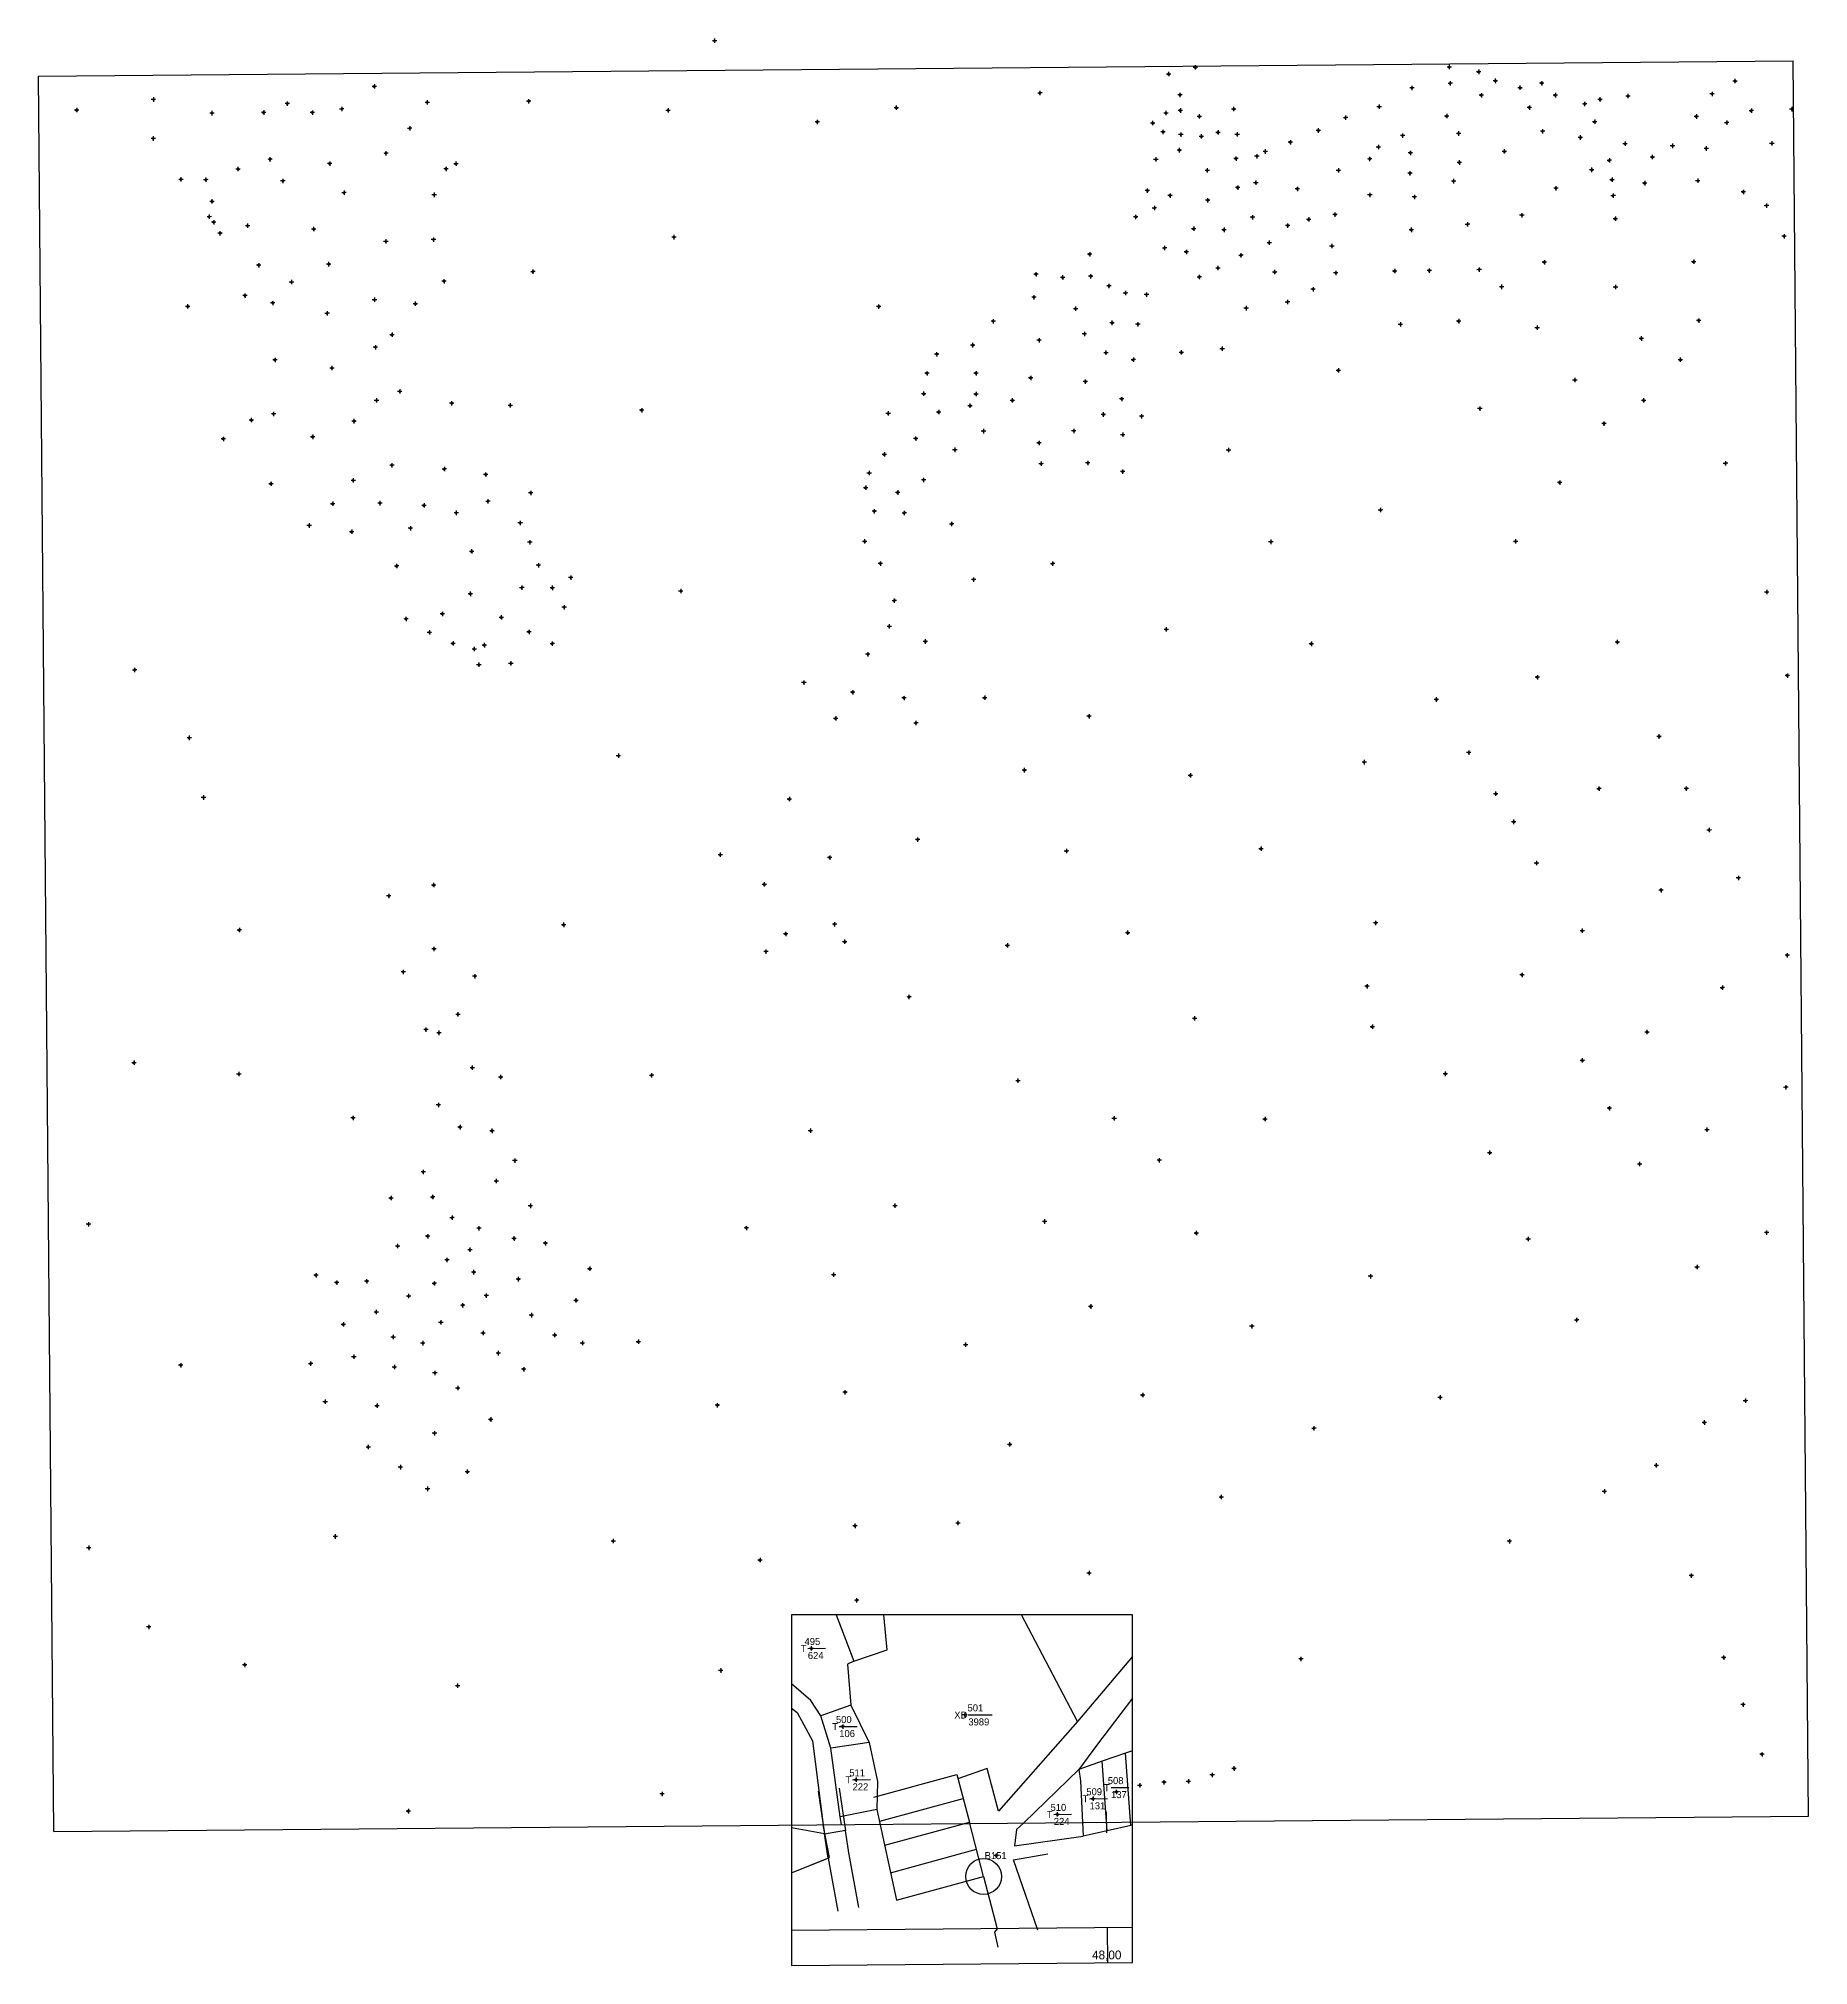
# Model space of a CAD drawing. Extents: x 551060 to 551564, y 1838957 to 1839506.
import ezdxf

# ---------------------------------------------------------------- set-up
doc = ezdxf.new("R2010")
doc.units = 0
for name, color, linetype in [('Level 10', 7, 'Continuous'), ('Level 11', 7, 'Continuous'), ('Level 12', 7, 'Continuous'), ('Level 13', 7, 'Continuous'), ('Level 30', 7, 'Continuous'), ('Level 62', 7, 'Continuous'), ('Level 63', 7, 'Continuous')]:
    doc.layers.add(name, color=color, linetype=linetype)

msp = doc.modelspace()

# ---------------------------------------------------------------- texts
at = {"layer": 'Level 12'}
msp.add_text('B151 ', height=2, dxfattribs=at).set_placement((551329.11, 1838987.19))
at = {"layer": 'Level 13'}
for s, p in [('T', (551276.71, 1839046.15)), ('495', (551277.79, 1839048.16)), ('624', (551278.73, 1839044.17)), ('501', (551324.23, 1839029.25)), ('T', (551285.67, 1839023.92)), ('500', (551286.75, 1839025.93)), ('XD', (551320.45, 1839027.22)), ('3989', (551324.46, 1839025.26)), ('106', (551287.69, 1839021.94)), ('T', (551289.46, 1839008.77)), ('511', (551290.55, 1839010.77)), ('222', (551291.48, 1839006.78)), ('508', (551364.18, 1839008.55)), ('T', (551356.99, 1839003.37)), ('509', (551358.07, 1839005.38)), ('131', (551359, 1839001.38)), ('T', (551363.1, 1839006.54)), ('137', (551365.11, 1839004.56)), ('T', (551346.79, 1838998.91)), ('510', (551347.87, 1839000.92)), ('224', (551348.8, 1838996.93))]:
    msp.add_text(s, height=2, dxfattribs=at).set_placement(p)
at = {"layer": 'Level 62'}
msp.add_text('48,00', height=2.5, dxfattribs=at).set_placement((551359.69, 1838958.66))

# ---------------------------------------------------------------- linework, layer by layer
at = {"layer": 'Level 10'}
for p, q in [((551355.51, 1839026.42), (551333.07, 1839000.89)), ((551297.54, 1839004.8), (551321.17, 1839011.26)), ((551321.17, 1839011.26), (551324.84, 1838997.35)), ((551329.78, 1839012.95), (551321.48, 1839010.09)), ((551333.07, 1839000.89), (551329.78, 1839012.95)), ((551299.23, 1838998.01), (551322.96, 1839004.5)), ((551298.42, 1839001.3), (551304.01, 1838975.47)), ((551300.62, 1838991.13), (551324.74, 1838997.73)), ((551328.8, 1838982.25), (551324.84, 1838997.35)), ((551302.32, 1838983.3), (551326.77, 1838989.99)), ((551332.09, 1838988.21), (551331.78, 1838988.21)), ((551332.4, 1838988.84), (551332.4, 1838988.53)), ((551332.41, 1838987.91), (551332.41, 1838987.59)), ((551333.03, 1838988.22), (551332.72, 1838988.22)), ((551304.01, 1838975.47), (551328.8, 1838982.25))]:
    msp.add_line(p, q, dxfattribs=at)
for points in [[(551286.78, 1839056.79), (551291.87, 1839043.52)], [(551291.87, 1839043.52), (551301.32, 1839046.79), (551300.4, 1839056.79)], [(551355.51, 1839026.42), (551339.6, 1839056.79)], [(551291.87, 1839043.52), (551290, 1839042.67), (551290.95, 1839031.06)], [(551371.24, 1839044.93), (551355.51, 1839026.42)], [(551282.46, 1839028), (551279.59, 1839032.34), (551274.06, 1839037.09)], [(551290.95, 1839031.06), (551282.46, 1839028)], [(551290.95, 1839031.06), (551296.19, 1839020.38)], [(551371.24, 1839033.01), (551361.28, 1839019.94), (551355.97, 1839012.75)], [(551274.06, 1839030.18), (551275.68, 1839028.99), (551280.06, 1839020.86), (551283.12, 1838996.98)], [(551285.25, 1839018.83), (551282.46, 1839028)], [(551296.19, 1839020.38), (551285.25, 1839018.83)], [(551296.19, 1839020.38), (551298.55, 1839009.25), (551298.42, 1839001.3)], [(551287.97, 1838999.21), (551285.25, 1839018.83)], [(551362.6, 1839015.04), (551355.97, 1839012.75)], [(551369.21, 1839017.33), (551362.6, 1839015.04)], [(551363.98, 1838995.29), (551362.6, 1839015.04)], [(551371.24, 1839018.04), (551369.21, 1839017.33)], [(551370.71, 1838996.74), (551369.21, 1839017.33)], [(551355.97, 1839012.75), (551340.29, 1838997.48)], [(551355.97, 1839012.75), (551356.37, 1839009.49), (551357.12, 1838993.74)], [(551283.12, 1838996.98), (551288.35, 1838997.03), (551287.97, 1838999.21)], [(551298.42, 1839001.3), (551287.97, 1838999.21)], [(551274.06, 1838983.32), (551284.91, 1838987.64), (551283.12, 1838996.98)], [(551340.29, 1838997.48), (551338.21, 1838995.63), (551337.63, 1838991), (551357.12, 1838993.74)], [(551340.29, 1838997.48), (551338.21, 1838995.63), (551337.63, 1838991), (551357.12, 1838993.74)], [(551363.98, 1838995.29), (551357.12, 1838993.74)], [(551370.71, 1838996.74), (551363.98, 1838995.29)], [(551371.24, 1838996.83), (551370.71, 1838996.74)], [(551344.26, 1838966.95), (551337.34, 1838987.01), (551347.09, 1838988.69)], [(551328.8, 1838982.25), (551332.65, 1838967.3), (551331.93, 1838966.35), (551332.84, 1838962.14)]]:
    msp.add_lwpolyline(points, dxfattribs=at)
for centre, radius in [((551328.8, 1838982.25), 5.1), ((551332.41, 1838988.22), 0.312), ((551332.41, 1838988.22), 0.075)]:
    msp.add_circle(centre, radius, dxfattribs=at)
at = {"layer": 'Level 11'}
for p, q in [((551251.84, 1839504.97), (551251.54, 1839504.96)), ((551251.84, 1839504.97), (551251.54, 1839504.96)), ((551252.15, 1839505.28), (551251.84, 1839504.97)), ((551252.15, 1839505.28), (551251.84, 1839504.97)), ((551251.84, 1839504.97), (551252.16, 1839504.66)), ((551251.84, 1839504.97), (551252.16, 1839504.66)), ((551252.15, 1839505.59), (551252.15, 1839505.28)), ((551252.15, 1839505.59), (551252.15, 1839505.28)), ((551252.46, 1839504.97), (551252.15, 1839505.28)), ((551252.46, 1839504.97), (551252.15, 1839505.28)), ((551252.16, 1839504.66), (551252.46, 1839504.97)), ((551252.16, 1839504.66), (551252.46, 1839504.97)), ((551252.16, 1839504.66), (551252.16, 1839504.35)), ((551252.16, 1839504.66), (551252.16, 1839504.35)), ((551252.77, 1839504.97), (551252.46, 1839504.97)), ((551252.77, 1839504.97), (551252.46, 1839504.97)), ((551388.78, 1839497.39), (551388.47, 1839497.38)), ((551388.78, 1839497.39), (551388.47, 1839497.38)), ((551389.09, 1839497.7), (551388.78, 1839497.39)), ((551389.09, 1839497.7), (551388.78, 1839497.39)), ((551388.78, 1839497.39), (551389.09, 1839497.08)), ((551388.78, 1839497.39), (551389.09, 1839497.08)), ((551389.08, 1839498.01), (551389.09, 1839497.7)), ((551389.08, 1839498.01), (551389.09, 1839497.7)), ((551389.4, 1839497.39), (551389.09, 1839497.7)), ((551389.4, 1839497.39), (551389.09, 1839497.7)), ((551389.09, 1839497.08), (551389.4, 1839497.39)), ((551389.09, 1839497.08), (551389.4, 1839497.39)), ((551389.09, 1839497.08), (551389.09, 1839496.77)), ((551389.09, 1839497.08), (551389.09, 1839496.77)), ((551389.71, 1839497.39), (551389.4, 1839497.39)), ((551389.71, 1839497.39), (551389.4, 1839497.39)), ((551461.12, 1839497.46), (551460.81, 1839497.46)), ((551461.12, 1839497.46), (551460.81, 1839497.46)), ((551461.43, 1839497.77), (551461.12, 1839497.46)), ((551461.43, 1839497.77), (551461.12, 1839497.46)), ((551461.12, 1839497.46), (551461.43, 1839497.15)), ((551461.12, 1839497.46), (551461.43, 1839497.15)), ((551461.42, 1839498.08), (551461.43, 1839497.77)), ((551461.42, 1839498.08), (551461.43, 1839497.77)), ((551461.74, 1839497.46), (551461.43, 1839497.77)), ((551461.74, 1839497.46), (551461.43, 1839497.77)), ((551461.43, 1839497.15), (551461.74, 1839497.46)), ((551461.43, 1839497.15), (551461.74, 1839497.46)), ((551461.43, 1839497.15), (551461.44, 1839496.84)), ((551461.43, 1839497.15), (551461.44, 1839496.84)), ((551462.05, 1839497.47), (551461.74, 1839497.46)), ((551462.05, 1839497.47), (551461.74, 1839497.46)), ((551154.94, 1839491.95), (551154.63, 1839491.95)), ((551154.94, 1839491.95), (551154.63, 1839491.95)), ((551155.25, 1839492.26), (551154.94, 1839491.95)), ((551155.25, 1839492.26), (551154.94, 1839491.95)), ((551154.94, 1839491.95), (551155.25, 1839491.64)), ((551154.94, 1839491.95), (551155.25, 1839491.64)), ((551155.25, 1839492.58), (551155.25, 1839492.26)), ((551155.25, 1839492.58), (551155.25, 1839492.26)), ((551155.56, 1839491.96), (551155.25, 1839492.26)), ((551155.56, 1839491.96), (551155.25, 1839492.26)), ((551155.25, 1839491.64), (551155.56, 1839491.96)), ((551155.25, 1839491.64), (551155.56, 1839491.96)), ((551155.25, 1839491.64), (551155.26, 1839491.32)), ((551155.25, 1839491.64), (551155.26, 1839491.32)), ((551155.87, 1839491.96), (551155.56, 1839491.96)), ((551155.87, 1839491.96), (551155.56, 1839491.96)), ((551381.21, 1839495.47), (551380.89, 1839495.47)), ((551381.21, 1839495.47), (551380.89, 1839495.47)), ((551381.51, 1839495.78), (551381.21, 1839495.47)), ((551381.51, 1839495.78), (551381.21, 1839495.47)), ((551381.21, 1839495.47), (551381.52, 1839495.16)), ((551381.21, 1839495.47), (551381.52, 1839495.16)), ((551381.51, 1839496.1), (551381.51, 1839495.78)), ((551381.51, 1839496.1), (551381.51, 1839495.78)), ((551381.83, 1839495.47), (551381.51, 1839495.78)), ((551381.83, 1839495.47), (551381.51, 1839495.78)), ((551381.52, 1839495.16), (551381.83, 1839495.47)), ((551381.52, 1839495.16), (551381.83, 1839495.47)), ((551381.52, 1839495.16), (551381.52, 1839494.84)), ((551381.52, 1839495.16), (551381.52, 1839494.84)), ((551382.15, 1839495.48), (551381.83, 1839495.47)), ((551382.15, 1839495.48), (551381.83, 1839495.47)), ((551450.8, 1839491.85), (551450.49, 1839491.54)), ((551450.8, 1839491.85), (551450.49, 1839491.54)), ((551450.8, 1839492.17), (551450.8, 1839491.85)), ((551450.8, 1839492.17), (551450.8, 1839491.85)), ((551451.11, 1839491.54), (551450.8, 1839491.85)), ((551451.11, 1839491.54), (551450.8, 1839491.85)), ((551461.41, 1839492.83), (551461.09, 1839492.83)), ((551461.41, 1839492.83), (551461.09, 1839492.83)), ((551461.72, 1839493.14), (551461.41, 1839492.83)), ((551461.72, 1839493.14), (551461.41, 1839492.83)), ((551461.41, 1839492.83), (551461.72, 1839492.52)), ((551461.41, 1839492.83), (551461.72, 1839492.52)), ((551461.71, 1839493.46), (551461.72, 1839493.14)), ((551461.71, 1839493.46), (551461.72, 1839493.14)), ((551462.03, 1839492.84), (551461.72, 1839493.14)), ((551462.03, 1839492.84), (551461.72, 1839493.14)), ((551461.72, 1839492.52), (551462.03, 1839492.84)), ((551461.72, 1839492.52), (551462.03, 1839492.84)), ((551461.72, 1839492.52), (551461.73, 1839492.2)), ((551461.72, 1839492.52), (551461.73, 1839492.2)), ((551462.35, 1839492.84), (551462.03, 1839492.84)), ((551462.35, 1839492.84), (551462.03, 1839492.84)), ((551469.54, 1839496.12), (551469.22, 1839496.12)), ((551469.54, 1839496.12), (551469.22, 1839496.12)), ((551469.85, 1839496.43), (551469.54, 1839496.12)), ((551469.85, 1839496.43), (551469.54, 1839496.12)), ((551469.54, 1839496.12), (551469.85, 1839495.81)), ((551469.54, 1839496.12), (551469.85, 1839495.81)), ((551469.84, 1839496.75), (551469.85, 1839496.43)), ((551469.84, 1839496.75), (551469.85, 1839496.43)), ((551470.16, 1839496.13), (551469.85, 1839496.43)), ((551470.16, 1839496.13), (551469.85, 1839496.43)), ((551469.85, 1839495.81), (551470.16, 1839496.13)), ((551469.85, 1839495.81), (551470.16, 1839496.13)), ((551469.85, 1839495.81), (551469.86, 1839495.49)), ((551469.85, 1839495.81), (551469.86, 1839495.49)), ((551470.48, 1839496.13), (551470.16, 1839496.13)), ((551470.48, 1839496.13), (551470.16, 1839496.13)), ((551474.26, 1839493.54), (551473.94, 1839493.54)), ((551474.26, 1839493.54), (551473.94, 1839493.54)), ((551474.57, 1839493.86), (551474.26, 1839493.54)), ((551474.57, 1839493.86), (551474.26, 1839493.54)), ((551474.26, 1839493.54), (551474.57, 1839493.24)), ((551474.26, 1839493.54), (551474.57, 1839493.24)), ((551474.57, 1839494.18), (551474.57, 1839493.86)), ((551474.57, 1839494.18), (551474.57, 1839493.86)), ((551474.88, 1839493.55), (551474.57, 1839493.86)), ((551474.88, 1839493.55), (551474.57, 1839493.86)), ((551474.57, 1839493.24), (551474.88, 1839493.55)), ((551474.57, 1839493.24), (551474.88, 1839493.55)), ((551474.57, 1839493.24), (551474.58, 1839492.92)), ((551474.57, 1839493.24), (551474.58, 1839492.92)), ((551475.2, 1839493.55), (551474.88, 1839493.55)), ((551475.2, 1839493.55), (551474.88, 1839493.55)), ((551481.27, 1839491.58), (551480.96, 1839491.57)), ((551481.27, 1839491.58), (551480.96, 1839491.57)), ((551481.57, 1839491.89), (551481.27, 1839491.58)), ((551481.57, 1839491.89), (551481.27, 1839491.58)), ((551481.27, 1839491.58), (551481.58, 1839491.27)), ((551481.27, 1839491.58), (551481.58, 1839491.27)), ((551481.57, 1839492.2), (551481.57, 1839491.89)), ((551481.57, 1839492.2), (551481.57, 1839491.89)), ((551481.89, 1839491.58), (551481.57, 1839491.89)), ((551481.89, 1839491.58), (551481.57, 1839491.89)), ((551481.58, 1839491.27), (551481.89, 1839491.58)), ((551481.58, 1839491.27), (551481.89, 1839491.58)), ((551482.2, 1839491.58), (551481.89, 1839491.58)), ((551482.2, 1839491.58), (551481.89, 1839491.58)), ((551487.47, 1839492.84), (551487.16, 1839492.84)), ((551487.47, 1839492.84), (551487.16, 1839492.84)), ((551487.78, 1839493.15), (551487.47, 1839492.84)), ((551487.78, 1839493.15), (551487.47, 1839492.84)), ((551487.47, 1839492.84), (551487.79, 1839492.53)), ((551487.47, 1839492.84), (551487.79, 1839492.53)), ((551487.78, 1839493.47), (551487.78, 1839493.15)), ((551487.78, 1839493.47), (551487.78, 1839493.15)), ((551488.09, 1839492.84), (551487.78, 1839493.15)), ((551488.09, 1839492.84), (551487.78, 1839493.15)), ((551487.79, 1839492.53), (551488.09, 1839492.84)), ((551487.79, 1839492.53), (551488.09, 1839492.84)), ((551487.79, 1839492.53), (551487.79, 1839492.21)), ((551487.79, 1839492.53), (551487.79, 1839492.21)), ((551488.4, 1839492.85), (551488.09, 1839492.84)), ((551488.4, 1839492.85), (551488.09, 1839492.84)), ((551542.53, 1839493.48), (551542.21, 1839493.48)), ((551542.53, 1839493.48), (551542.21, 1839493.48)), ((551542.83, 1839493.79), (551542.53, 1839493.48)), ((551542.83, 1839493.79), (551542.53, 1839493.48)), ((551542.53, 1839493.48), (551542.84, 1839493.17)), ((551542.53, 1839493.48), (551542.84, 1839493.17)), ((551542.83, 1839494.11), (551542.83, 1839493.79)), ((551542.83, 1839494.11), (551542.83, 1839493.79)), ((551543.14, 1839493.49), (551542.83, 1839493.79)), ((551543.14, 1839493.49), (551542.83, 1839493.79)), ((551542.84, 1839493.17), (551543.14, 1839493.49)), ((551542.84, 1839493.17), (551543.14, 1839493.49)), ((551542.84, 1839493.17), (551542.84, 1839492.85)), ((551542.84, 1839493.17), (551542.84, 1839492.85)), ((551543.46, 1839493.49), (551543.14, 1839493.49)), ((551543.46, 1839493.49), (551543.14, 1839493.49)), ((551092.01, 1839488.22), (551091.7, 1839488.22)), ((551092.01, 1839488.22), (551091.7, 1839488.22)), ((551092.32, 1839488.54), (551092.01, 1839488.22)), ((551092.32, 1839488.54), (551092.01, 1839488.22)), ((551092.01, 1839488.22), (551092.32, 1839487.92)), ((551092.01, 1839488.22), (551092.32, 1839487.92)), ((551092.31, 1839488.85), (551092.32, 1839488.54)), ((551092.31, 1839488.85), (551092.32, 1839488.54)), ((551092.63, 1839488.23), (551092.32, 1839488.54)), ((551092.63, 1839488.23), (551092.32, 1839488.54)), ((551092.32, 1839487.92), (551092.63, 1839488.23)), ((551092.32, 1839487.92), (551092.63, 1839488.23)), ((551092.32, 1839487.92), (551092.33, 1839487.6)), ((551092.32, 1839487.92), (551092.33, 1839487.6)), ((551092.94, 1839488.23), (551092.63, 1839488.23)), ((551092.94, 1839488.23), (551092.63, 1839488.23)), ((551130.12, 1839487.06), (551129.8, 1839487.05)), ((551130.12, 1839487.06), (551129.8, 1839487.05)), ((551130.43, 1839487.37), (551130.12, 1839487.06)), ((551130.43, 1839487.37), (551130.12, 1839487.06)), ((551130.12, 1839487.06), (551130.43, 1839486.75)), ((551130.12, 1839487.06), (551130.43, 1839486.75)), ((551130.43, 1839487.69), (551130.43, 1839487.37)), ((551130.43, 1839487.69), (551130.43, 1839487.37)), ((551130.74, 1839487.06), (551130.43, 1839487.37)), ((551130.74, 1839487.06), (551130.43, 1839487.37)), ((551130.43, 1839486.75), (551130.74, 1839487.06)), ((551130.43, 1839486.75), (551130.74, 1839487.06)), ((551130.43, 1839486.75), (551130.44, 1839486.43)), ((551130.43, 1839486.75), (551130.44, 1839486.43)), ((551131.06, 1839487.06), (551130.74, 1839487.06)), ((551131.06, 1839487.06), (551130.74, 1839487.06)), ((551145.97, 1839486.14), (551145.97, 1839485.83)), ((551145.97, 1839486.14), (551145.97, 1839485.83)), ((551169.98, 1839487.41), (551169.67, 1839487.41)), ((551169.98, 1839487.41), (551169.67, 1839487.41)), ((551170.29, 1839487.73), (551169.98, 1839487.41)), ((551170.29, 1839487.73), (551169.98, 1839487.41)), ((551169.98, 1839487.41), (551170.29, 1839487.11)), ((551169.98, 1839487.41), (551170.29, 1839487.11)), ((551170.28, 1839488.04), (551170.29, 1839487.73)), ((551170.28, 1839488.04), (551170.29, 1839487.73)), ((551170.6, 1839487.42), (551170.29, 1839487.73)), ((551170.6, 1839487.42), (551170.29, 1839487.73)), ((551170.29, 1839487.11), (551170.6, 1839487.42)), ((551170.29, 1839487.11), (551170.6, 1839487.42)), ((551170.29, 1839487.11), (551170.29, 1839486.8)), ((551170.29, 1839487.11), (551170.29, 1839486.8)), ((551170.91, 1839487.42), (551170.6, 1839487.42)), ((551170.91, 1839487.42), (551170.6, 1839487.42)), ((551198.88, 1839487.74), (551198.56, 1839487.73)), ((551198.88, 1839487.74), (551198.56, 1839487.73)), ((551199.19, 1839488.05), (551198.88, 1839487.74)), ((551199.19, 1839488.05), (551198.88, 1839487.74)), ((551198.88, 1839487.74), (551199.19, 1839487.43)), ((551198.88, 1839487.74), (551199.19, 1839487.43)), ((551199.18, 1839488.37), (551199.19, 1839488.05)), ((551199.18, 1839488.37), (551199.19, 1839488.05)), ((551199.5, 1839487.74), (551199.19, 1839488.05)), ((551199.5, 1839487.74), (551199.19, 1839488.05)), ((551199.19, 1839487.43), (551199.5, 1839487.74)), ((551199.19, 1839487.43), (551199.5, 1839487.74)), ((551199.19, 1839487.43), (551199.19, 1839487.11)), ((551199.19, 1839487.43), (551199.19, 1839487.11)), ((551199.82, 1839487.75), (551199.5, 1839487.74)), ((551199.82, 1839487.75), (551199.5, 1839487.74)), ((551303.93, 1839486.21), (551303.62, 1839485.89)), ((551303.93, 1839486.21), (551303.62, 1839485.89)), ((551303.92, 1839486.53), (551303.93, 1839486.21)), ((551303.92, 1839486.53), (551303.93, 1839486.21)), ((551304.24, 1839485.9), (551303.93, 1839486.21)), ((551304.24, 1839485.9), (551303.93, 1839486.21)), ((551344.51, 1839490.08), (551344.2, 1839490.08)), ((551344.51, 1839490.08), (551344.2, 1839490.08)), ((551344.82, 1839490.39), (551344.51, 1839490.08)), ((551344.82, 1839490.39), (551344.51, 1839490.08)), ((551344.51, 1839490.08), (551344.83, 1839489.77)), ((551344.51, 1839490.08), (551344.83, 1839489.77)), ((551344.82, 1839490.7), (551344.82, 1839490.39)), ((551344.82, 1839490.7), (551344.82, 1839490.39)), ((551345.13, 1839490.09), (551344.82, 1839490.39)), ((551345.13, 1839490.09), (551344.82, 1839490.39)), ((551344.83, 1839489.77), (551345.13, 1839490.09)), ((551344.83, 1839489.77), (551345.13, 1839490.09)), ((551344.83, 1839489.77), (551344.83, 1839489.46)), ((551344.83, 1839489.77), (551344.83, 1839489.46)), ((551345.44, 1839490.09), (551345.13, 1839490.09)), ((551345.44, 1839490.09), (551345.13, 1839490.09)), ((551384.43, 1839489.52), (551384.12, 1839489.52)), ((551384.43, 1839489.52), (551384.12, 1839489.52)), ((551384.74, 1839489.83), (551384.43, 1839489.52)), ((551384.74, 1839489.83), (551384.43, 1839489.52)), ((551384.43, 1839489.52), (551384.74, 1839489.21)), ((551384.43, 1839489.52), (551384.74, 1839489.21)), ((551384.73, 1839490.15), (551384.74, 1839489.83)), ((551384.73, 1839490.15), (551384.74, 1839489.83)), ((551385.05, 1839489.52), (551384.74, 1839489.83)), ((551385.05, 1839489.52), (551384.74, 1839489.83)), ((551384.74, 1839489.21), (551385.05, 1839489.52)), ((551384.74, 1839489.21), (551385.05, 1839489.52)), ((551384.74, 1839489.21), (551384.74, 1839488.89)), ((551384.74, 1839489.21), (551384.74, 1839488.89)), ((551385.36, 1839489.53), (551385.05, 1839489.52)), ((551385.36, 1839489.53), (551385.05, 1839489.52)), ((551400.01, 1839486.13), (551400.02, 1839485.81)), ((551400.01, 1839486.13), (551400.02, 1839485.81)), ((551441.17, 1839486.19), (551440.85, 1839486.18)), ((551441.17, 1839486.19), (551440.85, 1839486.18)), ((551441.48, 1839486.5), (551441.17, 1839486.19)), ((551441.48, 1839486.5), (551441.17, 1839486.19)), ((551441.17, 1839486.19), (551441.49, 1839485.88)), ((551441.17, 1839486.19), (551441.49, 1839485.88)), ((551441.48, 1839486.81), (551441.48, 1839486.5)), ((551441.48, 1839486.81), (551441.48, 1839486.5)), ((551441.79, 1839486.19), (551441.48, 1839486.5)), ((551441.79, 1839486.19), (551441.48, 1839486.5)), ((551441.49, 1839485.88), (551441.79, 1839486.19)), ((551441.49, 1839485.88), (551441.79, 1839486.19)), ((551442.11, 1839486.19), (551441.79, 1839486.19)), ((551442.11, 1839486.19), (551441.79, 1839486.19)), ((551450.49, 1839491.54), (551450.18, 1839491.53)), ((551450.49, 1839491.54), (551450.18, 1839491.53)), ((551450.49, 1839491.54), (551450.81, 1839491.23)), ((551450.49, 1839491.54), (551450.81, 1839491.23)), ((551450.81, 1839491.23), (551451.11, 1839491.54)), ((551450.81, 1839491.23), (551451.11, 1839491.54)), ((551450.81, 1839491.23), (551450.81, 1839490.91)), ((551450.81, 1839491.23), (551450.81, 1839490.91)), ((551451.42, 1839491.54), (551451.11, 1839491.54)), ((551451.42, 1839491.54), (551451.11, 1839491.54)), ((551470.3, 1839489.45), (551469.98, 1839489.45)), ((551470.3, 1839489.45), (551469.98, 1839489.45)), ((551470.6, 1839489.76), (551470.3, 1839489.45)), ((551470.6, 1839489.76), (551470.3, 1839489.45)), ((551470.3, 1839489.45), (551470.61, 1839489.14)), ((551470.3, 1839489.45), (551470.61, 1839489.14)), ((551470.6, 1839490.08), (551470.6, 1839489.76)), ((551470.6, 1839490.08), (551470.6, 1839489.76)), ((551470.92, 1839489.46), (551470.6, 1839489.76)), ((551470.92, 1839489.46), (551470.6, 1839489.76)), ((551470.61, 1839489.14), (551470.92, 1839489.46)), ((551470.61, 1839489.14), (551470.92, 1839489.46)), ((551470.61, 1839489.14), (551470.61, 1839488.82)), ((551470.61, 1839489.14), (551470.61, 1839488.82)), ((551471.24, 1839489.46), (551470.92, 1839489.46)), ((551471.24, 1839489.46), (551470.92, 1839489.46)), ((551481.58, 1839491.27), (551481.58, 1839490.96)), ((551481.58, 1839491.27), (551481.58, 1839490.96)), ((551484.27, 1839486.24), (551483.97, 1839485.93)), ((551484.27, 1839486.24), (551483.97, 1839485.93)), ((551484.27, 1839486.56), (551484.27, 1839486.24)), ((551484.27, 1839486.56), (551484.27, 1839486.24)), ((551484.59, 1839485.94), (551484.27, 1839486.24)), ((551484.59, 1839485.94), (551484.27, 1839486.24)), ((551491.36, 1839489.45), (551491.05, 1839489.45)), ((551491.36, 1839489.45), (551491.05, 1839489.45)), ((551491.67, 1839489.77), (551491.36, 1839489.45)), ((551491.67, 1839489.77), (551491.36, 1839489.45)), ((551491.36, 1839489.45), (551491.68, 1839489.15)), ((551491.36, 1839489.45), (551491.68, 1839489.15)), ((551491.67, 1839490.09), (551491.67, 1839489.77)), ((551491.67, 1839490.09), (551491.67, 1839489.77)), ((551491.98, 1839489.46), (551491.67, 1839489.77)), ((551491.98, 1839489.46), (551491.67, 1839489.77)), ((551491.68, 1839489.15), (551491.98, 1839489.46)), ((551491.68, 1839489.15), (551491.98, 1839489.46)), ((551491.68, 1839489.15), (551491.68, 1839488.83)), ((551491.68, 1839489.15), (551491.68, 1839488.83)), ((551492.29, 1839489.46), (551491.98, 1839489.46)), ((551492.29, 1839489.46), (551491.98, 1839489.46)), ((551499.69, 1839486.96), (551499.37, 1839486.95)), ((551499.69, 1839486.96), (551499.37, 1839486.95)), ((551500, 1839487.27), (551499.69, 1839486.96)), ((551500, 1839487.27), (551499.69, 1839486.96)), ((551499.69, 1839486.96), (551500.01, 1839486.65)), ((551499.69, 1839486.96), (551500.01, 1839486.65)), ((551500, 1839487.58), (551500, 1839487.27)), ((551500, 1839487.58), (551500, 1839487.27)), ((551500.31, 1839486.96), (551500, 1839487.27)), ((551500.31, 1839486.96), (551500, 1839487.27)), ((551500.01, 1839486.65), (551500.31, 1839486.96)), ((551500.01, 1839486.65), (551500.31, 1839486.96)), ((551500.01, 1839486.65), (551500.01, 1839486.34)), ((551500.01, 1839486.65), (551500.01, 1839486.34)), ((551500.63, 1839486.97), (551500.31, 1839486.96)), ((551500.63, 1839486.97), (551500.31, 1839486.96)), ((551504.08, 1839488.27), (551503.76, 1839488.26)), ((551504.08, 1839488.27), (551503.76, 1839488.26)), ((551504.39, 1839488.58), (551504.08, 1839488.27)), ((551504.39, 1839488.58), (551504.08, 1839488.27)), ((551504.08, 1839488.27), (551504.39, 1839487.96)), ((551504.08, 1839488.27), (551504.39, 1839487.96)), ((551504.38, 1839488.9), (551504.39, 1839488.58)), ((551504.38, 1839488.9), (551504.39, 1839488.58)), ((551504.7, 1839488.27), (551504.39, 1839488.58)), ((551504.7, 1839488.27), (551504.39, 1839488.58)), ((551504.39, 1839487.96), (551504.7, 1839488.27)), ((551504.39, 1839487.96), (551504.7, 1839488.27)), ((551504.39, 1839487.96), (551504.4, 1839487.64)), ((551504.39, 1839487.96), (551504.4, 1839487.64)), ((551505.02, 1839488.27), (551504.7, 1839488.27)), ((551505.02, 1839488.27), (551504.7, 1839488.27)), ((551512.03, 1839489.19), (551511.71, 1839489.19)), ((551512.03, 1839489.19), (551511.71, 1839489.19)), ((551512.34, 1839489.51), (551512.03, 1839489.19)), ((551512.34, 1839489.51), (551512.03, 1839489.19)), ((551512.03, 1839489.19), (551512.34, 1839488.89)), ((551512.03, 1839489.19), (551512.34, 1839488.89)), ((551512.33, 1839489.83), (551512.34, 1839489.51)), ((551512.33, 1839489.83), (551512.34, 1839489.51)), ((551512.65, 1839489.2), (551512.34, 1839489.51)), ((551512.65, 1839489.2), (551512.34, 1839489.51)), ((551512.34, 1839488.89), (551512.65, 1839489.2)), ((551512.34, 1839488.89), (551512.65, 1839489.2)), ((551512.34, 1839488.89), (551512.35, 1839488.57)), ((551512.34, 1839488.89), (551512.35, 1839488.57)), ((551512.97, 1839489.2), (551512.65, 1839489.2)), ((551512.97, 1839489.2), (551512.65, 1839489.2)), ((551536.03, 1839489.82), (551535.72, 1839489.82)), ((551536.03, 1839489.82), (551535.72, 1839489.82)), ((551536.34, 1839490.14), (551536.03, 1839489.82)), ((551536.34, 1839490.14), (551536.03, 1839489.82)), ((551536.03, 1839489.82), (551536.34, 1839489.52)), ((551536.03, 1839489.82), (551536.34, 1839489.52)), ((551536.33, 1839490.46), (551536.34, 1839490.14)), ((551536.33, 1839490.46), (551536.34, 1839490.14)), ((551536.65, 1839489.83), (551536.34, 1839490.14)), ((551536.65, 1839489.83), (551536.34, 1839490.14)), ((551536.34, 1839489.52), (551536.65, 1839489.83)), ((551536.34, 1839489.52), (551536.65, 1839489.83)), ((551536.34, 1839489.52), (551536.34, 1839489.2)), ((551536.34, 1839489.52), (551536.34, 1839489.2)), ((551536.96, 1839489.83), (551536.65, 1839489.83)), ((551536.96, 1839489.83), (551536.65, 1839489.83)), ((551559.03, 1839486.1), (551559.03, 1839485.79)), ((551559.03, 1839486.1), (551559.03, 1839485.79)), ((551070.13, 1839485.2), (551069.81, 1839485.2)), ((551070.13, 1839485.2), (551069.81, 1839485.2)), ((551070.44, 1839485.51), (551070.13, 1839485.2)), ((551070.44, 1839485.51), (551070.13, 1839485.2)), ((551070.13, 1839485.2), (551070.44, 1839484.89)), ((551070.13, 1839485.2), (551070.44, 1839484.89)), ((551070.44, 1839485.82), (551070.44, 1839485.51)), ((551070.44, 1839485.82), (551070.44, 1839485.51)), ((551070.75, 1839485.21), (551070.44, 1839485.51)), ((551070.75, 1839485.21), (551070.44, 1839485.51)), ((551070.44, 1839484.89), (551070.75, 1839485.21)), ((551070.44, 1839484.89), (551070.75, 1839485.21)), ((551070.44, 1839484.89), (551070.45, 1839484.58)), ((551070.44, 1839484.89), (551070.45, 1839484.58)), ((551071.07, 1839485.21), (551070.75, 1839485.21)), ((551071.07, 1839485.21), (551070.75, 1839485.21)), ((551108.65, 1839484.33), (551108.33, 1839484.33)), ((551108.65, 1839484.33), (551108.33, 1839484.33)), ((551108.96, 1839484.64), (551108.65, 1839484.33)), ((551108.96, 1839484.64), (551108.65, 1839484.33)), ((551108.65, 1839484.33), (551108.96, 1839484.02)), ((551108.65, 1839484.33), (551108.96, 1839484.02)), ((551108.95, 1839484.96), (551108.96, 1839484.64)), ((551108.95, 1839484.96), (551108.96, 1839484.64)), ((551109.27, 1839484.33), (551108.96, 1839484.64)), ((551109.27, 1839484.33), (551108.96, 1839484.64)), ((551108.96, 1839484.02), (551109.27, 1839484.33)), ((551108.96, 1839484.02), (551109.27, 1839484.33)), ((551108.96, 1839484.02), (551108.97, 1839483.7)), ((551108.96, 1839484.02), (551108.97, 1839483.7)), ((551109.59, 1839484.34), (551109.27, 1839484.33)), ((551109.59, 1839484.34), (551109.27, 1839484.33)), ((551123.42, 1839484.54), (551123.1, 1839484.54)), ((551123.42, 1839484.54), (551123.1, 1839484.54)), ((551123.73, 1839484.85), (551123.42, 1839484.54)), ((551123.73, 1839484.85), (551123.42, 1839484.54)), ((551123.42, 1839484.54), (551123.74, 1839484.23)), ((551123.42, 1839484.54), (551123.74, 1839484.23)), ((551123.73, 1839485.17), (551123.73, 1839484.85)), ((551123.73, 1839485.17), (551123.73, 1839484.85)), ((551124.04, 1839484.54), (551123.73, 1839484.85)), ((551124.04, 1839484.54), (551123.73, 1839484.85)), ((551123.74, 1839484.23), (551124.04, 1839484.54)), ((551123.74, 1839484.23), (551124.04, 1839484.54)), ((551123.74, 1839484.23), (551123.74, 1839483.91)), ((551123.74, 1839484.23), (551123.74, 1839483.91)), ((551124.36, 1839484.55), (551124.04, 1839484.54)), ((551124.36, 1839484.55), (551124.04, 1839484.54)), ((551137.27, 1839484.49), (551136.96, 1839484.49)), ((551137.27, 1839484.49), (551136.96, 1839484.49)), ((551137.58, 1839484.8), (551137.27, 1839484.49)), ((551137.58, 1839484.8), (551137.27, 1839484.49)), ((551137.27, 1839484.49), (551137.58, 1839484.18)), ((551137.27, 1839484.49), (551137.58, 1839484.18)), ((551137.58, 1839485.11), (551137.58, 1839484.8)), ((551137.58, 1839485.11), (551137.58, 1839484.8)), ((551137.89, 1839484.49), (551137.58, 1839484.8)), ((551137.89, 1839484.49), (551137.58, 1839484.8)), ((551137.58, 1839484.18), (551137.89, 1839484.49)), ((551137.58, 1839484.18), (551137.89, 1839484.49)), ((551137.58, 1839484.18), (551137.59, 1839483.87)), ((551137.58, 1839484.18), (551137.59, 1839483.87)), ((551138.2, 1839484.5), (551137.89, 1839484.49)), ((551138.2, 1839484.5), (551137.89, 1839484.49)), ((551145.66, 1839485.52), (551145.35, 1839485.52)), ((551145.66, 1839485.52), (551145.35, 1839485.52)), ((551145.97, 1839485.83), (551145.66, 1839485.52)), ((551145.97, 1839485.83), (551145.66, 1839485.52)), ((551145.66, 1839485.52), (551145.97, 1839485.22)), ((551145.66, 1839485.52), (551145.97, 1839485.22)), ((551146.28, 1839485.53), (551145.97, 1839485.83)), ((551146.28, 1839485.53), (551145.97, 1839485.83)), ((551145.97, 1839485.22), (551146.28, 1839485.53)), ((551145.97, 1839485.22), (551146.28, 1839485.53)), ((551145.97, 1839485.22), (551145.98, 1839484.91)), ((551145.97, 1839485.22), (551145.98, 1839484.91)), ((551146.59, 1839485.53), (551146.28, 1839485.53)), ((551146.59, 1839485.53), (551146.28, 1839485.53)), ((551165.33, 1839480.66), (551165.33, 1839480.34)), ((551165.33, 1839480.66), (551165.33, 1839480.34)), ((551238.62, 1839485.14), (551238.31, 1839485.13)), ((551238.62, 1839485.14), (551238.31, 1839485.13)), ((551238.93, 1839485.45), (551238.62, 1839485.14)), ((551238.93, 1839485.45), (551238.62, 1839485.14)), ((551238.62, 1839485.14), (551238.93, 1839484.83)), ((551238.62, 1839485.14), (551238.93, 1839484.83)), ((551238.93, 1839485.76), (551238.93, 1839485.45)), ((551238.93, 1839485.76), (551238.93, 1839485.45)), ((551239.24, 1839485.14), (551238.93, 1839485.45)), ((551239.24, 1839485.14), (551238.93, 1839485.45)), ((551238.93, 1839484.83), (551239.24, 1839485.14)), ((551238.93, 1839484.83), (551239.24, 1839485.14)), ((551238.93, 1839484.83), (551238.94, 1839484.52)), ((551238.93, 1839484.83), (551238.94, 1839484.52)), ((551239.55, 1839485.14), (551239.24, 1839485.14)), ((551239.55, 1839485.14), (551239.24, 1839485.14)), ((551281.11, 1839481.85), (551280.79, 1839481.84)), ((551281.11, 1839481.85), (551280.79, 1839481.84)), ((551281.42, 1839482.16), (551281.11, 1839481.85)), ((551281.42, 1839482.16), (551281.11, 1839481.85)), ((551281.11, 1839481.85), (551281.42, 1839481.54)), ((551281.11, 1839481.85), (551281.42, 1839481.54)), ((551281.41, 1839482.47), (551281.42, 1839482.16)), ((551281.41, 1839482.47), (551281.42, 1839482.16)), ((551281.73, 1839481.85), (551281.42, 1839482.16)), ((551281.73, 1839481.85), (551281.42, 1839482.16)), ((551281.42, 1839481.54), (551281.73, 1839481.85)), ((551281.42, 1839481.54), (551281.73, 1839481.85)), ((551281.42, 1839481.54), (551281.43, 1839481.23)), ((551281.42, 1839481.54), (551281.43, 1839481.23)), ((551282.05, 1839481.86), (551281.73, 1839481.85)), ((551282.05, 1839481.86), (551281.73, 1839481.85)), ((551303.62, 1839485.89), (551303.31, 1839485.89)), ((551303.62, 1839485.89), (551303.31, 1839485.89)), ((551303.62, 1839485.89), (551303.93, 1839485.59)), ((551303.62, 1839485.89), (551303.93, 1839485.59)), ((551303.93, 1839485.59), (551304.24, 1839485.9)), ((551303.93, 1839485.59), (551304.24, 1839485.9)), ((551303.93, 1839485.59), (551303.93, 1839485.27)), ((551303.93, 1839485.59), (551303.93, 1839485.27)), ((551304.55, 1839485.9), (551304.24, 1839485.9)), ((551304.55, 1839485.9), (551304.24, 1839485.9)), ((551376.63, 1839481.51), (551376.31, 1839481.51)), ((551376.63, 1839481.51), (551376.31, 1839481.51)), ((551376.94, 1839481.83), (551376.63, 1839481.51)), ((551376.94, 1839481.83), (551376.63, 1839481.51)), ((551376.63, 1839481.51), (551376.94, 1839481.21)), ((551376.63, 1839481.51), (551376.94, 1839481.21)), ((551376.93, 1839482.15), (551376.94, 1839481.83)), ((551376.93, 1839482.15), (551376.94, 1839481.83)), ((551377.25, 1839481.52), (551376.94, 1839481.83)), ((551377.25, 1839481.52), (551376.94, 1839481.83)), ((551376.94, 1839481.21), (551377.25, 1839481.52)), ((551376.94, 1839481.21), (551377.25, 1839481.52)), ((551376.94, 1839481.21), (551376.95, 1839480.89)), ((551376.94, 1839481.21), (551376.95, 1839480.89)), ((551377.57, 1839481.52), (551377.25, 1839481.52)), ((551377.57, 1839481.52), (551377.25, 1839481.52)), ((551380.41, 1839484.36), (551380.1, 1839484.35)), ((551380.41, 1839484.36), (551380.1, 1839484.35)), ((551380.72, 1839484.67), (551380.41, 1839484.36)), ((551380.72, 1839484.67), (551380.41, 1839484.36)), ((551380.41, 1839484.36), (551380.73, 1839484.05)), ((551380.41, 1839484.36), (551380.73, 1839484.05)), ((551380.72, 1839484.98), (551380.72, 1839484.67)), ((551380.72, 1839484.98), (551380.72, 1839484.67)), ((551381.03, 1839484.36), (551380.72, 1839484.67)), ((551381.03, 1839484.36), (551380.72, 1839484.67)), ((551380.73, 1839484.05), (551381.03, 1839484.36)), ((551380.73, 1839484.05), (551381.03, 1839484.36)), ((551380.73, 1839484.05), (551380.73, 1839483.74)), ((551380.73, 1839484.05), (551380.73, 1839483.74)), ((551381.34, 1839484.36), (551381.03, 1839484.36)), ((551381.34, 1839484.36), (551381.03, 1839484.36)), ((551384.54, 1839485.1), (551384.22, 1839485.1)), ((551384.54, 1839485.1), (551384.22, 1839485.1)), ((551384.84, 1839485.41), (551384.54, 1839485.1)), ((551384.84, 1839485.41), (551384.54, 1839485.1)), ((551384.54, 1839485.1), (551384.85, 1839484.79)), ((551384.54, 1839485.1), (551384.85, 1839484.79)), ((551384.84, 1839485.73), (551384.84, 1839485.41)), ((551384.84, 1839485.73), (551384.84, 1839485.41)), ((551385.16, 1839485.11), (551384.84, 1839485.41)), ((551385.16, 1839485.11), (551384.84, 1839485.41)), ((551384.85, 1839484.79), (551385.16, 1839485.11)), ((551384.85, 1839484.79), (551385.16, 1839485.11)), ((551384.85, 1839484.79), (551384.85, 1839484.47)), ((551384.85, 1839484.79), (551384.85, 1839484.47)), ((551385.48, 1839485.11), (551385.16, 1839485.11)), ((551385.48, 1839485.11), (551385.16, 1839485.11)), ((551389.93, 1839483.41), (551389.61, 1839483.41)), ((551389.93, 1839483.41), (551389.61, 1839483.41)), ((551390.24, 1839483.72), (551389.93, 1839483.41)), ((551390.24, 1839483.72), (551389.93, 1839483.41)), ((551389.93, 1839483.41), (551390.24, 1839483.1)), ((551389.93, 1839483.41), (551390.24, 1839483.1)), ((551390.23, 1839484.04), (551390.24, 1839483.72)), ((551390.23, 1839484.04), (551390.24, 1839483.72)), ((551390.55, 1839483.41), (551390.24, 1839483.72)), ((551390.55, 1839483.41), (551390.24, 1839483.72)), ((551390.24, 1839483.1), (551390.55, 1839483.41)), ((551390.24, 1839483.1), (551390.55, 1839483.41)), ((551390.24, 1839483.1), (551390.25, 1839482.78)), ((551390.24, 1839483.1), (551390.25, 1839482.78)), ((551390.87, 1839483.42), (551390.55, 1839483.41)), ((551390.87, 1839483.42), (551390.55, 1839483.41)), ((551399.71, 1839485.49), (551399.39, 1839485.49)), ((551399.71, 1839485.49), (551399.39, 1839485.49)), ((551400.02, 1839485.81), (551399.71, 1839485.49)), ((551400.02, 1839485.81), (551399.71, 1839485.49)), ((551399.71, 1839485.49), (551400.02, 1839485.19)), ((551399.71, 1839485.49), (551400.02, 1839485.19)), ((551400.33, 1839485.5), (551400.02, 1839485.81)), ((551400.33, 1839485.5), (551400.02, 1839485.81)), ((551400.02, 1839485.19), (551400.33, 1839485.5)), ((551400.02, 1839485.19), (551400.33, 1839485.5)), ((551400.02, 1839485.19), (551400.02, 1839484.87)), ((551400.02, 1839485.19), (551400.02, 1839484.87)), ((551400.65, 1839485.5), (551400.33, 1839485.5)), ((551400.65, 1839485.5), (551400.33, 1839485.5)), ((551431.6, 1839483.05), (551431.28, 1839483.05)), ((551431.6, 1839483.05), (551431.28, 1839483.05)), ((551431.91, 1839483.37), (551431.6, 1839483.05)), ((551431.91, 1839483.37), (551431.6, 1839483.05)), ((551431.6, 1839483.05), (551431.92, 1839482.75)), ((551431.6, 1839483.05), (551431.92, 1839482.75)), ((551431.91, 1839483.69), (551431.91, 1839483.37)), ((551431.91, 1839483.69), (551431.91, 1839483.37)), ((551432.22, 1839483.06), (551431.91, 1839483.37)), ((551432.22, 1839483.06), (551431.91, 1839483.37)), ((551431.92, 1839482.75), (551432.22, 1839483.06)), ((551431.92, 1839482.75), (551432.22, 1839483.06)), ((551431.92, 1839482.75), (551431.92, 1839482.43)), ((551431.92, 1839482.75), (551431.92, 1839482.43)), ((551432.54, 1839483.06), (551432.22, 1839483.06)), ((551432.54, 1839483.06), (551432.22, 1839483.06)), ((551441.49, 1839485.88), (551441.49, 1839485.57)), ((551441.49, 1839485.88), (551441.49, 1839485.57)), ((551460.42, 1839483.53), (551460.11, 1839483.52)), ((551460.42, 1839483.53), (551460.11, 1839483.52)), ((551460.73, 1839483.84), (551460.42, 1839483.53)), ((551460.73, 1839483.84), (551460.42, 1839483.53)), ((551460.42, 1839483.53), (551460.73, 1839483.22)), ((551460.42, 1839483.53), (551460.73, 1839483.22)), ((551460.73, 1839484.16), (551460.73, 1839483.84)), ((551460.73, 1839484.16), (551460.73, 1839483.84)), ((551461.04, 1839483.53), (551460.73, 1839483.84)), ((551461.04, 1839483.53), (551460.73, 1839483.84)), ((551460.73, 1839483.22), (551461.04, 1839483.53)), ((551460.73, 1839483.22), (551461.04, 1839483.53)), ((551460.73, 1839483.22), (551460.74, 1839482.9)), ((551460.73, 1839483.22), (551460.74, 1839482.9)), ((551461.35, 1839483.53), (551461.04, 1839483.53)), ((551461.35, 1839483.53), (551461.04, 1839483.53)), ((551483.97, 1839485.93), (551483.65, 1839485.93)), ((551483.97, 1839485.93), (551483.65, 1839485.93)), ((551483.97, 1839485.93), (551484.28, 1839485.62)), ((551483.97, 1839485.93), (551484.28, 1839485.62)), ((551484.28, 1839485.62), (551484.59, 1839485.94)), ((551484.28, 1839485.62), (551484.59, 1839485.94)), ((551484.28, 1839485.62), (551484.28, 1839485.3)), ((551484.28, 1839485.62), (551484.28, 1839485.3)), ((551484.9, 1839485.94), (551484.59, 1839485.94)), ((551484.9, 1839485.94), (551484.59, 1839485.94)), ((551502.58, 1839481.9), (551502.26, 1839481.9)), ((551502.58, 1839481.9), (551502.26, 1839481.9)), ((551502.88, 1839482.22), (551502.58, 1839481.9)), ((551502.88, 1839482.22), (551502.58, 1839481.9)), ((551502.58, 1839481.9), (551502.89, 1839481.6)), ((551502.58, 1839481.9), (551502.89, 1839481.6)), ((551502.88, 1839482.53), (551502.88, 1839482.22)), ((551502.88, 1839482.53), (551502.88, 1839482.22)), ((551503.2, 1839481.91), (551502.88, 1839482.22)), ((551503.2, 1839481.91), (551502.88, 1839482.22)), ((551502.89, 1839481.6), (551503.2, 1839481.91)), ((551502.89, 1839481.6), (551503.2, 1839481.91)), ((551502.89, 1839481.6), (551502.89, 1839481.29)), ((551502.89, 1839481.6), (551502.89, 1839481.29)), ((551503.52, 1839481.91), (551503.2, 1839481.91)), ((551503.52, 1839481.91), (551503.2, 1839481.91)), ((551531.54, 1839483.39), (551531.22, 1839483.38)), ((551531.54, 1839483.39), (551531.22, 1839483.38)), ((551531.84, 1839483.7), (551531.54, 1839483.39)), ((551531.84, 1839483.7), (551531.54, 1839483.39)), ((551531.54, 1839483.39), (551531.85, 1839483.08)), ((551531.54, 1839483.39), (551531.85, 1839483.08)), ((551531.84, 1839484.02), (551531.84, 1839483.7)), ((551531.84, 1839484.02), (551531.84, 1839483.7)), ((551532.16, 1839483.39), (551531.84, 1839483.7)), ((551532.16, 1839483.39), (551531.84, 1839483.7)), ((551531.85, 1839483.08), (551532.16, 1839483.39)), ((551531.85, 1839483.08), (551532.16, 1839483.39)), ((551531.85, 1839483.08), (551531.85, 1839482.76)), ((551531.85, 1839483.08), (551531.85, 1839482.76)), ((551532.48, 1839483.4), (551532.16, 1839483.39)), ((551532.48, 1839483.4), (551532.16, 1839483.39)), ((551540.2, 1839481.63), (551539.89, 1839481.63)), ((551540.2, 1839481.63), (551539.89, 1839481.63)), ((551540.51, 1839481.95), (551540.2, 1839481.63)), ((551540.51, 1839481.95), (551540.2, 1839481.63)), ((551540.2, 1839481.63), (551540.51, 1839481.33)), ((551540.2, 1839481.63), (551540.51, 1839481.33)), ((551540.5, 1839482.26), (551540.51, 1839481.95)), ((551540.5, 1839482.26), (551540.51, 1839481.95)), ((551540.82, 1839481.64), (551540.51, 1839481.95)), ((551540.82, 1839481.64), (551540.51, 1839481.95)), ((551540.51, 1839481.33), (551540.82, 1839481.64)), ((551540.51, 1839481.33), (551540.82, 1839481.64)), ((551540.51, 1839481.33), (551540.51, 1839481.02)), ((551540.51, 1839481.33), (551540.51, 1839481.02)), ((551541.13, 1839481.64), (551540.82, 1839481.64)), ((551541.13, 1839481.64), (551540.82, 1839481.64)), ((551547.21, 1839485.05), (551546.9, 1839485.05)), ((551547.21, 1839485.05), (551546.9, 1839485.05)), ((551547.51, 1839485.37), (551547.21, 1839485.05)), ((551547.51, 1839485.37), (551547.21, 1839485.05)), ((551547.21, 1839485.05), (551547.52, 1839484.75)), ((551547.21, 1839485.05), (551547.52, 1839484.75)), ((551547.51, 1839485.68), (551547.51, 1839485.37)), ((551547.51, 1839485.68), (551547.51, 1839485.37)), ((551547.83, 1839485.06), (551547.51, 1839485.37)), ((551547.83, 1839485.06), (551547.51, 1839485.37)), ((551547.52, 1839484.75), (551547.83, 1839485.06)), ((551547.52, 1839484.75), (551547.83, 1839485.06)), ((551547.52, 1839484.75), (551547.52, 1839484.44)), ((551547.52, 1839484.75), (551547.52, 1839484.44)), ((551548.14, 1839485.06), (551547.83, 1839485.06)), ((551548.14, 1839485.06), (551547.83, 1839485.06)), ((551558.72, 1839485.47), (551558.41, 1839485.47)), ((551558.72, 1839485.47), (551558.41, 1839485.47)), ((551559.03, 1839485.79), (551558.72, 1839485.47)), ((551559.03, 1839485.79), (551558.72, 1839485.47)), ((551558.72, 1839485.47), (551559.03, 1839485.17)), ((551558.72, 1839485.47), (551559.03, 1839485.17)), ((551559.34, 1839485.48), (551559.03, 1839485.79)), ((551559.34, 1839485.48), (551559.03, 1839485.79)), ((551559.03, 1839485.17), (551559.34, 1839485.48)), ((551559.03, 1839485.17), (551559.34, 1839485.48)), ((551559.03, 1839485.17), (551559.04, 1839484.86)), ((551559.03, 1839485.17), (551559.04, 1839484.86)), ((551559.65, 1839485.48), (551559.34, 1839485.48)), ((551559.65, 1839485.48), (551559.34, 1839485.48)), ((551091.93, 1839477.12), (551091.62, 1839477.12)), ((551091.93, 1839477.12), (551091.62, 1839477.12)), ((551092.23, 1839477.44), (551091.93, 1839477.12)), ((551092.23, 1839477.44), (551091.93, 1839477.12)), ((551091.93, 1839477.12), (551092.24, 1839476.82)), ((551091.93, 1839477.12), (551092.24, 1839476.82)), ((551092.23, 1839477.76), (551092.23, 1839477.44)), ((551092.23, 1839477.76), (551092.23, 1839477.44)), ((551092.55, 1839477.13), (551092.23, 1839477.44)), ((551092.55, 1839477.13), (551092.23, 1839477.44)), ((551092.24, 1839476.82), (551092.55, 1839477.13)), ((551092.24, 1839476.82), (551092.55, 1839477.13)), ((551092.24, 1839476.82), (551092.24, 1839476.5)), ((551092.24, 1839476.82), (551092.24, 1839476.5)), ((551092.86, 1839477.13), (551092.55, 1839477.13)), ((551092.86, 1839477.13), (551092.55, 1839477.13)), ((551165.02, 1839480.02), (551164.71, 1839480.02)), ((551165.02, 1839480.02), (551164.71, 1839480.02)), ((551165.33, 1839480.34), (551165.02, 1839480.02)), ((551165.33, 1839480.34), (551165.02, 1839480.02)), ((551165.02, 1839480.02), (551165.34, 1839479.72)), ((551165.02, 1839480.02), (551165.34, 1839479.72)), ((551165.64, 1839480.03), (551165.33, 1839480.34)), ((551165.64, 1839480.03), (551165.33, 1839480.34)), ((551165.34, 1839479.72), (551165.64, 1839480.03)), ((551165.34, 1839479.72), (551165.64, 1839480.03)), ((551165.34, 1839479.72), (551165.34, 1839479.4)), ((551165.34, 1839479.72), (551165.34, 1839479.4)), ((551165.95, 1839480.03), (551165.64, 1839480.03)), ((551165.95, 1839480.03), (551165.64, 1839480.03)), ((551379.57, 1839479.01), (551379.25, 1839479.01)), ((551379.57, 1839479.01), (551379.25, 1839479.01)), ((551379.88, 1839479.32), (551379.57, 1839479.01)), ((551379.88, 1839479.32), (551379.57, 1839479.01)), ((551379.57, 1839479.01), (551379.88, 1839478.7)), ((551379.57, 1839479.01), (551379.88, 1839478.7)), ((551379.88, 1839479.63), (551379.88, 1839479.32)), ((551379.88, 1839479.63), (551379.88, 1839479.32)), ((551380.19, 1839479.01), (551379.88, 1839479.32)), ((551380.19, 1839479.01), (551379.88, 1839479.32)), ((551379.88, 1839478.7), (551380.19, 1839479.01)), ((551379.88, 1839478.7), (551380.19, 1839479.01)), ((551379.88, 1839478.7), (551379.89, 1839478.39)), ((551379.88, 1839478.7), (551379.89, 1839478.39)), ((551380.51, 1839479.02), (551380.19, 1839479.01)), ((551380.51, 1839479.02), (551380.19, 1839479.01)), ((551384.66, 1839478.23), (551384.34, 1839478.23)), ((551384.66, 1839478.23), (551384.34, 1839478.23)), ((551384.96, 1839478.55), (551384.66, 1839478.23)), ((551384.96, 1839478.55), (551384.66, 1839478.23)), ((551384.66, 1839478.23), (551384.97, 1839477.93)), ((551384.66, 1839478.23), (551384.97, 1839477.93)), ((551384.96, 1839478.86), (551384.96, 1839478.55)), ((551384.96, 1839478.86), (551384.96, 1839478.55)), ((551385.28, 1839478.24), (551384.96, 1839478.55)), ((551385.28, 1839478.24), (551384.96, 1839478.55)), ((551384.97, 1839477.93), (551385.28, 1839478.24)), ((551384.97, 1839477.93), (551385.28, 1839478.24)), ((551384.97, 1839477.93), (551384.97, 1839477.62)), ((551384.97, 1839477.93), (551384.97, 1839477.62)), ((551385.6, 1839478.24), (551385.28, 1839478.24)), ((551385.6, 1839478.24), (551385.28, 1839478.24)), ((551390.49, 1839477.7), (551390.18, 1839477.7)), ((551390.49, 1839477.7), (551390.18, 1839477.7)), ((551390.8, 1839478.02), (551390.49, 1839477.7)), ((551390.8, 1839478.02), (551390.49, 1839477.7)), ((551390.49, 1839477.7), (551390.8, 1839477.4)), ((551390.49, 1839477.7), (551390.8, 1839477.4)), ((551390.79, 1839478.33), (551390.8, 1839478.02)), ((551390.79, 1839478.33), (551390.8, 1839478.02)), ((551391.11, 1839477.71), (551390.8, 1839478.02)), ((551391.11, 1839477.71), (551390.8, 1839478.02)), ((551390.8, 1839477.4), (551391.11, 1839477.71)), ((551390.8, 1839477.4), (551391.11, 1839477.71)), ((551390.8, 1839477.4), (551390.81, 1839477.09)), ((551390.8, 1839477.4), (551390.81, 1839477.09)), ((551391.42, 1839477.71), (551391.11, 1839477.71)), ((551391.42, 1839477.71), (551391.11, 1839477.71)), ((551395.28, 1839478.85), (551394.97, 1839478.84)), ((551395.28, 1839478.85), (551394.97, 1839478.84)), ((551395.59, 1839479.16), (551395.28, 1839478.85)), ((551395.59, 1839479.16), (551395.28, 1839478.85)), ((551395.28, 1839478.85), (551395.59, 1839478.54)), ((551395.28, 1839478.85), (551395.59, 1839478.54)), ((551395.58, 1839479.47), (551395.59, 1839479.16)), ((551395.58, 1839479.47), (551395.59, 1839479.16)), ((551395.9, 1839478.85), (551395.59, 1839479.16)), ((551395.9, 1839478.85), (551395.59, 1839479.16)), ((551395.59, 1839478.54), (551395.9, 1839478.85)), ((551395.59, 1839478.54), (551395.9, 1839478.85)), ((551395.59, 1839478.54), (551395.59, 1839478.23)), ((551395.59, 1839478.54), (551395.59, 1839478.23)), ((551396.21, 1839478.85), (551395.9, 1839478.85)), ((551396.21, 1839478.85), (551395.9, 1839478.85)), ((551400.71, 1839478.27), (551400.39, 1839478.27)), ((551400.71, 1839478.27), (551400.39, 1839478.27)), ((551401.02, 1839478.59), (551400.71, 1839478.27)), ((551401.02, 1839478.59), (551400.71, 1839478.27)), ((551400.71, 1839478.27), (551401.02, 1839477.97)), ((551400.71, 1839478.27), (551401.02, 1839477.97)), ((551401.02, 1839478.9), (551401.02, 1839478.59)), ((551401.02, 1839478.9), (551401.02, 1839478.59)), ((551401.33, 1839478.28), (551401.02, 1839478.59)), ((551401.33, 1839478.28), (551401.02, 1839478.59)), ((551401.02, 1839477.97), (551401.33, 1839478.28)), ((551401.02, 1839477.97), (551401.33, 1839478.28)), ((551401.02, 1839477.97), (551401.03, 1839477.66)), ((551401.02, 1839477.97), (551401.03, 1839477.66)), ((551401.65, 1839478.28), (551401.33, 1839478.28)), ((551401.65, 1839478.28), (551401.33, 1839478.28)), ((551415.88, 1839476.07), (551415.57, 1839476.06)), ((551415.88, 1839476.07), (551415.57, 1839476.06)), ((551416.19, 1839476.38), (551415.88, 1839476.07)), ((551416.19, 1839476.38), (551415.88, 1839476.07)), ((551415.88, 1839476.07), (551416.19, 1839475.76)), ((551415.88, 1839476.07), (551416.19, 1839475.76)), ((551416.18, 1839476.69), (551416.19, 1839476.38)), ((551416.18, 1839476.69), (551416.19, 1839476.38)), ((551416.5, 1839476.07), (551416.19, 1839476.38)), ((551416.5, 1839476.07), (551416.19, 1839476.38)), ((551416.19, 1839475.76), (551416.5, 1839476.07)), ((551416.19, 1839475.76), (551416.5, 1839476.07)), ((551416.19, 1839475.76), (551416.19, 1839475.45)), ((551416.19, 1839475.76), (551416.19, 1839475.45)), ((551416.81, 1839476.08), (551416.5, 1839476.07)), ((551416.81, 1839476.08), (551416.5, 1839476.07)), ((551423.84, 1839479.41), (551423.52, 1839479.4)), ((551423.84, 1839479.41), (551423.52, 1839479.4)), ((551424.14, 1839479.72), (551423.84, 1839479.41)), ((551424.14, 1839479.72), (551423.84, 1839479.41)), ((551423.84, 1839479.41), (551424.15, 1839479.1)), ((551423.84, 1839479.41), (551424.15, 1839479.1)), ((551424.14, 1839480.04), (551424.14, 1839479.72)), ((551424.14, 1839480.04), (551424.14, 1839479.72)), ((551424.46, 1839479.41), (551424.14, 1839479.72)), ((551424.46, 1839479.41), (551424.14, 1839479.72)), ((551424.15, 1839479.1), (551424.46, 1839479.41)), ((551424.15, 1839479.1), (551424.46, 1839479.41)), ((551424.15, 1839479.1), (551424.15, 1839478.78)), ((551424.15, 1839479.1), (551424.15, 1839478.78)), ((551424.78, 1839479.41), (551424.46, 1839479.41)), ((551424.78, 1839479.41), (551424.46, 1839479.41)), ((551441.27, 1839475.31), (551441.27, 1839475)), ((551441.27, 1839475.31), (551441.27, 1839475)), ((551447.83, 1839477.96), (551447.52, 1839477.95)), ((551447.83, 1839477.96), (551447.52, 1839477.95)), ((551448.14, 1839478.27), (551447.83, 1839477.96)), ((551448.14, 1839478.27), (551447.83, 1839477.96)), ((551447.83, 1839477.96), (551448.15, 1839477.65)), ((551447.83, 1839477.96), (551448.15, 1839477.65)), ((551448.14, 1839478.59), (551448.14, 1839478.27)), ((551448.14, 1839478.59), (551448.14, 1839478.27)), ((551448.45, 1839477.96), (551448.14, 1839478.27)), ((551448.45, 1839477.96), (551448.14, 1839478.27)), ((551448.15, 1839477.65), (551448.45, 1839477.96)), ((551448.15, 1839477.65), (551448.45, 1839477.96)), ((551448.15, 1839477.65), (551448.15, 1839477.33)), ((551448.15, 1839477.65), (551448.15, 1839477.33)), ((551448.76, 1839477.96), (551448.45, 1839477.96)), ((551448.76, 1839477.96), (551448.45, 1839477.96)), ((551463.78, 1839478.55), (551463.47, 1839478.54)), ((551463.78, 1839478.55), (551463.47, 1839478.54)), ((551464.09, 1839478.86), (551463.78, 1839478.55)), ((551464.09, 1839478.86), (551463.78, 1839478.55)), ((551463.78, 1839478.55), (551464.1, 1839478.24)), ((551463.78, 1839478.55), (551464.1, 1839478.24)), ((551464.09, 1839479.17), (551464.09, 1839478.86)), ((551464.09, 1839479.17), (551464.09, 1839478.86)), ((551464.4, 1839478.55), (551464.09, 1839478.86)), ((551464.4, 1839478.55), (551464.09, 1839478.86)), ((551464.1, 1839478.24), (551464.4, 1839478.55)), ((551464.1, 1839478.24), (551464.4, 1839478.55)), ((551464.1, 1839478.24), (551464.1, 1839477.93)), ((551464.1, 1839478.24), (551464.1, 1839477.93)), ((551464.71, 1839478.55), (551464.4, 1839478.55)), ((551464.71, 1839478.55), (551464.4, 1839478.55)), ((551487.71, 1839479.18), (551487.4, 1839479.18)), ((551487.71, 1839479.18), (551487.4, 1839479.18)), ((551488.02, 1839479.5), (551487.71, 1839479.18)), ((551488.02, 1839479.5), (551487.71, 1839479.18)), ((551487.71, 1839479.18), (551488.03, 1839478.88)), ((551487.71, 1839479.18), (551488.03, 1839478.88)), ((551488.02, 1839479.82), (551488.02, 1839479.5)), ((551488.02, 1839479.82), (551488.02, 1839479.5)), ((551488.33, 1839479.19), (551488.02, 1839479.5)), ((551488.33, 1839479.19), (551488.02, 1839479.5)), ((551488.03, 1839478.88), (551488.33, 1839479.19)), ((551488.03, 1839478.88), (551488.33, 1839479.19)), ((551488.03, 1839478.88), (551488.03, 1839478.56)), ((551488.03, 1839478.88), (551488.03, 1839478.56)), ((551488.64, 1839479.19), (551488.33, 1839479.19)), ((551488.64, 1839479.19), (551488.33, 1839479.19)), ((551498.46, 1839477.42), (551498.14, 1839477.42)), ((551498.46, 1839477.42), (551498.14, 1839477.42)), ((551498.76, 1839477.73), (551498.46, 1839477.42)), ((551498.76, 1839477.73), (551498.46, 1839477.42)), ((551498.46, 1839477.42), (551498.77, 1839477.11)), ((551498.46, 1839477.42), (551498.77, 1839477.11)), ((551498.76, 1839478.05), (551498.76, 1839477.73)), ((551498.76, 1839478.05), (551498.76, 1839477.73)), ((551499.08, 1839477.42), (551498.76, 1839477.73)), ((551499.08, 1839477.42), (551498.76, 1839477.73)), ((551498.77, 1839477.11), (551499.08, 1839477.42)), ((551498.77, 1839477.11), (551499.08, 1839477.42)), ((551498.77, 1839477.11), (551498.77, 1839476.79)), ((551498.77, 1839477.11), (551498.77, 1839476.79)), ((551499.4, 1839477.43), (551499.08, 1839477.42)), ((551499.4, 1839477.43), (551499.08, 1839477.42)), ((551511.23, 1839475.62), (551510.91, 1839475.62)), ((551511.23, 1839475.62), (551510.91, 1839475.62)), ((551511.54, 1839475.93), (551511.23, 1839475.62)), ((551511.54, 1839475.93), (551511.23, 1839475.62)), ((551511.23, 1839475.62), (551511.54, 1839475.31)), ((551511.23, 1839475.62), (551511.54, 1839475.31)), ((551511.53, 1839476.24), (551511.54, 1839475.93)), ((551511.53, 1839476.24), (551511.54, 1839475.93)), ((551511.85, 1839475.63), (551511.54, 1839475.93)), ((551511.85, 1839475.63), (551511.54, 1839475.93)), ((551511.54, 1839475.31), (551511.85, 1839475.63)), ((551511.54, 1839475.31), (551511.85, 1839475.63)), ((551511.54, 1839475.31), (551511.54, 1839475)), ((551511.54, 1839475.31), (551511.54, 1839475)), ((551512.17, 1839475.63), (551511.85, 1839475.63)), ((551512.17, 1839475.63), (551511.85, 1839475.63)), ((551525.04, 1839475.35), (551524.73, 1839475.04)), ((551525.04, 1839475.35), (551524.73, 1839475.04)), ((551525.04, 1839475.66), (551525.04, 1839475.35)), ((551525.04, 1839475.66), (551525.04, 1839475.35)), ((551525.35, 1839475.04), (551525.04, 1839475.35)), ((551525.35, 1839475.04), (551525.04, 1839475.35)), ((551553.02, 1839475.71), (551552.7, 1839475.7)), ((551553.02, 1839475.71), (551552.7, 1839475.7)), ((551553.33, 1839476.02), (551553.02, 1839475.71)), ((551553.33, 1839476.02), (551553.02, 1839475.71)), ((551553.02, 1839475.71), (551553.33, 1839475.4)), ((551553.02, 1839475.71), (551553.33, 1839475.4)), ((551553.32, 1839476.33), (551553.33, 1839476.02)), ((551553.32, 1839476.33), (551553.33, 1839476.02)), ((551553.64, 1839475.71), (551553.33, 1839476.02)), ((551553.64, 1839475.71), (551553.33, 1839476.02)), ((551553.33, 1839475.4), (551553.64, 1839475.71)), ((551553.33, 1839475.4), (551553.64, 1839475.71)), ((551553.33, 1839475.4), (551553.33, 1839475.09)), ((551553.33, 1839475.4), (551553.33, 1839475.09)), ((551553.96, 1839475.71), (551553.64, 1839475.71)), ((551553.96, 1839475.71), (551553.64, 1839475.71)), ((551125.2, 1839471.2), (551124.88, 1839471.19)), ((551125.2, 1839471.2), (551124.88, 1839471.19)), ((551125.51, 1839471.51), (551125.2, 1839471.2)), ((551125.51, 1839471.51), (551125.2, 1839471.2)), ((551125.2, 1839471.2), (551125.51, 1839470.89)), ((551125.2, 1839471.2), (551125.51, 1839470.89)), ((551125.51, 1839471.83), (551125.51, 1839471.51)), ((551125.51, 1839471.83), (551125.51, 1839471.51)), ((551125.82, 1839471.2), (551125.51, 1839471.51)), ((551125.82, 1839471.2), (551125.51, 1839471.51)), ((551125.51, 1839470.89), (551125.82, 1839471.2)), ((551125.51, 1839470.89), (551125.82, 1839471.2)), ((551125.51, 1839470.89), (551125.52, 1839470.57)), ((551125.51, 1839470.89), (551125.52, 1839470.57)), ((551126.14, 1839471.2), (551125.82, 1839471.2)), ((551126.14, 1839471.2), (551125.82, 1839471.2)), ((551142.22, 1839469.99), (551141.91, 1839469.98)), ((551142.22, 1839469.99), (551141.91, 1839469.98)), ((551142.52, 1839470.3), (551142.22, 1839469.99)), ((551142.52, 1839470.3), (551142.22, 1839469.99)), ((551142.22, 1839469.99), (551142.53, 1839469.68)), ((551142.22, 1839469.99), (551142.53, 1839469.68)), ((551142.52, 1839470.62), (551142.52, 1839470.3)), ((551142.52, 1839470.62), (551142.52, 1839470.3)), ((551142.84, 1839469.99), (551142.52, 1839470.3)), ((551142.84, 1839469.99), (551142.52, 1839470.3)), ((551142.53, 1839469.68), (551142.84, 1839469.99)), ((551142.53, 1839469.68), (551142.84, 1839469.99)), ((551142.53, 1839469.68), (551142.53, 1839469.36)), ((551142.53, 1839469.68), (551142.53, 1839469.36)), ((551143.15, 1839469.99), (551142.84, 1839469.99)), ((551143.15, 1839469.99), (551142.84, 1839469.99)), ((551158.22, 1839472.91), (551157.9, 1839472.9)), ((551158.22, 1839472.91), (551157.9, 1839472.9)), ((551158.53, 1839473.22), (551158.22, 1839472.91)), ((551158.53, 1839473.22), (551158.22, 1839472.91)), ((551158.22, 1839472.91), (551158.53, 1839472.6)), ((551158.22, 1839472.91), (551158.53, 1839472.6)), ((551158.52, 1839473.54), (551158.53, 1839473.22)), ((551158.52, 1839473.54), (551158.53, 1839473.22)), ((551158.84, 1839472.91), (551158.53, 1839473.22)), ((551158.84, 1839472.91), (551158.53, 1839473.22)), ((551158.53, 1839472.6), (551158.84, 1839472.91)), ((551158.53, 1839472.6), (551158.84, 1839472.91)), ((551158.53, 1839472.6), (551158.53, 1839472.28)), ((551158.53, 1839472.6), (551158.53, 1839472.28)), ((551159.16, 1839472.91), (551158.84, 1839472.91)), ((551159.16, 1839472.91), (551158.84, 1839472.91)), ((551178.19, 1839469.93), (551177.88, 1839469.93)), ((551178.19, 1839469.93), (551177.88, 1839469.93)), ((551178.5, 1839470.24), (551178.19, 1839469.93)), ((551178.5, 1839470.24), (551178.19, 1839469.93)), ((551178.19, 1839469.93), (551178.5, 1839469.62)), ((551178.19, 1839469.93), (551178.5, 1839469.62)), ((551178.49, 1839470.55), (551178.5, 1839470.24)), ((551178.49, 1839470.55), (551178.5, 1839470.24)), ((551178.81, 1839469.94), (551178.5, 1839470.24)), ((551178.81, 1839469.94), (551178.5, 1839470.24)), ((551178.5, 1839469.62), (551178.81, 1839469.94)), ((551178.5, 1839469.62), (551178.81, 1839469.94)), ((551178.5, 1839469.62), (551178.5, 1839469.31)), ((551178.5, 1839469.62), (551178.5, 1839469.31)), ((551179.12, 1839469.94), (551178.81, 1839469.94)), ((551179.12, 1839469.94), (551178.81, 1839469.94)), ((551377.54, 1839471.15), (551377.22, 1839471.15)), ((551377.54, 1839471.15), (551377.22, 1839471.15)), ((551377.85, 1839471.47), (551377.54, 1839471.15)), ((551377.85, 1839471.47), (551377.54, 1839471.15)), ((551377.54, 1839471.15), (551377.85, 1839470.85)), ((551377.54, 1839471.15), (551377.85, 1839470.85)), ((551377.84, 1839471.78), (551377.85, 1839471.47)), ((551377.84, 1839471.78), (551377.85, 1839471.47)), ((551378.16, 1839471.16), (551377.85, 1839471.47)), ((551378.16, 1839471.16), (551377.85, 1839471.47)), ((551377.85, 1839470.85), (551378.16, 1839471.16)), ((551377.85, 1839470.85), (551378.16, 1839471.16)), ((551377.85, 1839470.85), (551377.86, 1839470.54)), ((551377.85, 1839470.85), (551377.86, 1839470.54)), ((551378.48, 1839471.16), (551378.16, 1839471.16)), ((551378.48, 1839471.16), (551378.16, 1839471.16)), ((551384.23, 1839473.8), (551383.92, 1839473.8)), ((551384.23, 1839473.8), (551383.92, 1839473.8)), ((551384.53, 1839474.11), (551384.23, 1839473.8)), ((551384.53, 1839474.11), (551384.23, 1839473.8)), ((551384.23, 1839473.8), (551384.54, 1839473.49)), ((551384.23, 1839473.8), (551384.54, 1839473.49)), ((551384.53, 1839474.43), (551384.53, 1839474.11)), ((551384.53, 1839474.43), (551384.53, 1839474.11)), ((551384.85, 1839473.81), (551384.53, 1839474.11)), ((551384.85, 1839473.81), (551384.53, 1839474.11)), ((551384.54, 1839473.49), (551384.85, 1839473.81)), ((551384.54, 1839473.49), (551384.85, 1839473.81)), ((551384.54, 1839473.49), (551384.54, 1839473.17)), ((551384.54, 1839473.49), (551384.54, 1839473.17)), ((551385.16, 1839473.81), (551384.85, 1839473.81)), ((551385.16, 1839473.81), (551384.85, 1839473.81)), ((551400.38, 1839471.4), (551400.07, 1839471.4)), ((551400.38, 1839471.4), (551400.07, 1839471.4)), ((551400.69, 1839471.72), (551400.38, 1839471.4)), ((551400.69, 1839471.72), (551400.38, 1839471.4)), ((551400.38, 1839471.4), (551400.7, 1839471.1)), ((551400.38, 1839471.4), (551400.7, 1839471.1)), ((551400.69, 1839472.04), (551400.69, 1839471.72)), ((551400.69, 1839472.04), (551400.69, 1839471.72)), ((551401, 1839471.41), (551400.69, 1839471.72)), ((551401, 1839471.41), (551400.69, 1839471.72)), ((551400.7, 1839471.1), (551401, 1839471.41)), ((551400.7, 1839471.1), (551401, 1839471.41)), ((551400.7, 1839471.1), (551400.7, 1839470.78)), ((551400.7, 1839471.1), (551400.7, 1839470.78)), ((551401.31, 1839471.41), (551401, 1839471.41)), ((551401.31, 1839471.41), (551401, 1839471.41)), ((551406.31, 1839472.05), (551405.99, 1839472.05)), ((551406.31, 1839472.05), (551405.99, 1839472.05)), ((551406.61, 1839472.37), (551406.31, 1839472.05)), ((551406.61, 1839472.37), (551406.31, 1839472.05)), ((551406.31, 1839472.05), (551406.62, 1839471.75)), ((551406.31, 1839472.05), (551406.62, 1839471.75)), ((551406.61, 1839472.69), (551406.61, 1839472.37)), ((551406.61, 1839472.69), (551406.61, 1839472.37)), ((551406.93, 1839472.06), (551406.61, 1839472.37)), ((551406.93, 1839472.06), (551406.61, 1839472.37)), ((551406.62, 1839471.75), (551406.93, 1839472.06)), ((551406.62, 1839471.75), (551406.93, 1839472.06)), ((551406.62, 1839471.75), (551406.62, 1839471.43)), ((551406.62, 1839471.75), (551406.62, 1839471.43)), ((551407.25, 1839472.06), (551406.93, 1839472.06)), ((551407.25, 1839472.06), (551406.93, 1839472.06)), ((551408.71, 1839473.42), (551408.39, 1839473.41)), ((551408.71, 1839473.42), (551408.39, 1839473.41)), ((551409.02, 1839473.73), (551408.71, 1839473.42)), ((551409.02, 1839473.73), (551408.71, 1839473.42)), ((551408.71, 1839473.42), (551409.03, 1839473.11)), ((551408.71, 1839473.42), (551409.03, 1839473.11)), ((551409.02, 1839474.05), (551409.02, 1839473.73)), ((551409.02, 1839474.05), (551409.02, 1839473.73)), ((551409.33, 1839473.42), (551409.02, 1839473.73)), ((551409.33, 1839473.42), (551409.02, 1839473.73)), ((551409.03, 1839473.11), (551409.33, 1839473.42)), ((551409.03, 1839473.11), (551409.33, 1839473.42)), ((551409.03, 1839473.11), (551409.03, 1839472.79)), ((551409.03, 1839473.11), (551409.03, 1839472.79)), ((551409.65, 1839473.42), (551409.33, 1839473.42)), ((551409.65, 1839473.42), (551409.33, 1839473.42)), ((551438.45, 1839471.29), (551438.14, 1839471.28)), ((551438.45, 1839471.29), (551438.14, 1839471.28)), ((551438.76, 1839471.6), (551438.45, 1839471.29)), ((551438.76, 1839471.6), (551438.45, 1839471.29)), ((551438.45, 1839471.29), (551438.77, 1839470.98)), ((551438.45, 1839471.29), (551438.77, 1839470.98)), ((551438.76, 1839471.91), (551438.76, 1839471.6)), ((551438.76, 1839471.91), (551438.76, 1839471.6)), ((551439.07, 1839471.29), (551438.76, 1839471.6)), ((551439.07, 1839471.29), (551438.76, 1839471.6)), ((551438.77, 1839470.98), (551439.07, 1839471.29)), ((551438.77, 1839470.98), (551439.07, 1839471.29)), ((551438.77, 1839470.98), (551438.77, 1839470.67)), ((551438.77, 1839470.98), (551438.77, 1839470.67)), ((551439.38, 1839471.29), (551439.07, 1839471.29)), ((551439.38, 1839471.29), (551439.07, 1839471.29)), ((551440.96, 1839474.69), (551440.65, 1839474.68)), ((551440.96, 1839474.69), (551440.65, 1839474.68)), ((551441.27, 1839475), (551440.96, 1839474.69)), ((551441.27, 1839475), (551440.96, 1839474.69)), ((551440.96, 1839474.69), (551441.28, 1839474.38)), ((551440.96, 1839474.69), (551441.28, 1839474.38)), ((551441.58, 1839474.69), (551441.27, 1839475)), ((551441.58, 1839474.69), (551441.27, 1839475)), ((551441.28, 1839474.38), (551441.58, 1839474.69)), ((551441.28, 1839474.38), (551441.58, 1839474.69)), ((551441.28, 1839474.38), (551441.28, 1839474.07)), ((551441.28, 1839474.38), (551441.28, 1839474.07)), ((551441.89, 1839474.7), (551441.58, 1839474.69)), ((551441.89, 1839474.7), (551441.58, 1839474.69)), ((551450.07, 1839473.02), (551449.75, 1839473.01)), ((551450.07, 1839473.02), (551449.75, 1839473.01)), ((551450.37, 1839473.33), (551450.07, 1839473.02)), ((551450.37, 1839473.33), (551450.07, 1839473.02)), ((551450.07, 1839473.02), (551450.38, 1839472.71)), ((551450.07, 1839473.02), (551450.38, 1839472.71)), ((551450.37, 1839473.65), (551450.37, 1839473.33)), ((551450.37, 1839473.65), (551450.37, 1839473.33)), ((551450.69, 1839473.02), (551450.37, 1839473.33)), ((551450.69, 1839473.02), (551450.37, 1839473.33)), ((551450.38, 1839472.71), (551450.69, 1839473.02)), ((551450.38, 1839472.71), (551450.69, 1839473.02)), ((551450.38, 1839472.71), (551450.38, 1839472.39)), ((551450.38, 1839472.71), (551450.38, 1839472.39)), ((551451.01, 1839473.03), (551450.69, 1839473.02)), ((551451.01, 1839473.03), (551450.69, 1839473.02)), ((551464.01, 1839470.3), (551463.69, 1839470.3)), ((551464.01, 1839470.3), (551463.69, 1839470.3)), ((551464.31, 1839470.61), (551464.01, 1839470.3)), ((551464.31, 1839470.61), (551464.01, 1839470.3)), ((551464.01, 1839470.3), (551464.32, 1839469.99)), ((551464.01, 1839470.3), (551464.32, 1839469.99)), ((551464.31, 1839470.93), (551464.31, 1839470.61)), ((551464.31, 1839470.93), (551464.31, 1839470.61)), ((551464.63, 1839470.31), (551464.31, 1839470.61)), ((551464.63, 1839470.31), (551464.31, 1839470.61)), ((551464.32, 1839469.99), (551464.63, 1839470.31)), ((551464.32, 1839469.99), (551464.63, 1839470.31)), ((551464.32, 1839469.99), (551464.32, 1839469.67)), ((551464.32, 1839469.99), (551464.32, 1839469.67)), ((551464.95, 1839470.31), (551464.63, 1839470.31)), ((551464.95, 1839470.31), (551464.63, 1839470.31)), ((551476.82, 1839473.44), (551476.5, 1839473.44)), ((551476.82, 1839473.44), (551476.5, 1839473.44)), ((551477.12, 1839473.75), (551476.82, 1839473.44)), ((551477.12, 1839473.75), (551476.82, 1839473.44)), ((551476.82, 1839473.44), (551477.13, 1839473.13)), ((551476.82, 1839473.44), (551477.13, 1839473.13)), ((551477.12, 1839474.06), (551477.12, 1839473.75)), ((551477.12, 1839474.06), (551477.12, 1839473.75)), ((551477.44, 1839473.45), (551477.12, 1839473.75)), ((551477.44, 1839473.45), (551477.12, 1839473.75)), ((551477.13, 1839473.13), (551477.44, 1839473.45)), ((551477.13, 1839473.13), (551477.44, 1839473.45)), ((551477.13, 1839473.13), (551477.13, 1839472.82)), ((551477.13, 1839473.13), (551477.13, 1839472.82)), ((551477.76, 1839473.45), (551477.44, 1839473.45)), ((551477.76, 1839473.45), (551477.44, 1839473.45)), ((551506.74, 1839470.9), (551506.43, 1839470.9)), ((551506.74, 1839470.9), (551506.43, 1839470.9)), ((551507.05, 1839471.22), (551506.74, 1839470.9)), ((551507.05, 1839471.22), (551506.74, 1839470.9)), ((551506.74, 1839470.9), (551507.05, 1839470.6)), ((551506.74, 1839470.9), (551507.05, 1839470.6)), ((551507.05, 1839471.53), (551507.05, 1839471.22)), ((551507.05, 1839471.53), (551507.05, 1839471.22)), ((551507.36, 1839470.91), (551507.05, 1839471.22)), ((551507.36, 1839470.91), (551507.05, 1839471.22)), ((551507.05, 1839470.6), (551507.36, 1839470.91)), ((551507.05, 1839470.6), (551507.36, 1839470.91)), ((551507.05, 1839470.6), (551507.06, 1839470.29)), ((551507.05, 1839470.6), (551507.06, 1839470.29)), ((551507.67, 1839470.91), (551507.36, 1839470.91)), ((551507.67, 1839470.91), (551507.36, 1839470.91)), ((551518.97, 1839471.83), (551518.66, 1839471.83)), ((551518.97, 1839471.83), (551518.66, 1839471.83)), ((551519.28, 1839472.14), (551518.97, 1839471.83)), ((551519.28, 1839472.14), (551518.97, 1839471.83)), ((551518.97, 1839471.83), (551519.28, 1839471.52)), ((551518.97, 1839471.83), (551519.28, 1839471.52)), ((551519.27, 1839472.45), (551519.28, 1839472.14)), ((551519.27, 1839472.45), (551519.28, 1839472.14)), ((551519.59, 1839471.84), (551519.28, 1839472.14)), ((551519.59, 1839471.84), (551519.28, 1839472.14)), ((551519.28, 1839471.52), (551519.59, 1839471.84)), ((551519.28, 1839471.52), (551519.59, 1839471.84)), ((551519.28, 1839471.52), (551519.29, 1839471.21)), ((551519.28, 1839471.52), (551519.29, 1839471.21)), ((551519.9, 1839471.84), (551519.59, 1839471.84)), ((551519.9, 1839471.84), (551519.59, 1839471.84)), ((551524.73, 1839475.04), (551524.41, 1839475.04)), ((551524.73, 1839475.04), (551524.41, 1839475.04)), ((551524.73, 1839475.04), (551525.04, 1839474.73)), ((551524.73, 1839475.04), (551525.04, 1839474.73)), ((551525.04, 1839474.73), (551525.35, 1839475.04)), ((551525.04, 1839474.73), (551525.35, 1839475.04)), ((551525.04, 1839474.73), (551525.05, 1839474.42)), ((551525.04, 1839474.73), (551525.05, 1839474.42)), ((551525.67, 1839475.05), (551525.35, 1839475.04)), ((551525.67, 1839475.05), (551525.35, 1839475.04)), ((551534.35, 1839474.27), (551534.04, 1839474.27)), ((551534.35, 1839474.27), (551534.04, 1839474.27)), ((551534.65, 1839474.59), (551534.35, 1839474.27)), ((551534.65, 1839474.59), (551534.35, 1839474.27)), ((551534.35, 1839474.27), (551534.66, 1839473.97)), ((551534.35, 1839474.27), (551534.66, 1839473.97)), ((551534.65, 1839474.91), (551534.65, 1839474.59)), ((551534.65, 1839474.91), (551534.65, 1839474.59)), ((551534.96, 1839474.28), (551534.65, 1839474.59)), ((551534.96, 1839474.28), (551534.65, 1839474.59)), ((551534.66, 1839473.97), (551534.96, 1839474.28)), ((551534.66, 1839473.97), (551534.96, 1839474.28)), ((551534.66, 1839473.97), (551534.66, 1839473.65)), ((551534.66, 1839473.97), (551534.66, 1839473.65)), ((551535.27, 1839474.28), (551534.96, 1839474.28)), ((551535.27, 1839474.28), (551534.96, 1839474.28)), ((551099.81, 1839465.48), (551099.5, 1839465.47)), ((551099.81, 1839465.48), (551099.5, 1839465.47)), ((551100.11, 1839465.79), (551099.81, 1839465.48)), ((551100.11, 1839465.79), (551099.81, 1839465.48)), ((551099.81, 1839465.48), (551100.12, 1839465.17)), ((551099.81, 1839465.48), (551100.12, 1839465.17)), ((551100.11, 1839466.11), (551100.11, 1839465.79)), ((551100.11, 1839466.11), (551100.11, 1839465.79)), ((551100.43, 1839465.48), (551100.11, 1839465.79)), ((551100.43, 1839465.48), (551100.11, 1839465.79)), ((551100.12, 1839465.17), (551100.43, 1839465.48)), ((551100.12, 1839465.17), (551100.43, 1839465.48)), ((551100.12, 1839465.17), (551100.12, 1839464.85)), ((551100.12, 1839465.17), (551100.12, 1839464.85)), ((551100.74, 1839465.48), (551100.43, 1839465.48)), ((551100.74, 1839465.48), (551100.43, 1839465.48)), ((551106.91, 1839465.4), (551106.6, 1839465.4)), ((551106.91, 1839465.4), (551106.6, 1839465.4)), ((551107.21, 1839465.71), (551106.91, 1839465.4)), ((551107.21, 1839465.71), (551106.91, 1839465.4)), ((551106.91, 1839465.4), (551107.22, 1839465.09)), ((551106.91, 1839465.4), (551107.22, 1839465.09)), ((551107.21, 1839466.03), (551107.21, 1839465.71)), ((551107.21, 1839466.03), (551107.21, 1839465.71)), ((551107.53, 1839465.4), (551107.21, 1839465.71)), ((551107.53, 1839465.4), (551107.21, 1839465.71)), ((551107.22, 1839465.09), (551107.53, 1839465.4)), ((551107.22, 1839465.09), (551107.53, 1839465.4)), ((551107.22, 1839465.09), (551107.22, 1839464.77)), ((551107.22, 1839465.09), (551107.22, 1839464.77)), ((551107.84, 1839465.41), (551107.53, 1839465.4)), ((551107.84, 1839465.41), (551107.53, 1839465.4)), ((551116.08, 1839468.43), (551115.77, 1839468.42)), ((551116.08, 1839468.43), (551115.77, 1839468.42)), ((551116.38, 1839468.74), (551116.08, 1839468.43)), ((551116.38, 1839468.74), (551116.08, 1839468.43)), ((551116.08, 1839468.43), (551116.39, 1839468.12)), ((551116.08, 1839468.43), (551116.39, 1839468.12)), ((551116.38, 1839469.05), (551116.38, 1839468.74)), ((551116.38, 1839469.05), (551116.38, 1839468.74)), ((551116.7, 1839468.43), (551116.38, 1839468.74)), ((551116.7, 1839468.43), (551116.38, 1839468.74)), ((551116.39, 1839468.12), (551116.7, 1839468.43)), ((551116.39, 1839468.12), (551116.7, 1839468.43)), ((551116.39, 1839468.12), (551116.39, 1839467.81)), ((551116.39, 1839468.12), (551116.39, 1839467.81)), ((551117.01, 1839468.44), (551116.7, 1839468.43)), ((551117.01, 1839468.44), (551116.7, 1839468.43)), ((551128.87, 1839465.05), (551128.55, 1839465.05)), ((551128.87, 1839465.05), (551128.55, 1839465.05)), ((551129.18, 1839465.36), (551128.87, 1839465.05)), ((551129.18, 1839465.36), (551128.87, 1839465.05)), ((551128.87, 1839465.05), (551129.19, 1839464.74)), ((551128.87, 1839465.05), (551129.19, 1839464.74)), ((551129.18, 1839465.68), (551129.18, 1839465.36)), ((551129.18, 1839465.68), (551129.18, 1839465.36)), ((551129.49, 1839465.06), (551129.18, 1839465.36)), ((551129.49, 1839465.06), (551129.18, 1839465.36)), ((551129.19, 1839464.74), (551129.49, 1839465.06)), ((551129.19, 1839464.74), (551129.49, 1839465.06)), ((551129.19, 1839464.74), (551129.19, 1839464.42)), ((551129.19, 1839464.74), (551129.19, 1839464.42)), ((551129.81, 1839465.06), (551129.49, 1839465.06)), ((551129.81, 1839465.06), (551129.49, 1839465.06)), ((551175.35, 1839468.46), (551175.03, 1839468.45)), ((551175.35, 1839468.46), (551175.03, 1839468.45)), ((551175.66, 1839468.77), (551175.35, 1839468.46)), ((551175.66, 1839468.77), (551175.35, 1839468.46)), ((551175.35, 1839468.46), (551175.67, 1839468.15)), ((551175.35, 1839468.46), (551175.67, 1839468.15)), ((551175.66, 1839469.09), (551175.66, 1839468.77)), ((551175.66, 1839469.09), (551175.66, 1839468.77)), ((551175.97, 1839468.46), (551175.66, 1839468.77)), ((551175.97, 1839468.46), (551175.66, 1839468.77)), ((551175.67, 1839468.15), (551175.97, 1839468.46)), ((551175.67, 1839468.15), (551175.97, 1839468.46)), ((551175.67, 1839468.15), (551175.67, 1839467.83)), ((551175.67, 1839468.15), (551175.67, 1839467.83)), ((551176.29, 1839468.46), (551175.97, 1839468.46)), ((551176.29, 1839468.46), (551175.97, 1839468.46)), ((551392.19, 1839468.04), (551391.88, 1839468.04)), ((551392.19, 1839468.04), (551391.88, 1839468.04)), ((551392.5, 1839468.35), (551392.19, 1839468.04)), ((551392.5, 1839468.35), (551392.19, 1839468.04)), ((551392.19, 1839468.04), (551392.51, 1839467.74)), ((551392.19, 1839468.04), (551392.51, 1839467.74)), ((551392.5, 1839468.66), (551392.5, 1839468.35)), ((551392.5, 1839468.66), (551392.5, 1839468.35)), ((551392.81, 1839468.05), (551392.5, 1839468.35)), ((551392.81, 1839468.05), (551392.5, 1839468.35)), ((551392.51, 1839467.74), (551392.81, 1839468.05)), ((551392.51, 1839467.74), (551392.81, 1839468.05)), ((551392.51, 1839467.74), (551392.51, 1839467.43)), ((551392.51, 1839467.74), (551392.51, 1839467.43)), ((551393.12, 1839468.05), (551392.81, 1839468.05)), ((551393.12, 1839468.05), (551392.81, 1839468.05)), ((551406.03, 1839464.53), (551405.71, 1839464.53)), ((551406.03, 1839464.53), (551405.71, 1839464.53)), ((551406.34, 1839464.85), (551406.03, 1839464.53)), ((551406.34, 1839464.85), (551406.03, 1839464.53)), ((551406.03, 1839464.53), (551406.34, 1839464.23)), ((551406.03, 1839464.53), (551406.34, 1839464.23)), ((551406.34, 1839465.17), (551406.34, 1839464.85)), ((551406.34, 1839465.17), (551406.34, 1839464.85)), ((551406.65, 1839464.54), (551406.34, 1839464.85)), ((551406.65, 1839464.54), (551406.34, 1839464.85)), ((551406.34, 1839464.23), (551406.65, 1839464.54)), ((551406.34, 1839464.23), (551406.65, 1839464.54)), ((551406.34, 1839464.23), (551406.35, 1839463.91)), ((551406.34, 1839464.23), (551406.35, 1839463.91)), ((551406.97, 1839464.54), (551406.65, 1839464.54)), ((551406.97, 1839464.54), (551406.65, 1839464.54)), ((551429.57, 1839468.06), (551429.25, 1839468.06)), ((551429.57, 1839468.06), (551429.25, 1839468.06)), ((551429.88, 1839468.37), (551429.57, 1839468.06)), ((551429.88, 1839468.37), (551429.57, 1839468.06)), ((551429.57, 1839468.06), (551429.89, 1839467.75)), ((551429.57, 1839468.06), (551429.89, 1839467.75)), ((551429.88, 1839468.69), (551429.88, 1839468.37)), ((551429.88, 1839468.69), (551429.88, 1839468.37)), ((551430.19, 1839468.06), (551429.88, 1839468.37)), ((551430.19, 1839468.06), (551429.88, 1839468.37)), ((551429.89, 1839467.75), (551430.19, 1839468.06)), ((551429.89, 1839467.75), (551430.19, 1839468.06)), ((551429.89, 1839467.75), (551429.89, 1839467.43)), ((551429.89, 1839467.75), (551429.89, 1839467.43)), ((551430.51, 1839468.07), (551430.19, 1839468.06)), ((551430.51, 1839468.07), (551430.19, 1839468.06)), ((551449.95, 1839467.22), (551449.64, 1839467.21)), ((551449.95, 1839467.22), (551449.64, 1839467.21)), ((551450.25, 1839467.53), (551449.95, 1839467.22)), ((551450.25, 1839467.53), (551449.95, 1839467.22)), ((551449.95, 1839467.22), (551450.26, 1839466.91)), ((551449.95, 1839467.22), (551450.26, 1839466.91)), ((551450.25, 1839467.85), (551450.25, 1839467.53)), ((551450.25, 1839467.85), (551450.25, 1839467.53)), ((551450.57, 1839467.22), (551450.25, 1839467.53)), ((551450.57, 1839467.22), (551450.25, 1839467.53)), ((551450.26, 1839466.91), (551450.57, 1839467.22)), ((551450.26, 1839466.91), (551450.57, 1839467.22)), ((551450.26, 1839466.91), (551450.26, 1839466.59)), ((551450.26, 1839466.91), (551450.26, 1839466.59)), ((551450.88, 1839467.23), (551450.57, 1839467.22)), ((551450.88, 1839467.23), (551450.57, 1839467.22)), ((551462.36, 1839464.97), (551462.05, 1839464.96)), ((551462.36, 1839464.97), (551462.05, 1839464.96)), ((551462.67, 1839465.28), (551462.36, 1839464.97)), ((551462.67, 1839465.28), (551462.36, 1839464.97)), ((551462.36, 1839464.97), (551462.68, 1839464.66)), ((551462.36, 1839464.97), (551462.68, 1839464.66)), ((551462.67, 1839465.6), (551462.67, 1839465.28)), ((551462.67, 1839465.6), (551462.67, 1839465.28)), ((551462.98, 1839464.97), (551462.67, 1839465.28)), ((551462.98, 1839464.97), (551462.67, 1839465.28)), ((551462.68, 1839464.66), (551462.98, 1839464.97)), ((551462.68, 1839464.66), (551462.98, 1839464.97)), ((551462.68, 1839464.66), (551462.68, 1839464.34)), ((551462.68, 1839464.66), (551462.68, 1839464.34)), ((551463.29, 1839464.97), (551462.98, 1839464.97)), ((551463.29, 1839464.97), (551462.98, 1839464.97)), ((551501.7, 1839468.21), (551501.38, 1839468.21)), ((551501.7, 1839468.21), (551501.38, 1839468.21)), ((551502, 1839468.52), (551501.7, 1839468.21)), ((551502, 1839468.52), (551501.7, 1839468.21)), ((551501.7, 1839468.21), (551502.01, 1839467.9)), ((551501.7, 1839468.21), (551502.01, 1839467.9)), ((551502, 1839468.84), (551502, 1839468.52)), ((551502, 1839468.84), (551502, 1839468.52)), ((551502.32, 1839468.22), (551502, 1839468.52)), ((551502.32, 1839468.22), (551502, 1839468.52)), ((551502.01, 1839467.9), (551502.32, 1839468.22)), ((551502.01, 1839467.9), (551502.32, 1839468.22)), ((551502.01, 1839467.9), (551502.01, 1839467.58)), ((551502.01, 1839467.9), (551502.01, 1839467.58)), ((551502.64, 1839468.22), (551502.32, 1839468.22)), ((551502.64, 1839468.22), (551502.32, 1839468.22)), ((551507.52, 1839465.37), (551507.2, 1839465.37)), ((551507.52, 1839465.37), (551507.2, 1839465.37)), ((551507.83, 1839465.68), (551507.52, 1839465.37)), ((551507.83, 1839465.68), (551507.52, 1839465.37)), ((551507.52, 1839465.37), (551507.83, 1839465.06)), ((551507.52, 1839465.37), (551507.83, 1839465.06)), ((551507.82, 1839465.99), (551507.83, 1839465.68)), ((551507.82, 1839465.99), (551507.83, 1839465.68)), ((551508.14, 1839465.38), (551507.83, 1839465.68)), ((551508.14, 1839465.38), (551507.83, 1839465.68)), ((551507.83, 1839465.06), (551508.14, 1839465.38)), ((551507.83, 1839465.06), (551508.14, 1839465.38)), ((551507.83, 1839465.06), (551507.83, 1839464.75)), ((551507.83, 1839465.06), (551507.83, 1839464.75)), ((551508.46, 1839465.38), (551508.14, 1839465.38)), ((551508.46, 1839465.38), (551508.14, 1839465.38)), ((551516.82, 1839464.4), (551516.51, 1839464.4)), ((551516.82, 1839464.4), (551516.51, 1839464.4)), ((551517.12, 1839464.72), (551516.82, 1839464.4)), ((551517.12, 1839464.72), (551516.82, 1839464.4)), ((551516.82, 1839464.4), (551517.13, 1839464.1)), ((551516.82, 1839464.4), (551517.13, 1839464.1)), ((551517.12, 1839465.04), (551517.12, 1839464.72)), ((551517.12, 1839465.04), (551517.12, 1839464.72)), ((551517.44, 1839464.41), (551517.12, 1839464.72)), ((551517.44, 1839464.41), (551517.12, 1839464.72)), ((551517.13, 1839464.1), (551517.44, 1839464.41)), ((551517.13, 1839464.1), (551517.44, 1839464.41)), ((551517.75, 1839464.41), (551517.44, 1839464.41)), ((551517.75, 1839464.41), (551517.44, 1839464.41)), ((551531.93, 1839465.08), (551531.62, 1839465.08)), ((551531.93, 1839465.08), (551531.62, 1839465.08)), ((551532.23, 1839465.4), (551531.93, 1839465.08)), ((551532.23, 1839465.4), (551531.93, 1839465.08)), ((551531.93, 1839465.08), (551532.24, 1839464.78)), ((551531.93, 1839465.08), (551532.24, 1839464.78)), ((551532.23, 1839465.71), (551532.23, 1839465.4)), ((551532.23, 1839465.71), (551532.23, 1839465.4)), ((551532.55, 1839465.09), (551532.23, 1839465.4)), ((551532.55, 1839465.09), (551532.23, 1839465.4)), ((551532.24, 1839464.78), (551532.55, 1839465.09)), ((551532.24, 1839464.78), (551532.55, 1839465.09)), ((551532.24, 1839464.78), (551532.24, 1839464.47)), ((551532.24, 1839464.78), (551532.24, 1839464.47)), ((551532.86, 1839465.09), (551532.55, 1839465.09)), ((551532.86, 1839465.09), (551532.55, 1839465.09)), ((551108.66, 1839459.23), (551108.35, 1839459.22)), ((551108.66, 1839459.23), (551108.35, 1839459.22)), ((551108.97, 1839459.54), (551108.66, 1839459.23)), ((551108.97, 1839459.54), (551108.66, 1839459.23)), ((551108.66, 1839459.23), (551108.97, 1839458.92)), ((551108.66, 1839459.23), (551108.97, 1839458.92)), ((551108.96, 1839459.85), (551108.97, 1839459.54)), ((551108.96, 1839459.85), (551108.97, 1839459.54)), ((551109.28, 1839459.23), (551108.97, 1839459.54)), ((551109.28, 1839459.23), (551108.97, 1839459.54)), ((551108.97, 1839458.92), (551109.28, 1839459.23)), ((551108.97, 1839458.92), (551109.28, 1839459.23)), ((551108.97, 1839458.92), (551108.97, 1839458.61)), ((551108.97, 1839458.92), (551108.97, 1839458.61)), ((551109.59, 1839459.23), (551109.28, 1839459.23)), ((551109.59, 1839459.23), (551109.28, 1839459.23)), ((551146.31, 1839461.7), (551146, 1839461.7)), ((551146.31, 1839461.7), (551146, 1839461.7)), ((551146.62, 1839462.02), (551146.31, 1839461.7)), ((551146.62, 1839462.02), (551146.31, 1839461.7)), ((551146.31, 1839461.7), (551146.62, 1839461.4)), ((551146.31, 1839461.7), (551146.62, 1839461.4)), ((551146.61, 1839462.34), (551146.62, 1839462.02)), ((551146.61, 1839462.34), (551146.62, 1839462.02)), ((551146.93, 1839461.71), (551146.62, 1839462.02)), ((551146.93, 1839461.71), (551146.62, 1839462.02)), ((551146.62, 1839461.4), (551146.93, 1839461.71)), ((551146.62, 1839461.4), (551146.93, 1839461.71)), ((551146.62, 1839461.4), (551146.62, 1839461.08)), ((551146.62, 1839461.4), (551146.62, 1839461.08)), ((551147.24, 1839461.71), (551146.93, 1839461.71)), ((551147.24, 1839461.71), (551146.93, 1839461.71)), ((551171.96, 1839461.09), (551171.64, 1839461.09)), ((551171.96, 1839461.09), (551171.64, 1839461.09)), ((551172.27, 1839461.4), (551171.96, 1839461.09)), ((551172.27, 1839461.4), (551171.96, 1839461.09)), ((551171.96, 1839461.09), (551172.27, 1839460.78)), ((551171.96, 1839461.09), (551172.27, 1839460.78)), ((551172.26, 1839461.72), (551172.27, 1839461.4)), ((551172.26, 1839461.72), (551172.27, 1839461.4)), ((551172.58, 1839461.09), (551172.27, 1839461.4)), ((551172.58, 1839461.09), (551172.27, 1839461.4)), ((551172.27, 1839460.78), (551172.58, 1839461.09)), ((551172.27, 1839460.78), (551172.58, 1839461.09)), ((551172.27, 1839460.78), (551172.27, 1839460.46)), ((551172.27, 1839460.78), (551172.27, 1839460.46)), ((551172.9, 1839461.1), (551172.58, 1839461.09)), ((551172.9, 1839461.1), (551172.58, 1839461.09)), ((551375.11, 1839462.29), (551374.8, 1839462.29)), ((551375.11, 1839462.29), (551374.8, 1839462.29)), ((551375.42, 1839462.61), (551375.11, 1839462.29)), ((551375.42, 1839462.61), (551375.11, 1839462.29)), ((551375.11, 1839462.29), (551375.42, 1839461.99)), ((551375.11, 1839462.29), (551375.42, 1839461.99)), ((551375.41, 1839462.92), (551375.42, 1839462.61)), ((551375.41, 1839462.92), (551375.42, 1839462.61)), ((551375.73, 1839462.3), (551375.42, 1839462.61)), ((551375.73, 1839462.3), (551375.42, 1839462.61)), ((551375.42, 1839461.99), (551375.73, 1839462.3)), ((551375.42, 1839461.99), (551375.73, 1839462.3)), ((551375.42, 1839461.99), (551375.42, 1839461.68)), ((551375.42, 1839461.99), (551375.42, 1839461.68)), ((551376.04, 1839462.3), (551375.73, 1839462.3)), ((551376.04, 1839462.3), (551375.73, 1839462.3)), ((551381.61, 1839460.87), (551381.29, 1839460.87)), ((551381.61, 1839460.87), (551381.29, 1839460.87)), ((551381.92, 1839461.18), (551381.61, 1839460.87)), ((551381.92, 1839461.18), (551381.61, 1839460.87)), ((551381.61, 1839460.87), (551381.92, 1839460.56)), ((551381.61, 1839460.87), (551381.92, 1839460.56)), ((551381.91, 1839461.49), (551381.92, 1839461.18)), ((551381.91, 1839461.49), (551381.92, 1839461.18)), ((551382.23, 1839460.88), (551381.92, 1839461.18)), ((551382.23, 1839460.88), (551381.92, 1839461.18)), ((551381.92, 1839460.56), (551382.23, 1839460.88)), ((551381.92, 1839460.56), (551382.23, 1839460.88)), ((551381.92, 1839460.56), (551381.92, 1839460.25)), ((551381.92, 1839460.56), (551381.92, 1839460.25)), ((551382.55, 1839460.88), (551382.23, 1839460.88)), ((551382.55, 1839460.88), (551382.23, 1839460.88)), ((551392.31, 1839459.55), (551392, 1839459.54)), ((551392.31, 1839459.55), (551392, 1839459.54)), ((551392.62, 1839459.86), (551392.31, 1839459.55)), ((551392.62, 1839459.86), (551392.31, 1839459.55)), ((551392.31, 1839459.55), (551392.62, 1839459.24)), ((551392.31, 1839459.55), (551392.62, 1839459.24)), ((551392.61, 1839460.17), (551392.62, 1839459.86)), ((551392.61, 1839460.17), (551392.62, 1839459.86)), ((551392.93, 1839459.55), (551392.62, 1839459.86)), ((551392.93, 1839459.55), (551392.62, 1839459.86)), ((551392.62, 1839459.24), (551392.93, 1839459.55)), ((551392.62, 1839459.24), (551392.93, 1839459.55)), ((551392.62, 1839459.24), (551392.62, 1839458.93)), ((551392.62, 1839459.24), (551392.62, 1839458.93)), ((551393.24, 1839459.55), (551392.93, 1839459.55)), ((551393.24, 1839459.55), (551392.93, 1839459.55)), ((551400.87, 1839463.16), (551400.56, 1839463.16)), ((551400.87, 1839463.16), (551400.56, 1839463.16)), ((551401.18, 1839463.47), (551400.87, 1839463.16)), ((551401.18, 1839463.47), (551400.87, 1839463.16)), ((551400.87, 1839463.16), (551401.19, 1839462.85)), ((551400.87, 1839463.16), (551401.19, 1839462.85)), ((551401.18, 1839463.78), (551401.18, 1839463.47)), ((551401.18, 1839463.78), (551401.18, 1839463.47)), ((551401.49, 1839463.16), (551401.18, 1839463.47)), ((551401.49, 1839463.16), (551401.18, 1839463.47)), ((551401.19, 1839462.85), (551401.49, 1839463.16)), ((551401.19, 1839462.85), (551401.49, 1839463.16)), ((551401.19, 1839462.85), (551401.19, 1839462.54)), ((551401.19, 1839462.85), (551401.19, 1839462.54)), ((551401.8, 1839463.17), (551401.49, 1839463.16)), ((551401.8, 1839463.17), (551401.49, 1839463.16)), ((551417.88, 1839462.76), (551417.56, 1839462.76)), ((551417.88, 1839462.76), (551417.56, 1839462.76)), ((551418.19, 1839463.07), (551417.88, 1839462.76)), ((551418.19, 1839463.07), (551417.88, 1839462.76)), ((551417.88, 1839462.76), (551418.2, 1839462.45)), ((551417.88, 1839462.76), (551418.2, 1839462.45)), ((551418.19, 1839463.39), (551418.19, 1839463.07)), ((551418.19, 1839463.39), (551418.19, 1839463.07)), ((551418.5, 1839462.76), (551418.19, 1839463.07)), ((551418.5, 1839462.76), (551418.19, 1839463.07)), ((551418.2, 1839462.45), (551418.5, 1839462.76)), ((551418.2, 1839462.45), (551418.5, 1839462.76)), ((551418.2, 1839462.45), (551418.2, 1839462.13)), ((551418.2, 1839462.45), (551418.2, 1839462.13)), ((551418.82, 1839462.77), (551418.5, 1839462.76)), ((551418.82, 1839462.77), (551418.5, 1839462.76)), ((551438.51, 1839461.05), (551438.19, 1839461.05)), ((551438.51, 1839461.05), (551438.19, 1839461.05)), ((551438.82, 1839461.36), (551438.51, 1839461.05)), ((551438.82, 1839461.36), (551438.51, 1839461.05)), ((551438.51, 1839461.05), (551438.83, 1839460.74)), ((551438.51, 1839461.05), (551438.83, 1839460.74)), ((551438.82, 1839461.67), (551438.82, 1839461.36)), ((551438.82, 1839461.67), (551438.82, 1839461.36)), ((551439.13, 1839461.05), (551438.82, 1839461.36)), ((551439.13, 1839461.05), (551438.82, 1839461.36)), ((551438.83, 1839460.74), (551439.13, 1839461.05)), ((551438.83, 1839460.74), (551439.13, 1839461.05)), ((551438.83, 1839460.74), (551438.83, 1839460.43)), ((551438.83, 1839460.74), (551438.83, 1839460.43)), ((551439.45, 1839461.06), (551439.13, 1839461.05)), ((551439.45, 1839461.06), (551439.13, 1839461.05)), ((551451.23, 1839460.49), (551450.92, 1839460.49)), ((551451.23, 1839460.49), (551450.92, 1839460.49)), ((551451.53, 1839460.8), (551451.23, 1839460.49)), ((551451.53, 1839460.8), (551451.23, 1839460.49)), ((551451.23, 1839460.49), (551451.54, 1839460.18)), ((551451.23, 1839460.49), (551451.54, 1839460.18)), ((551451.53, 1839461.12), (551451.53, 1839460.8)), ((551451.53, 1839461.12), (551451.53, 1839460.8)), ((551451.85, 1839460.5), (551451.53, 1839460.8)), ((551451.85, 1839460.5), (551451.53, 1839460.8)), ((551451.54, 1839460.18), (551451.85, 1839460.5)), ((551451.54, 1839460.18), (551451.85, 1839460.5)), ((551451.54, 1839460.18), (551451.54, 1839459.86)), ((551451.54, 1839460.18), (551451.54, 1839459.86)), ((551452.16, 1839460.5), (551451.85, 1839460.5)), ((551452.16, 1839460.5), (551451.85, 1839460.5)), ((551491.51, 1839462.96), (551491.2, 1839462.96)), ((551491.51, 1839462.96), (551491.2, 1839462.96)), ((551491.82, 1839463.27), (551491.51, 1839462.96)), ((551491.82, 1839463.27), (551491.51, 1839462.96)), ((551491.51, 1839462.96), (551491.83, 1839462.65)), ((551491.51, 1839462.96), (551491.83, 1839462.65)), ((551491.82, 1839463.59), (551491.82, 1839463.27)), ((551491.82, 1839463.59), (551491.82, 1839463.27)), ((551492.13, 1839462.97), (551491.82, 1839463.27)), ((551492.13, 1839462.97), (551491.82, 1839463.27)), ((551491.83, 1839462.65), (551492.13, 1839462.97)), ((551491.83, 1839462.65), (551492.13, 1839462.97)), ((551491.83, 1839462.65), (551491.83, 1839462.33)), ((551491.83, 1839462.65), (551491.83, 1839462.33)), ((551492.44, 1839462.97), (551492.13, 1839462.97)), ((551492.44, 1839462.97), (551492.13, 1839462.97)), ((551507.82, 1839460.84), (551507.5, 1839460.84)), ((551507.82, 1839460.84), (551507.5, 1839460.84)), ((551508.13, 1839461.16), (551507.82, 1839460.84)), ((551508.13, 1839461.16), (551507.82, 1839460.84)), ((551507.82, 1839460.84), (551508.13, 1839460.54)), ((551507.82, 1839460.84), (551508.13, 1839460.54)), ((551508.12, 1839461.48), (551508.13, 1839461.16)), ((551508.12, 1839461.48), (551508.13, 1839461.16)), ((551508.44, 1839460.85), (551508.13, 1839461.16)), ((551508.44, 1839460.85), (551508.13, 1839461.16)), ((551508.13, 1839460.54), (551508.44, 1839460.85)), ((551508.13, 1839460.54), (551508.44, 1839460.85)), ((551508.13, 1839460.54), (551508.13, 1839460.22)), ((551508.13, 1839460.54), (551508.13, 1839460.22)), ((551508.76, 1839460.85), (551508.44, 1839460.85)), ((551508.76, 1839460.85), (551508.44, 1839460.85)), ((551517.13, 1839464.1), (551517.13, 1839463.78)), ((551517.13, 1839464.1), (551517.13, 1839463.78)), ((551544.93, 1839461.92), (551544.62, 1839461.92)), ((551544.93, 1839461.92), (551544.62, 1839461.92)), ((551545.24, 1839462.23), (551544.93, 1839461.92)), ((551545.24, 1839462.23), (551544.93, 1839461.92)), ((551544.93, 1839461.92), (551545.24, 1839461.61)), ((551544.93, 1839461.92), (551545.24, 1839461.61)), ((551545.23, 1839462.54), (551545.24, 1839462.23)), ((551545.23, 1839462.54), (551545.24, 1839462.23)), ((551545.55, 1839461.92), (551545.24, 1839462.23)), ((551545.55, 1839461.92), (551545.24, 1839462.23)), ((551545.24, 1839461.61), (551545.55, 1839461.92)), ((551545.24, 1839461.61), (551545.55, 1839461.92)), ((551545.24, 1839461.61), (551545.25, 1839461.3)), ((551545.24, 1839461.61), (551545.25, 1839461.3)), ((551545.86, 1839461.93), (551545.55, 1839461.92)), ((551545.86, 1839461.93), (551545.55, 1839461.92)), ((551551.82, 1839458.64), (551551.82, 1839458.32)), ((551551.82, 1839458.64), (551551.82, 1839458.32)), ((551107.88, 1839454.86), (551107.57, 1839454.86)), ((551107.88, 1839454.86), (551107.57, 1839454.86)), ((551108.19, 1839455.17), (551107.88, 1839454.86)), ((551108.19, 1839455.17), (551107.88, 1839454.86)), ((551107.88, 1839454.86), (551108.19, 1839454.55)), ((551107.88, 1839454.86), (551108.19, 1839454.55)), ((551108.18, 1839455.48), (551108.19, 1839455.17)), ((551108.18, 1839455.48), (551108.19, 1839455.17)), ((551108.5, 1839454.86), (551108.19, 1839455.17)), ((551108.5, 1839454.86), (551108.19, 1839455.17)), ((551108.19, 1839454.55), (551108.5, 1839454.86)), ((551108.19, 1839454.55), (551108.5, 1839454.86)), ((551108.19, 1839454.55), (551108.19, 1839454.24)), ((551108.19, 1839454.55), (551108.19, 1839454.24)), ((551108.81, 1839454.87), (551108.5, 1839454.86)), ((551108.81, 1839454.87), (551108.5, 1839454.86)), ((551109.17, 1839453.27), (551108.86, 1839453.27)), ((551109.17, 1839453.27), (551108.86, 1839453.27)), ((551109.48, 1839453.58), (551109.17, 1839453.27)), ((551109.48, 1839453.58), (551109.17, 1839453.27)), ((551109.17, 1839453.27), (551109.48, 1839452.96)), ((551109.17, 1839453.27), (551109.48, 1839452.96)), ((551109.48, 1839453.89), (551109.48, 1839453.58)), ((551109.48, 1839453.89), (551109.48, 1839453.58)), ((551109.79, 1839453.28), (551109.48, 1839453.58)), ((551109.79, 1839453.28), (551109.48, 1839453.58)), ((551109.48, 1839452.96), (551109.79, 1839453.28)), ((551109.48, 1839452.96), (551109.79, 1839453.28)), ((551110.1, 1839453.28), (551109.79, 1839453.28)), ((551110.1, 1839453.28), (551109.79, 1839453.28)), ((551371.79, 1839454.8), (551371.48, 1839454.79)), ((551371.79, 1839454.8), (551371.48, 1839454.79)), ((551372.1, 1839455.11), (551371.79, 1839454.8)), ((551372.1, 1839455.11), (551371.79, 1839454.8)), ((551371.79, 1839454.8), (551372.11, 1839454.49)), ((551371.79, 1839454.8), (551372.11, 1839454.49)), ((551372.1, 1839455.43), (551372.1, 1839455.11)), ((551372.1, 1839455.43), (551372.1, 1839455.11)), ((551372.41, 1839454.8), (551372.1, 1839455.11)), ((551372.41, 1839454.8), (551372.1, 1839455.11)), ((551372.11, 1839454.49), (551372.41, 1839454.8)), ((551372.11, 1839454.49), (551372.41, 1839454.8)), ((551372.11, 1839454.49), (551372.11, 1839454.17)), ((551372.11, 1839454.49), (551372.11, 1839454.17)), ((551372.72, 1839454.81), (551372.41, 1839454.8)), ((551372.72, 1839454.81), (551372.41, 1839454.8)), ((551377.15, 1839457.33), (551376.84, 1839457.33)), ((551377.15, 1839457.33), (551376.84, 1839457.33)), ((551377.46, 1839457.65), (551377.15, 1839457.33)), ((551377.46, 1839457.65), (551377.15, 1839457.33)), ((551377.15, 1839457.33), (551377.46, 1839457.03)), ((551377.15, 1839457.33), (551377.46, 1839457.03)), ((551377.46, 1839457.96), (551377.46, 1839457.65)), ((551377.46, 1839457.96), (551377.46, 1839457.65)), ((551377.77, 1839457.34), (551377.46, 1839457.65)), ((551377.77, 1839457.34), (551377.46, 1839457.65)), ((551377.46, 1839457.03), (551377.77, 1839457.34)), ((551377.46, 1839457.03), (551377.77, 1839457.34)), ((551377.46, 1839457.03), (551377.47, 1839456.72)), ((551377.46, 1839457.03), (551377.47, 1839456.72)), ((551378.08, 1839457.34), (551377.77, 1839457.34)), ((551378.08, 1839457.34), (551377.77, 1839457.34)), ((551405.1, 1839454.7), (551404.78, 1839454.7)), ((551405.1, 1839454.7), (551404.78, 1839454.7)), ((551405.4, 1839455.01), (551405.1, 1839454.7)), ((551405.4, 1839455.01), (551405.1, 1839454.7)), ((551405.1, 1839454.7), (551405.41, 1839454.39)), ((551405.1, 1839454.7), (551405.41, 1839454.39)), ((551405.4, 1839455.32), (551405.4, 1839455.01)), ((551405.4, 1839455.32), (551405.4, 1839455.01)), ((551405.72, 1839454.7), (551405.4, 1839455.01)), ((551405.72, 1839454.7), (551405.4, 1839455.01)), ((551405.41, 1839454.39), (551405.72, 1839454.7)), ((551405.41, 1839454.39), (551405.72, 1839454.7)), ((551405.41, 1839454.39), (551405.41, 1839454.08)), ((551405.41, 1839454.39), (551405.41, 1839454.08)), ((551406.04, 1839454.71), (551405.72, 1839454.7)), ((551406.04, 1839454.71), (551405.72, 1839454.7)), ((551421.1, 1839454.09), (551420.78, 1839454.09)), ((551421.1, 1839454.09), (551420.78, 1839454.09)), ((551421.41, 1839454.4), (551421.1, 1839454.09)), ((551421.41, 1839454.4), (551421.1, 1839454.09)), ((551421.1, 1839454.09), (551421.41, 1839453.78)), ((551421.1, 1839454.09), (551421.41, 1839453.78)), ((551421.4, 1839454.72), (551421.41, 1839454.4)), ((551421.4, 1839454.72), (551421.41, 1839454.4)), ((551421.72, 1839454.09), (551421.41, 1839454.4)), ((551421.72, 1839454.09), (551421.41, 1839454.4)), ((551421.41, 1839453.78), (551421.72, 1839454.09)), ((551421.41, 1839453.78), (551421.72, 1839454.09)), ((551421.41, 1839453.78), (551421.41, 1839453.46)), ((551421.41, 1839453.78), (551421.41, 1839453.46)), ((551422.04, 1839454.1), (551421.72, 1839454.09)), ((551422.04, 1839454.1), (551421.72, 1839454.09)), ((551428.58, 1839455.46), (551428.27, 1839455.46)), ((551428.58, 1839455.46), (551428.27, 1839455.46)), ((551428.88, 1839455.78), (551428.58, 1839455.46)), ((551428.88, 1839455.78), (551428.58, 1839455.46)), ((551428.58, 1839455.46), (551428.89, 1839455.16)), ((551428.58, 1839455.46), (551428.89, 1839455.16)), ((551428.88, 1839456.09), (551428.88, 1839455.78)), ((551428.88, 1839456.09), (551428.88, 1839455.78)), ((551429.19, 1839455.47), (551428.88, 1839455.78)), ((551429.19, 1839455.47), (551428.88, 1839455.78)), ((551428.89, 1839455.16), (551429.19, 1839455.47)), ((551428.89, 1839455.16), (551429.19, 1839455.47)), ((551428.89, 1839455.16), (551428.89, 1839454.85)), ((551428.89, 1839455.16), (551428.89, 1839454.85)), ((551429.5, 1839455.47), (551429.19, 1839455.47)), ((551429.5, 1839455.47), (551429.19, 1839455.47)), ((551466.64, 1839453.32), (551466.65, 1839453)), ((551466.64, 1839453.32), (551466.65, 1839453)), ((551481.81, 1839455.28), (551481.49, 1839455.28)), ((551481.81, 1839455.28), (551481.49, 1839455.28)), ((551482.12, 1839455.59), (551481.81, 1839455.28)), ((551482.12, 1839455.59), (551481.81, 1839455.28)), ((551481.81, 1839455.28), (551482.13, 1839454.97)), ((551481.81, 1839455.28), (551482.13, 1839454.97)), ((551482.12, 1839455.91), (551482.12, 1839455.59)), ((551482.12, 1839455.91), (551482.12, 1839455.59)), ((551482.43, 1839455.28), (551482.12, 1839455.59)), ((551482.43, 1839455.28), (551482.12, 1839455.59)), ((551482.13, 1839454.97), (551482.43, 1839455.28)), ((551482.13, 1839454.97), (551482.43, 1839455.28)), ((551482.13, 1839454.97), (551482.13, 1839454.65)), ((551482.13, 1839454.97), (551482.13, 1839454.65)), ((551482.75, 1839455.29), (551482.43, 1839455.28)), ((551482.75, 1839455.29), (551482.43, 1839455.28)), ((551508.46, 1839454.26), (551508.14, 1839454.26)), ((551508.46, 1839454.26), (551508.14, 1839454.26)), ((551508.76, 1839454.57), (551508.46, 1839454.26)), ((551508.76, 1839454.57), (551508.46, 1839454.26)), ((551508.46, 1839454.26), (551508.77, 1839453.95)), ((551508.46, 1839454.26), (551508.77, 1839453.95)), ((551508.76, 1839454.88), (551508.76, 1839454.57)), ((551508.76, 1839454.88), (551508.76, 1839454.57)), ((551509.08, 1839454.27), (551508.76, 1839454.57)), ((551509.08, 1839454.27), (551508.76, 1839454.57)), ((551508.77, 1839453.95), (551509.08, 1839454.27)), ((551508.77, 1839453.95), (551509.08, 1839454.27)), ((551508.77, 1839453.95), (551508.77, 1839453.65)), ((551508.77, 1839453.95), (551508.77, 1839453.65)), ((551509.4, 1839454.27), (551509.08, 1839454.27)), ((551509.4, 1839454.27), (551509.08, 1839454.27)), ((551551.51, 1839458.01), (551551.19, 1839458)), ((551551.51, 1839458.01), (551551.19, 1839458)), ((551551.82, 1839458.32), (551551.51, 1839458.01)), ((551551.82, 1839458.32), (551551.51, 1839458.01)), ((551551.51, 1839458.01), (551551.83, 1839457.7)), ((551551.51, 1839458.01), (551551.83, 1839457.7)), ((551552.13, 1839458.01), (551551.82, 1839458.32)), ((551552.13, 1839458.01), (551551.82, 1839458.32)), ((551551.83, 1839457.7), (551552.13, 1839458.01)), ((551551.83, 1839457.7), (551552.13, 1839458.01)), ((551551.83, 1839457.7), (551551.83, 1839457.38)), ((551551.83, 1839457.7), (551551.83, 1839457.38)), ((551552.45, 1839458.02), (551552.13, 1839458.01)), ((551552.45, 1839458.02), (551552.13, 1839458.01)), ((551109.48, 1839452.96), (551109.49, 1839452.65)), ((551109.48, 1839452.96), (551109.49, 1839452.65)), ((551110.95, 1839450.15), (551110.63, 1839450.14)), ((551110.95, 1839450.15), (551110.63, 1839450.14)), ((551111.26, 1839450.46), (551110.95, 1839450.15)), ((551111.26, 1839450.46), (551110.95, 1839450.15)), ((551110.95, 1839450.15), (551111.26, 1839449.84)), ((551110.95, 1839450.15), (551111.26, 1839449.84)), ((551111.25, 1839450.77), (551111.26, 1839450.46)), ((551111.25, 1839450.77), (551111.26, 1839450.46)), ((551111.57, 1839450.15), (551111.26, 1839450.46)), ((551111.57, 1839450.15), (551111.26, 1839450.46)), ((551111.26, 1839449.84), (551111.57, 1839450.15)), ((551111.26, 1839449.84), (551111.57, 1839450.15)), ((551111.26, 1839449.84), (551111.26, 1839449.53)), ((551111.26, 1839449.84), (551111.26, 1839449.53)), ((551111.89, 1839450.16), (551111.57, 1839450.15)), ((551111.89, 1839450.16), (551111.57, 1839450.15)), ((551118.81, 1839452.29), (551118.49, 1839452.28)), ((551118.81, 1839452.29), (551118.49, 1839452.28)), ((551119.12, 1839452.6), (551118.81, 1839452.29)), ((551119.12, 1839452.6), (551118.81, 1839452.29)), ((551118.81, 1839452.29), (551119.12, 1839451.98)), ((551118.81, 1839452.29), (551119.12, 1839451.98)), ((551119.11, 1839452.92), (551119.12, 1839452.6)), ((551119.11, 1839452.92), (551119.12, 1839452.6)), ((551119.43, 1839452.29), (551119.12, 1839452.6)), ((551119.43, 1839452.29), (551119.12, 1839452.6)), ((551119.12, 1839451.98), (551119.43, 1839452.29)), ((551119.12, 1839451.98), (551119.43, 1839452.29)), ((551119.12, 1839451.98), (551119.12, 1839451.66)), ((551119.12, 1839451.98), (551119.12, 1839451.66)), ((551119.75, 1839452.29), (551119.43, 1839452.29)), ((551119.75, 1839452.29), (551119.43, 1839452.29)), ((551137.64, 1839451.33), (551137.33, 1839451.33)), ((551137.64, 1839451.33), (551137.33, 1839451.33)), ((551137.95, 1839451.64), (551137.64, 1839451.33)), ((551137.95, 1839451.64), (551137.64, 1839451.33)), ((551137.64, 1839451.33), (551137.95, 1839451.02)), ((551137.64, 1839451.33), (551137.95, 1839451.02)), ((551137.95, 1839451.96), (551137.95, 1839451.64)), ((551137.95, 1839451.96), (551137.95, 1839451.64)), ((551138.26, 1839451.34), (551137.95, 1839451.64)), ((551138.26, 1839451.34), (551137.95, 1839451.64)), ((551137.95, 1839451.02), (551138.26, 1839451.34)), ((551137.95, 1839451.02), (551138.26, 1839451.34)), ((551137.95, 1839451.02), (551137.96, 1839450.7)), ((551137.95, 1839451.02), (551137.96, 1839450.7)), ((551138.57, 1839451.34), (551138.26, 1839451.34)), ((551138.57, 1839451.34), (551138.26, 1839451.34)), ((551158.2, 1839447.82), (551157.88, 1839447.82)), ((551158.2, 1839447.82), (551157.88, 1839447.82)), ((551158.5, 1839448.13), (551158.2, 1839447.82)), ((551158.5, 1839448.13), (551158.2, 1839447.82)), ((551158.2, 1839447.82), (551158.51, 1839447.51)), ((551158.2, 1839447.82), (551158.51, 1839447.51)), ((551158.5, 1839448.44), (551158.5, 1839448.13)), ((551158.5, 1839448.44), (551158.5, 1839448.13)), ((551158.82, 1839447.83), (551158.5, 1839448.13)), ((551158.82, 1839447.83), (551158.5, 1839448.13)), ((551158.51, 1839447.51), (551158.82, 1839447.83)), ((551158.51, 1839447.51), (551158.82, 1839447.83)), ((551159.14, 1839447.83), (551158.82, 1839447.83)), ((551159.14, 1839447.83), (551158.82, 1839447.83)), ((551171.78, 1839448.33), (551171.47, 1839448.33)), ((551171.78, 1839448.33), (551171.47, 1839448.33)), ((551172.09, 1839448.64), (551171.78, 1839448.33)), ((551172.09, 1839448.64), (551171.78, 1839448.33)), ((551171.78, 1839448.33), (551172.09, 1839448.02)), ((551171.78, 1839448.33), (551172.09, 1839448.02)), ((551172.08, 1839448.96), (551172.09, 1839448.64)), ((551172.08, 1839448.96), (551172.09, 1839448.64)), ((551172.4, 1839448.34), (551172.09, 1839448.64)), ((551172.4, 1839448.34), (551172.09, 1839448.64)), ((551172.09, 1839448.02), (551172.4, 1839448.34)), ((551172.09, 1839448.02), (551172.4, 1839448.34)), ((551172.09, 1839448.02), (551172.1, 1839447.7)), ((551172.09, 1839448.02), (551172.1, 1839447.7)), ((551172.71, 1839448.34), (551172.4, 1839448.34)), ((551172.71, 1839448.34), (551172.4, 1839448.34)), ((551240.26, 1839449.03), (551239.95, 1839449.03)), ((551240.26, 1839449.03), (551239.95, 1839449.03)), ((551240.56, 1839449.34), (551240.26, 1839449.03)), ((551240.56, 1839449.34), (551240.26, 1839449.03)), ((551240.26, 1839449.03), (551240.57, 1839448.72)), ((551240.26, 1839449.03), (551240.57, 1839448.72)), ((551240.56, 1839449.66), (551240.56, 1839449.34)), ((551240.56, 1839449.66), (551240.56, 1839449.34)), ((551240.88, 1839449.03), (551240.56, 1839449.34)), ((551240.88, 1839449.03), (551240.56, 1839449.34)), ((551240.57, 1839448.72), (551240.88, 1839449.03)), ((551240.57, 1839448.72), (551240.88, 1839449.03)), ((551240.57, 1839448.72), (551240.57, 1839448.4)), ((551240.57, 1839448.72), (551240.57, 1839448.4)), ((551241.19, 1839449.04), (551240.88, 1839449.03)), ((551241.19, 1839449.04), (551240.88, 1839449.03)), ((551388.35, 1839451.44), (551388.03, 1839451.44)), ((551388.35, 1839451.44), (551388.03, 1839451.44)), ((551388.66, 1839451.76), (551388.35, 1839451.44)), ((551388.66, 1839451.76), (551388.35, 1839451.44)), ((551388.35, 1839451.44), (551388.66, 1839451.14)), ((551388.35, 1839451.44), (551388.66, 1839451.14)), ((551388.65, 1839452.08), (551388.66, 1839451.76)), ((551388.65, 1839452.08), (551388.66, 1839451.76)), ((551388.97, 1839451.45), (551388.66, 1839451.76)), ((551388.97, 1839451.45), (551388.66, 1839451.76)), ((551388.66, 1839451.14), (551388.97, 1839451.45)), ((551388.66, 1839451.14), (551388.97, 1839451.45)), ((551388.66, 1839451.14), (551388.67, 1839450.82)), ((551388.66, 1839451.14), (551388.67, 1839450.82)), ((551389.29, 1839451.45), (551388.97, 1839451.45)), ((551389.29, 1839451.45), (551388.97, 1839451.45)), ((551396.98, 1839451.12), (551396.67, 1839451.12)), ((551396.98, 1839451.12), (551396.67, 1839451.12)), ((551397.29, 1839451.43), (551396.98, 1839451.12)), ((551397.29, 1839451.43), (551396.98, 1839451.12)), ((551396.98, 1839451.12), (551397.29, 1839450.81)), ((551396.98, 1839451.12), (551397.29, 1839450.81)), ((551397.29, 1839451.75), (551397.29, 1839451.43)), ((551397.29, 1839451.75), (551397.29, 1839451.43)), ((551397.6, 1839451.12), (551397.29, 1839451.43)), ((551397.6, 1839451.12), (551397.29, 1839451.43)), ((551397.29, 1839450.81), (551397.6, 1839451.12)), ((551397.29, 1839450.81), (551397.6, 1839451.12)), ((551397.29, 1839450.81), (551397.3, 1839450.49)), ((551397.29, 1839450.81), (551397.3, 1839450.49)), ((551397.91, 1839451.13), (551397.6, 1839451.12)), ((551397.91, 1839451.13), (551397.6, 1839451.12)), ((551410.16, 1839447.75), (551409.85, 1839447.44)), ((551410.16, 1839447.75), (551409.85, 1839447.44)), ((551410.15, 1839448.06), (551410.16, 1839447.75)), ((551410.15, 1839448.06), (551410.16, 1839447.75)), ((551410.47, 1839447.45), (551410.16, 1839447.75)), ((551410.47, 1839447.45), (551410.16, 1839447.75)), ((551415.1, 1839452.34), (551414.78, 1839452.33)), ((551415.1, 1839452.34), (551414.78, 1839452.33)), ((551415.4, 1839452.65), (551415.1, 1839452.34)), ((551415.4, 1839452.65), (551415.1, 1839452.34)), ((551415.1, 1839452.34), (551415.41, 1839452.03)), ((551415.1, 1839452.34), (551415.41, 1839452.03)), ((551415.4, 1839452.97), (551415.4, 1839452.65)), ((551415.4, 1839452.97), (551415.4, 1839452.65)), ((551415.72, 1839452.34), (551415.4, 1839452.65)), ((551415.72, 1839452.34), (551415.4, 1839452.65)), ((551415.41, 1839452.03), (551415.72, 1839452.34)), ((551415.41, 1839452.03), (551415.72, 1839452.34)), ((551415.41, 1839452.03), (551415.41, 1839451.71)), ((551415.41, 1839452.03), (551415.41, 1839451.71)), ((551416.04, 1839452.34), (551415.72, 1839452.34)), ((551416.04, 1839452.34), (551415.72, 1839452.34)), ((551450.34, 1839451.11), (551450.02, 1839451.11)), ((551450.34, 1839451.11), (551450.02, 1839451.11)), ((551450.64, 1839451.43), (551450.34, 1839451.11)), ((551450.64, 1839451.43), (551450.34, 1839451.11)), ((551450.34, 1839451.11), (551450.65, 1839450.81)), ((551450.34, 1839451.11), (551450.65, 1839450.81)), ((551450.64, 1839451.74), (551450.64, 1839451.43)), ((551450.64, 1839451.74), (551450.64, 1839451.43)), ((551450.96, 1839451.12), (551450.64, 1839451.43)), ((551450.96, 1839451.12), (551450.64, 1839451.43)), ((551450.65, 1839450.81), (551450.96, 1839451.12)), ((551450.65, 1839450.81), (551450.96, 1839451.12)), ((551450.65, 1839450.81), (551450.65, 1839450.5)), ((551450.65, 1839450.81), (551450.65, 1839450.5)), ((551451.28, 1839451.12), (551450.96, 1839451.12)), ((551451.28, 1839451.12), (551450.96, 1839451.12)), ((551466.34, 1839452.68), (551466.02, 1839452.68)), ((551466.34, 1839452.68), (551466.02, 1839452.68)), ((551466.65, 1839453), (551466.34, 1839452.68)), ((551466.65, 1839453), (551466.34, 1839452.68)), ((551466.34, 1839452.68), (551466.65, 1839452.38)), ((551466.34, 1839452.68), (551466.65, 1839452.38)), ((551466.96, 1839452.69), (551466.65, 1839453)), ((551466.96, 1839452.69), (551466.65, 1839453)), ((551466.65, 1839452.38), (551466.96, 1839452.69)), ((551466.65, 1839452.38), (551466.96, 1839452.69)), ((551466.65, 1839452.38), (551466.66, 1839452.06)), ((551466.65, 1839452.38), (551466.66, 1839452.06)), ((551467.28, 1839452.69), (551466.96, 1839452.69)), ((551467.28, 1839452.69), (551466.96, 1839452.69)), ((551556.54, 1839449.27), (551556.23, 1839449.27)), ((551556.54, 1839449.27), (551556.23, 1839449.27)), ((551556.85, 1839449.59), (551556.54, 1839449.27)), ((551556.85, 1839449.59), (551556.54, 1839449.27)), ((551556.54, 1839449.27), (551556.85, 1839448.97)), ((551556.54, 1839449.27), (551556.85, 1839448.97)), ((551556.84, 1839449.91), (551556.85, 1839449.59)), ((551556.84, 1839449.91), (551556.85, 1839449.59)), ((551557.16, 1839449.28), (551556.85, 1839449.59)), ((551557.16, 1839449.28), (551556.85, 1839449.59)), ((551556.85, 1839448.97), (551557.16, 1839449.28)), ((551556.85, 1839448.97), (551557.16, 1839449.28)), ((551556.85, 1839448.97), (551556.85, 1839448.65)), ((551556.85, 1839448.97), (551556.85, 1839448.65)), ((551557.47, 1839449.28), (551557.16, 1839449.28)), ((551557.47, 1839449.28), (551557.16, 1839449.28)), ((551158.51, 1839447.51), (551158.51, 1839447.2)), ((551158.51, 1839447.51), (551158.51, 1839447.2)), ((551358.71, 1839444.18), (551358.4, 1839444.17)), ((551358.71, 1839444.18), (551358.4, 1839444.17)), ((551359.02, 1839444.49), (551358.71, 1839444.18)), ((551359.02, 1839444.49), (551358.71, 1839444.18)), ((551358.71, 1839444.18), (551359.02, 1839443.87)), ((551358.71, 1839444.18), (551359.02, 1839443.87)), ((551359.02, 1839444.8), (551359.02, 1839444.49)), ((551359.02, 1839444.8), (551359.02, 1839444.49)), ((551359.33, 1839444.18), (551359.02, 1839444.49)), ((551359.33, 1839444.18), (551359.02, 1839444.49)), ((551359.02, 1839443.87), (551359.33, 1839444.18)), ((551359.02, 1839443.87), (551359.33, 1839444.18)), ((551359.02, 1839443.87), (551359.03, 1839443.56)), ((551359.02, 1839443.87), (551359.03, 1839443.56)), ((551359.64, 1839444.18), (551359.33, 1839444.18)), ((551359.64, 1839444.18), (551359.33, 1839444.18)), ((551380.03, 1839445.94), (551379.72, 1839445.94)), ((551380.03, 1839445.94), (551379.72, 1839445.94)), ((551380.34, 1839446.25), (551380.03, 1839445.94)), ((551380.34, 1839446.25), (551380.03, 1839445.94)), ((551380.03, 1839445.94), (551380.34, 1839445.63)), ((551380.03, 1839445.94), (551380.34, 1839445.63)), ((551380.33, 1839446.56), (551380.34, 1839446.25)), ((551380.33, 1839446.56), (551380.34, 1839446.25)), ((551380.65, 1839445.95), (551380.34, 1839446.25)), ((551380.65, 1839445.95), (551380.34, 1839446.25)), ((551380.34, 1839445.63), (551380.65, 1839445.95)), ((551380.34, 1839445.63), (551380.65, 1839445.95)), ((551380.34, 1839445.63), (551380.35, 1839445.32)), ((551380.34, 1839445.63), (551380.35, 1839445.32)), ((551380.96, 1839445.95), (551380.65, 1839445.95)), ((551380.96, 1839445.95), (551380.65, 1839445.95)), ((551386.26, 1839444.84), (551385.95, 1839444.83)), ((551386.26, 1839444.84), (551385.95, 1839444.83)), ((551386.57, 1839445.15), (551386.26, 1839444.84)), ((551386.57, 1839445.15), (551386.26, 1839444.84)), ((551386.26, 1839444.84), (551386.57, 1839444.53)), ((551386.26, 1839444.84), (551386.57, 1839444.53)), ((551386.56, 1839445.46), (551386.57, 1839445.15)), ((551386.56, 1839445.46), (551386.57, 1839445.15)), ((551386.88, 1839444.84), (551386.57, 1839445.15)), ((551386.88, 1839444.84), (551386.57, 1839445.15)), ((551386.57, 1839444.53), (551386.88, 1839444.84)), ((551386.57, 1839444.53), (551386.88, 1839444.84)), ((551386.57, 1839444.53), (551386.57, 1839444.22)), ((551386.57, 1839444.53), (551386.57, 1839444.22)), ((551387.19, 1839444.84), (551386.88, 1839444.84)), ((551387.19, 1839444.84), (551386.88, 1839444.84)), ((551401.79, 1839443.85), (551401.47, 1839443.85)), ((551401.79, 1839443.85), (551401.47, 1839443.85)), ((551402.1, 1839444.16), (551401.79, 1839443.85)), ((551402.1, 1839444.16), (551401.79, 1839443.85)), ((551401.79, 1839443.85), (551402.11, 1839443.54)), ((551401.79, 1839443.85), (551402.11, 1839443.54)), ((551402.1, 1839444.47), (551402.1, 1839444.16)), ((551402.1, 1839444.47), (551402.1, 1839444.16)), ((551402.41, 1839443.86), (551402.1, 1839444.16)), ((551402.41, 1839443.86), (551402.1, 1839444.16)), ((551402.11, 1839443.54), (551402.41, 1839443.86)), ((551402.11, 1839443.54), (551402.41, 1839443.86)), ((551402.11, 1839443.54), (551402.11, 1839443.23)), ((551402.11, 1839443.54), (551402.11, 1839443.23)), ((551402.73, 1839443.86), (551402.41, 1839443.86)), ((551402.73, 1839443.86), (551402.41, 1839443.86)), ((551409.85, 1839447.44), (551409.54, 1839447.44)), ((551409.85, 1839447.44), (551409.54, 1839447.44)), ((551409.85, 1839447.44), (551410.16, 1839447.13)), ((551409.85, 1839447.44), (551410.16, 1839447.13)), ((551410.16, 1839447.13), (551410.47, 1839447.45)), ((551410.16, 1839447.13), (551410.47, 1839447.45)), ((551410.16, 1839447.13), (551410.17, 1839446.82)), ((551410.16, 1839447.13), (551410.17, 1839446.82)), ((551410.78, 1839447.45), (551410.47, 1839447.45)), ((551410.78, 1839447.45), (551410.47, 1839447.45)), ((551427.69, 1839446.5), (551427.38, 1839446.5)), ((551427.69, 1839446.5), (551427.38, 1839446.5)), ((551428, 1839446.81), (551427.69, 1839446.5)), ((551428, 1839446.81), (551427.69, 1839446.5)), ((551427.69, 1839446.5), (551428.01, 1839446.19)), ((551427.69, 1839446.5), (551428.01, 1839446.19)), ((551428, 1839447.12), (551428, 1839446.81)), ((551428, 1839447.12), (551428, 1839446.81)), ((551428.31, 1839446.5), (551428, 1839446.81)), ((551428.31, 1839446.5), (551428, 1839446.81)), ((551428.01, 1839446.19), (551428.31, 1839446.5)), ((551428.01, 1839446.19), (551428.31, 1839446.5)), ((551428.01, 1839446.19), (551428.01, 1839445.88)), ((551428.01, 1839446.19), (551428.01, 1839445.88)), ((551428.62, 1839446.51), (551428.31, 1839446.5)), ((551428.62, 1839446.51), (551428.31, 1839446.5)), ((551488.55, 1839442.22), (551488.24, 1839441.91)), ((551488.55, 1839442.22), (551488.24, 1839441.91)), ((551488.54, 1839442.53), (551488.55, 1839442.22)), ((551488.54, 1839442.53), (551488.55, 1839442.22)), ((551488.86, 1839441.91), (551488.55, 1839442.22)), ((551488.86, 1839441.91), (551488.55, 1839442.22)), ((551531.08, 1839442.35), (551530.78, 1839442.04)), ((551531.08, 1839442.35), (551530.78, 1839442.04)), ((551531.08, 1839442.66), (551531.08, 1839442.35)), ((551531.08, 1839442.66), (551531.08, 1839442.35)), ((551531.4, 1839442.05), (551531.08, 1839442.35)), ((551531.4, 1839442.05), (551531.08, 1839442.35)), ((551121.99, 1839441.03), (551121.67, 1839441.02)), ((551121.99, 1839441.03), (551121.67, 1839441.02)), ((551122.29, 1839441.34), (551121.99, 1839441.03)), ((551122.29, 1839441.34), (551121.99, 1839441.03)), ((551121.99, 1839441.03), (551122.3, 1839440.72)), ((551121.99, 1839441.03), (551122.3, 1839440.72)), ((551122.29, 1839441.65), (551122.29, 1839441.34)), ((551122.29, 1839441.65), (551122.29, 1839441.34)), ((551122.61, 1839441.03), (551122.29, 1839441.34)), ((551122.61, 1839441.03), (551122.29, 1839441.34)), ((551122.3, 1839440.72), (551122.61, 1839441.03)), ((551122.3, 1839440.72), (551122.61, 1839441.03)), ((551122.3, 1839440.72), (551122.3, 1839440.41)), ((551122.3, 1839440.72), (551122.3, 1839440.41)), ((551122.93, 1839441.03), (551122.61, 1839441.03)), ((551122.93, 1839441.03), (551122.61, 1839441.03)), ((551131.63, 1839436.85), (551131.63, 1839436.54)), ((551131.63, 1839436.85), (551131.63, 1839436.54)), ((551141.89, 1839441.35), (551141.58, 1839441.35)), ((551141.89, 1839441.35), (551141.58, 1839441.35)), ((551142.2, 1839441.66), (551141.89, 1839441.35)), ((551142.2, 1839441.66), (551141.89, 1839441.35)), ((551141.89, 1839441.35), (551142.2, 1839441.04)), ((551141.89, 1839441.35), (551142.2, 1839441.04)), ((551142.19, 1839441.98), (551142.2, 1839441.66)), ((551142.19, 1839441.98), (551142.2, 1839441.66)), ((551142.51, 1839441.36), (551142.2, 1839441.66)), ((551142.51, 1839441.36), (551142.2, 1839441.66)), ((551142.2, 1839441.04), (551142.51, 1839441.36)), ((551142.2, 1839441.04), (551142.51, 1839441.36)), ((551142.2, 1839441.04), (551142.2, 1839440.72)), ((551142.2, 1839441.04), (551142.2, 1839440.72)), ((551142.82, 1839441.36), (551142.51, 1839441.36)), ((551142.82, 1839441.36), (551142.51, 1839441.36)), ((551175.07, 1839436.78), (551174.76, 1839436.47)), ((551175.07, 1839436.78), (551174.76, 1839436.47)), ((551175.07, 1839437.09), (551175.07, 1839436.78)), ((551175.07, 1839437.09), (551175.07, 1839436.78)), ((551175.38, 1839436.47), (551175.07, 1839436.78)), ((551175.38, 1839436.47), (551175.07, 1839436.78)), ((551200.11, 1839439.2), (551199.8, 1839439.2)), ((551200.11, 1839439.2), (551199.8, 1839439.2)), ((551200.42, 1839439.51), (551200.11, 1839439.2)), ((551200.42, 1839439.51), (551200.11, 1839439.2)), ((551200.11, 1839439.2), (551200.43, 1839438.89)), ((551200.11, 1839439.2), (551200.43, 1839438.89)), ((551200.42, 1839439.83), (551200.42, 1839439.51)), ((551200.42, 1839439.83), (551200.42, 1839439.51)), ((551200.73, 1839439.21), (551200.42, 1839439.51)), ((551200.73, 1839439.21), (551200.42, 1839439.51)), ((551200.43, 1839438.89), (551200.73, 1839439.21)), ((551200.43, 1839438.89), (551200.73, 1839439.21)), ((551200.43, 1839438.89), (551200.43, 1839438.57)), ((551200.43, 1839438.89), (551200.43, 1839438.57)), ((551201.04, 1839439.21), (551200.73, 1839439.21)), ((551201.04, 1839439.21), (551200.73, 1839439.21)), ((551343.41, 1839438.48), (551343.09, 1839438.48)), ((551343.41, 1839438.48), (551343.09, 1839438.48)), ((551343.72, 1839438.8), (551343.41, 1839438.48)), ((551343.72, 1839438.8), (551343.41, 1839438.48)), ((551343.41, 1839438.48), (551343.73, 1839438.18)), ((551343.41, 1839438.48), (551343.73, 1839438.18)), ((551343.72, 1839439.11), (551343.72, 1839438.8)), ((551343.72, 1839439.11), (551343.72, 1839438.8)), ((551344.03, 1839438.49), (551343.72, 1839438.8)), ((551344.03, 1839438.49), (551343.72, 1839438.8)), ((551343.73, 1839438.18), (551344.03, 1839438.49)), ((551343.73, 1839438.18), (551344.03, 1839438.49)), ((551343.73, 1839438.18), (551343.73, 1839437.87)), ((551343.73, 1839438.18), (551343.73, 1839437.87)), ((551344.35, 1839438.49), (551344.03, 1839438.49)), ((551344.35, 1839438.49), (551344.03, 1839438.49)), ((551351, 1839437.57), (551350.68, 1839437.57)), ((551351, 1839437.57), (551350.68, 1839437.57)), ((551351.31, 1839437.88), (551351, 1839437.57)), ((551351.31, 1839437.88), (551351, 1839437.57)), ((551351, 1839437.57), (551351.31, 1839437.26)), ((551351, 1839437.57), (551351.31, 1839437.26)), ((551351.3, 1839438.19), (551351.31, 1839437.88)), ((551351.3, 1839438.19), (551351.31, 1839437.88)), ((551351.62, 1839437.57), (551351.31, 1839437.88)), ((551351.62, 1839437.57), (551351.31, 1839437.88)), ((551351.31, 1839437.26), (551351.62, 1839437.57)), ((551351.31, 1839437.26), (551351.62, 1839437.57)), ((551351.31, 1839437.26), (551351.32, 1839436.95)), ((551351.31, 1839437.26), (551351.32, 1839436.95)), ((551351.94, 1839437.58), (551351.62, 1839437.57)), ((551351.94, 1839437.58), (551351.62, 1839437.57)), ((551358.97, 1839437.92), (551358.66, 1839437.92)), ((551358.97, 1839437.92), (551358.66, 1839437.92)), ((551359.27, 1839438.23), (551358.97, 1839437.92)), ((551359.27, 1839438.23), (551358.97, 1839437.92)), ((551358.97, 1839437.92), (551359.28, 1839437.61)), ((551358.97, 1839437.92), (551359.28, 1839437.61)), ((551359.27, 1839438.54), (551359.27, 1839438.23)), ((551359.27, 1839438.54), (551359.27, 1839438.23)), ((551359.59, 1839437.92), (551359.27, 1839438.23)), ((551359.59, 1839437.92), (551359.27, 1839438.23)), ((551359.28, 1839437.61), (551359.59, 1839437.92)), ((551359.28, 1839437.61), (551359.59, 1839437.92)), ((551359.28, 1839437.61), (551359.28, 1839437.3)), ((551359.28, 1839437.61), (551359.28, 1839437.3)), ((551359.89, 1839437.93), (551359.59, 1839437.92)), ((551359.89, 1839437.93), (551359.59, 1839437.92)), ((551389.94, 1839437.68), (551389.63, 1839437.68)), ((551389.94, 1839437.68), (551389.63, 1839437.68)), ((551390.25, 1839437.99), (551389.94, 1839437.68)), ((551390.25, 1839437.99), (551389.94, 1839437.68)), ((551389.94, 1839437.68), (551390.25, 1839437.37)), ((551389.94, 1839437.68), (551390.25, 1839437.37)), ((551390.24, 1839438.31), (551390.25, 1839437.99)), ((551390.24, 1839438.31), (551390.25, 1839437.99)), ((551390.56, 1839437.69), (551390.25, 1839437.99)), ((551390.56, 1839437.69), (551390.25, 1839437.99)), ((551390.25, 1839437.37), (551390.56, 1839437.69)), ((551390.25, 1839437.37), (551390.56, 1839437.69)), ((551390.25, 1839437.37), (551390.26, 1839437.05)), ((551390.25, 1839437.37), (551390.26, 1839437.05)), ((551390.87, 1839437.69), (551390.56, 1839437.69)), ((551390.87, 1839437.69), (551390.56, 1839437.69)), ((551395.22, 1839440.24), (551394.91, 1839440.23)), ((551395.22, 1839440.24), (551394.91, 1839440.23)), ((551395.52, 1839440.55), (551395.22, 1839440.24)), ((551395.52, 1839440.55), (551395.22, 1839440.24)), ((551395.22, 1839440.24), (551395.53, 1839439.93)), ((551395.22, 1839440.24), (551395.53, 1839439.93)), ((551395.52, 1839440.86), (551395.52, 1839440.55)), ((551395.52, 1839440.86), (551395.52, 1839440.55)), ((551395.84, 1839440.24), (551395.52, 1839440.55)), ((551395.84, 1839440.24), (551395.52, 1839440.55)), ((551395.53, 1839439.93), (551395.84, 1839440.24)), ((551395.53, 1839439.93), (551395.84, 1839440.24)), ((551395.53, 1839439.93), (551395.53, 1839439.62)), ((551395.53, 1839439.93), (551395.53, 1839439.62)), ((551396.15, 1839440.24), (551395.84, 1839440.24)), ((551396.15, 1839440.24), (551395.84, 1839440.24)), ((551411.38, 1839439.11), (551411.07, 1839439.1)), ((551411.38, 1839439.11), (551411.07, 1839439.1)), ((551411.69, 1839439.42), (551411.38, 1839439.11)), ((551411.69, 1839439.42), (551411.38, 1839439.11)), ((551411.38, 1839439.11), (551411.69, 1839438.8)), ((551411.38, 1839439.11), (551411.69, 1839438.8)), ((551411.69, 1839439.74), (551411.69, 1839439.42)), ((551411.69, 1839439.74), (551411.69, 1839439.42)), ((551412, 1839439.11), (551411.69, 1839439.42)), ((551412, 1839439.11), (551411.69, 1839439.42)), ((551411.69, 1839438.8), (551412, 1839439.11)), ((551411.69, 1839438.8), (551412, 1839439.11)), ((551411.69, 1839438.8), (551411.7, 1839438.48)), ((551411.69, 1839438.8), (551411.7, 1839438.48)), ((551412.31, 1839439.12), (551412, 1839439.11)), ((551412.31, 1839439.12), (551412, 1839439.11)), ((551428.81, 1839438.86), (551428.49, 1839438.86)), ((551428.81, 1839438.86), (551428.49, 1839438.86)), ((551429.12, 1839439.17), (551428.81, 1839438.86)), ((551429.12, 1839439.17), (551428.81, 1839438.86)), ((551428.81, 1839438.86), (551429.12, 1839438.55)), ((551428.81, 1839438.86), (551429.12, 1839438.55)), ((551429.11, 1839439.49), (551429.12, 1839439.17)), ((551429.11, 1839439.49), (551429.12, 1839439.17)), ((551429.43, 1839438.86), (551429.12, 1839439.17)), ((551429.43, 1839438.86), (551429.12, 1839439.17)), ((551429.12, 1839438.55), (551429.43, 1839438.86)), ((551429.12, 1839438.55), (551429.43, 1839438.86)), ((551429.12, 1839438.55), (551429.13, 1839438.23)), ((551429.12, 1839438.55), (551429.13, 1839438.23)), ((551429.75, 1839438.87), (551429.43, 1839438.86)), ((551429.75, 1839438.87), (551429.43, 1839438.86)), ((551445.6, 1839439.36), (551445.28, 1839439.35)), ((551445.6, 1839439.36), (551445.28, 1839439.35)), ((551445.91, 1839439.67), (551445.6, 1839439.36)), ((551445.91, 1839439.67), (551445.6, 1839439.36)), ((551445.6, 1839439.36), (551445.91, 1839439.05)), ((551445.6, 1839439.36), (551445.91, 1839439.05)), ((551445.91, 1839439.98), (551445.91, 1839439.67)), ((551445.91, 1839439.98), (551445.91, 1839439.67)), ((551446.22, 1839439.36), (551445.91, 1839439.67)), ((551446.22, 1839439.36), (551445.91, 1839439.67)), ((551445.91, 1839439.05), (551446.22, 1839439.36)), ((551445.91, 1839439.05), (551446.22, 1839439.36)), ((551445.91, 1839439.05), (551445.92, 1839438.74)), ((551445.91, 1839439.05), (551445.92, 1839438.74)), ((551446.54, 1839439.36), (551446.22, 1839439.36)), ((551446.54, 1839439.36), (551446.22, 1839439.36)), ((551455.46, 1839439.5), (551455.14, 1839439.5)), ((551455.46, 1839439.5), (551455.14, 1839439.5)), ((551455.77, 1839439.81), (551455.46, 1839439.5)), ((551455.77, 1839439.81), (551455.46, 1839439.5)), ((551455.46, 1839439.5), (551455.77, 1839439.2)), ((551455.46, 1839439.5), (551455.77, 1839439.2)), ((551455.76, 1839440.12), (551455.77, 1839439.81)), ((551455.76, 1839440.12), (551455.77, 1839439.81)), ((551456.08, 1839439.51), (551455.77, 1839439.81)), ((551456.08, 1839439.51), (551455.77, 1839439.81)), ((551455.77, 1839439.2), (551456.08, 1839439.51)), ((551455.77, 1839439.2), (551456.08, 1839439.51)), ((551455.77, 1839439.2), (551455.77, 1839438.89)), ((551455.77, 1839439.2), (551455.77, 1839438.89)), ((551456.4, 1839439.51), (551456.08, 1839439.51)), ((551456.4, 1839439.51), (551456.08, 1839439.51)), ((551469.66, 1839439.78), (551469.35, 1839439.77)), ((551469.66, 1839439.78), (551469.35, 1839439.77)), ((551469.97, 1839440.09), (551469.66, 1839439.78)), ((551469.97, 1839440.09), (551469.66, 1839439.78)), ((551469.66, 1839439.78), (551469.97, 1839439.47)), ((551469.66, 1839439.78), (551469.97, 1839439.47)), ((551469.97, 1839440.41), (551469.97, 1839440.09)), ((551469.97, 1839440.41), (551469.97, 1839440.09)), ((551470.28, 1839439.78), (551469.97, 1839440.09)), ((551470.28, 1839439.78), (551469.97, 1839440.09)), ((551469.97, 1839439.47), (551470.28, 1839439.78)), ((551469.97, 1839439.47), (551470.28, 1839439.78)), ((551469.97, 1839439.47), (551469.98, 1839439.15)), ((551469.97, 1839439.47), (551469.98, 1839439.15)), ((551470.59, 1839439.78), (551470.28, 1839439.78)), ((551470.59, 1839439.78), (551470.28, 1839439.78)), ((551488.24, 1839441.91), (551487.93, 1839441.91)), ((551488.24, 1839441.91), (551487.93, 1839441.91)), ((551488.24, 1839441.91), (551488.55, 1839441.6)), ((551488.24, 1839441.91), (551488.55, 1839441.6)), ((551488.55, 1839441.6), (551488.86, 1839441.91)), ((551488.55, 1839441.6), (551488.86, 1839441.91)), ((551488.55, 1839441.6), (551488.55, 1839441.29)), ((551488.55, 1839441.6), (551488.55, 1839441.29)), ((551489.17, 1839441.92), (551488.86, 1839441.91)), ((551489.17, 1839441.92), (551488.86, 1839441.91)), ((551530.78, 1839442.04), (551530.46, 1839442.04)), ((551530.78, 1839442.04), (551530.46, 1839442.04)), ((551530.78, 1839442.04), (551531.09, 1839441.73)), ((551530.78, 1839442.04), (551531.09, 1839441.73)), ((551531.09, 1839441.73), (551531.4, 1839442.05)), ((551531.09, 1839441.73), (551531.4, 1839442.05)), ((551531.09, 1839441.73), (551531.09, 1839441.42)), ((551531.09, 1839441.73), (551531.09, 1839441.42)), ((551531.72, 1839442.05), (551531.4, 1839442.05)), ((551531.72, 1839442.05), (551531.4, 1839442.05)), ((551118.07, 1839432.39), (551117.76, 1839432.39)), ((551118.07, 1839432.39), (551117.76, 1839432.39)), ((551118.38, 1839432.71), (551118.07, 1839432.39)), ((551118.38, 1839432.71), (551118.07, 1839432.39)), ((551118.07, 1839432.39), (551118.38, 1839432.09)), ((551118.07, 1839432.39), (551118.38, 1839432.09)), ((551118.38, 1839433.02), (551118.38, 1839432.71)), ((551118.38, 1839433.02), (551118.38, 1839432.71)), ((551118.69, 1839432.4), (551118.38, 1839432.71)), ((551118.69, 1839432.4), (551118.38, 1839432.71)), ((551118.38, 1839432.09), (551118.69, 1839432.4)), ((551118.38, 1839432.09), (551118.69, 1839432.4)), ((551118.38, 1839432.09), (551118.39, 1839431.78)), ((551118.38, 1839432.09), (551118.39, 1839431.78)), ((551119, 1839432.4), (551118.69, 1839432.4)), ((551119, 1839432.4), (551118.69, 1839432.4)), ((551131.33, 1839436.23), (551131.01, 1839436.23)), ((551131.33, 1839436.23), (551131.01, 1839436.23)), ((551131.63, 1839436.54), (551131.33, 1839436.23)), ((551131.63, 1839436.54), (551131.33, 1839436.23)), ((551131.33, 1839436.23), (551131.64, 1839435.92)), ((551131.33, 1839436.23), (551131.64, 1839435.92)), ((551131.95, 1839436.23), (551131.63, 1839436.54)), ((551131.95, 1839436.23), (551131.63, 1839436.54)), ((551131.64, 1839435.92), (551131.95, 1839436.23)), ((551131.64, 1839435.92), (551131.95, 1839436.23)), ((551131.64, 1839435.92), (551131.64, 1839435.61)), ((551131.64, 1839435.92), (551131.64, 1839435.61)), ((551132.26, 1839436.24), (551131.95, 1839436.23)), ((551132.26, 1839436.24), (551131.95, 1839436.23)), ((551154.97, 1839431.21), (551154.66, 1839431.2)), ((551154.97, 1839431.21), (551154.66, 1839431.2)), ((551155.28, 1839431.52), (551154.97, 1839431.21)), ((551155.28, 1839431.52), (551154.97, 1839431.21)), ((551154.97, 1839431.21), (551155.29, 1839430.9)), ((551154.97, 1839431.21), (551155.29, 1839430.9)), ((551155.28, 1839431.84), (551155.28, 1839431.52)), ((551155.28, 1839431.84), (551155.28, 1839431.52)), ((551155.59, 1839431.21), (551155.28, 1839431.52)), ((551155.59, 1839431.21), (551155.28, 1839431.52)), ((551155.29, 1839430.9), (551155.59, 1839431.21)), ((551155.29, 1839430.9), (551155.59, 1839431.21)), ((551155.9, 1839431.21), (551155.59, 1839431.21)), ((551155.9, 1839431.21), (551155.59, 1839431.21)), ((551174.76, 1839436.47), (551174.45, 1839436.47)), ((551174.76, 1839436.47), (551174.45, 1839436.47)), ((551174.76, 1839436.47), (551175.08, 1839436.16)), ((551174.76, 1839436.47), (551175.08, 1839436.16)), ((551175.08, 1839436.16), (551175.38, 1839436.47)), ((551175.08, 1839436.16), (551175.38, 1839436.47)), ((551175.08, 1839436.16), (551175.08, 1839435.85)), ((551175.08, 1839436.16), (551175.08, 1839435.85)), ((551175.69, 1839436.48), (551175.38, 1839436.47)), ((551175.69, 1839436.48), (551175.38, 1839436.47)), ((551342.8, 1839431.92), (551342.49, 1839431.92)), ((551342.8, 1839431.92), (551342.49, 1839431.92)), ((551343.11, 1839432.23), (551342.8, 1839431.92)), ((551343.11, 1839432.23), (551342.8, 1839431.92)), ((551342.8, 1839431.92), (551343.11, 1839431.61)), ((551342.8, 1839431.92), (551343.11, 1839431.61)), ((551343.11, 1839432.54), (551343.11, 1839432.23)), ((551343.11, 1839432.54), (551343.11, 1839432.23)), ((551343.42, 1839431.92), (551343.11, 1839432.23)), ((551343.42, 1839431.92), (551343.11, 1839432.23)), ((551343.11, 1839431.61), (551343.42, 1839431.92)), ((551343.11, 1839431.61), (551343.42, 1839431.92)), ((551343.11, 1839431.61), (551343.12, 1839431.3)), ((551343.11, 1839431.61), (551343.12, 1839431.3)), ((551343.73, 1839431.93), (551343.42, 1839431.92)), ((551343.73, 1839431.93), (551343.42, 1839431.92)), ((551364.19, 1839435.14), (551363.88, 1839435.13)), ((551364.19, 1839435.14), (551363.88, 1839435.13)), ((551364.5, 1839435.45), (551364.19, 1839435.14)), ((551364.5, 1839435.45), (551364.19, 1839435.14)), ((551364.19, 1839435.14), (551364.5, 1839434.83)), ((551364.19, 1839435.14), (551364.5, 1839434.83)), ((551364.49, 1839435.77), (551364.5, 1839435.45)), ((551364.49, 1839435.77), (551364.5, 1839435.45)), ((551364.81, 1839435.14), (551364.5, 1839435.45)), ((551364.81, 1839435.14), (551364.5, 1839435.45)), ((551364.5, 1839434.83), (551364.81, 1839435.14)), ((551364.5, 1839434.83), (551364.81, 1839435.14)), ((551364.5, 1839434.83), (551364.5, 1839434.51)), ((551364.5, 1839434.83), (551364.5, 1839434.51)), ((551365.12, 1839435.14), (551364.81, 1839435.14)), ((551365.12, 1839435.14), (551364.81, 1839435.14)), ((551368.91, 1839433.13), (551368.59, 1839433.12)), ((551368.91, 1839433.13), (551368.59, 1839433.12)), ((551369.22, 1839433.44), (551368.91, 1839433.13)), ((551369.22, 1839433.44), (551368.91, 1839433.13)), ((551368.91, 1839433.13), (551369.23, 1839432.82)), ((551368.91, 1839433.13), (551369.23, 1839432.82)), ((551369.22, 1839433.75), (551369.22, 1839433.44)), ((551369.22, 1839433.75), (551369.22, 1839433.44)), ((551369.53, 1839433.13), (551369.22, 1839433.44)), ((551369.53, 1839433.13), (551369.22, 1839433.44)), ((551369.23, 1839432.82), (551369.53, 1839433.13)), ((551369.23, 1839432.82), (551369.53, 1839433.13)), ((551369.23, 1839432.82), (551369.23, 1839432.51)), ((551369.23, 1839432.82), (551369.23, 1839432.51)), ((551369.85, 1839433.14), (551369.53, 1839433.13)), ((551369.85, 1839433.14), (551369.53, 1839433.13)), ((551374.9, 1839432.67), (551374.58, 1839432.67)), ((551374.9, 1839432.67), (551374.58, 1839432.67)), ((551375.2, 1839432.98), (551374.9, 1839432.67)), ((551375.2, 1839432.98), (551374.9, 1839432.67)), ((551374.9, 1839432.67), (551375.21, 1839432.36)), ((551374.9, 1839432.67), (551375.21, 1839432.36)), ((551375.2, 1839433.3), (551375.2, 1839432.98)), ((551375.2, 1839433.3), (551375.2, 1839432.98)), ((551375.52, 1839432.67), (551375.2, 1839432.98)), ((551375.52, 1839432.67), (551375.2, 1839432.98)), ((551375.21, 1839432.36), (551375.52, 1839432.67)), ((551375.21, 1839432.36), (551375.52, 1839432.67)), ((551375.21, 1839432.36), (551375.21, 1839432.04)), ((551375.21, 1839432.36), (551375.21, 1839432.04)), ((551375.84, 1839432.68), (551375.52, 1839432.67)), ((551375.84, 1839432.68), (551375.52, 1839432.67)), ((551422.35, 1839434.2), (551422.03, 1839434.2)), ((551422.35, 1839434.2), (551422.03, 1839434.2)), ((551422.66, 1839434.52), (551422.35, 1839434.2)), ((551422.66, 1839434.52), (551422.35, 1839434.2)), ((551422.35, 1839434.2), (551422.67, 1839433.9)), ((551422.35, 1839434.2), (551422.67, 1839433.9)), ((551422.66, 1839434.84), (551422.66, 1839434.52)), ((551422.66, 1839434.84), (551422.66, 1839434.52)), ((551422.97, 1839434.21), (551422.66, 1839434.52)), ((551422.97, 1839434.21), (551422.66, 1839434.52)), ((551422.67, 1839433.9), (551422.97, 1839434.21)), ((551422.67, 1839433.9), (551422.97, 1839434.21)), ((551422.67, 1839433.9), (551422.67, 1839433.58)), ((551422.67, 1839433.9), (551422.67, 1839433.58)), ((551423.29, 1839434.21), (551422.97, 1839434.21)), ((551423.29, 1839434.21), (551422.97, 1839434.21)), ((551476.04, 1839434.88), (551475.73, 1839434.88)), ((551476.04, 1839434.88), (551475.73, 1839434.88)), ((551476.35, 1839435.2), (551476.04, 1839434.88)), ((551476.35, 1839435.2), (551476.04, 1839434.88)), ((551476.04, 1839434.88), (551476.36, 1839434.58)), ((551476.04, 1839434.88), (551476.36, 1839434.58)), ((551476.35, 1839435.51), (551476.35, 1839435.2)), ((551476.35, 1839435.51), (551476.35, 1839435.2)), ((551476.66, 1839434.89), (551476.35, 1839435.2)), ((551476.66, 1839434.89), (551476.35, 1839435.2)), ((551476.36, 1839434.58), (551476.66, 1839434.89)), ((551476.36, 1839434.58), (551476.66, 1839434.89)), ((551476.36, 1839434.58), (551476.36, 1839434.27)), ((551476.36, 1839434.58), (551476.36, 1839434.27)), ((551476.97, 1839434.89), (551476.66, 1839434.89)), ((551476.97, 1839434.89), (551476.66, 1839434.89)), ((551508.49, 1839434.81), (551508.17, 1839434.8)), ((551508.49, 1839434.81), (551508.17, 1839434.8)), ((551508.79, 1839435.12), (551508.49, 1839434.81)), ((551508.79, 1839435.12), (551508.49, 1839434.81)), ((551508.49, 1839434.81), (551508.8, 1839434.5)), ((551508.49, 1839434.81), (551508.8, 1839434.5)), ((551508.79, 1839435.43), (551508.79, 1839435.12)), ((551508.79, 1839435.43), (551508.79, 1839435.12)), ((551509.11, 1839434.81), (551508.79, 1839435.12)), ((551509.11, 1839434.81), (551508.79, 1839435.12)), ((551508.8, 1839434.5), (551509.11, 1839434.81)), ((551508.8, 1839434.5), (551509.11, 1839434.81)), ((551508.8, 1839434.5), (551508.8, 1839434.19)), ((551508.8, 1839434.5), (551508.8, 1839434.19)), ((551509.43, 1839434.82), (551509.11, 1839434.81)), ((551509.43, 1839434.82), (551509.11, 1839434.81)), ((551101.73, 1839429.31), (551101.41, 1839429.31)), ((551102.04, 1839429.62), (551101.73, 1839429.31)), ((551101.73, 1839429.31), (551102.05, 1839429)), ((551102.04, 1839429.93), (551102.04, 1839429.62)), ((551102.35, 1839429.32), (551102.04, 1839429.62)), ((551102.05, 1839429), (551102.35, 1839429.32)), ((551102.05, 1839429), (551102.05, 1839428.69)), ((551102.67, 1839429.32), (551102.35, 1839429.32)), ((551125.97, 1839430.3), (551125.66, 1839430.3)), ((551125.97, 1839430.3), (551125.66, 1839430.3)), ((551126.28, 1839430.62), (551125.97, 1839430.3)), ((551126.28, 1839430.62), (551125.97, 1839430.3)), ((551125.97, 1839430.3), (551126.28, 1839430)), ((551125.97, 1839430.3), (551126.28, 1839430)), ((551126.27, 1839430.93), (551126.28, 1839430.62)), ((551126.27, 1839430.93), (551126.28, 1839430.62)), ((551126.59, 1839430.31), (551126.28, 1839430.62)), ((551126.59, 1839430.31), (551126.28, 1839430.62)), ((551126.28, 1839430), (551126.59, 1839430.31)), ((551126.28, 1839430), (551126.59, 1839430.31)), ((551126.28, 1839430), (551126.28, 1839429.69)), ((551126.28, 1839430), (551126.28, 1839429.69)), ((551126.9, 1839430.31), (551126.59, 1839430.31)), ((551126.9, 1839430.31), (551126.59, 1839430.31)), ((551141.48, 1839427.34), (551141.16, 1839427.34)), ((551141.48, 1839427.34), (551141.16, 1839427.34)), ((551141.79, 1839427.65), (551141.48, 1839427.34)), ((551141.79, 1839427.65), (551141.48, 1839427.34)), ((551141.48, 1839427.34), (551141.79, 1839427.03)), ((551141.48, 1839427.34), (551141.79, 1839427.03)), ((551141.78, 1839427.96), (551141.79, 1839427.65)), ((551141.78, 1839427.96), (551141.79, 1839427.65)), ((551142.1, 1839427.35), (551141.79, 1839427.65)), ((551142.1, 1839427.35), (551141.79, 1839427.65)), ((551141.79, 1839427.03), (551142.1, 1839427.35)), ((551141.79, 1839427.03), (551142.1, 1839427.35)), ((551141.79, 1839427.03), (551141.8, 1839426.72)), ((551141.79, 1839427.03), (551141.8, 1839426.72)), ((551142.42, 1839427.35), (551142.1, 1839427.35)), ((551142.42, 1839427.35), (551142.1, 1839427.35)), ((551155.29, 1839430.9), (551155.29, 1839430.58)), ((551155.29, 1839430.9), (551155.29, 1839430.58)), ((551166.59, 1839430.07), (551166.27, 1839430.07)), ((551166.59, 1839430.07), (551166.27, 1839430.07)), ((551166.9, 1839430.38), (551166.59, 1839430.07)), ((551166.9, 1839430.38), (551166.59, 1839430.07)), ((551166.59, 1839430.07), (551166.9, 1839429.76)), ((551166.59, 1839430.07), (551166.9, 1839429.76)), ((551166.89, 1839430.7), (551166.9, 1839430.38)), ((551166.89, 1839430.7), (551166.9, 1839430.38)), ((551167.21, 1839430.07), (551166.9, 1839430.38)), ((551167.21, 1839430.07), (551166.9, 1839430.38)), ((551166.9, 1839429.76), (551167.21, 1839430.07)), ((551166.9, 1839429.76), (551167.21, 1839430.07)), ((551166.9, 1839429.76), (551166.91, 1839429.44)), ((551166.9, 1839429.76), (551166.91, 1839429.44)), ((551167.53, 1839430.08), (551167.21, 1839430.07)), ((551167.53, 1839430.08), (551167.21, 1839430.07)), ((551298.59, 1839429.26), (551298.27, 1839429.26)), ((551298.59, 1839429.26), (551298.27, 1839429.26)), ((551298.89, 1839429.58), (551298.59, 1839429.26)), ((551298.89, 1839429.58), (551298.59, 1839429.26)), ((551298.59, 1839429.26), (551298.9, 1839428.96)), ((551298.59, 1839429.26), (551298.9, 1839428.96)), ((551298.89, 1839429.9), (551298.89, 1839429.58)), ((551298.89, 1839429.9), (551298.89, 1839429.58)), ((551299.21, 1839429.27), (551298.89, 1839429.58)), ((551299.21, 1839429.27), (551298.89, 1839429.58)), ((551298.9, 1839428.96), (551299.21, 1839429.27)), ((551298.9, 1839428.96), (551299.21, 1839429.27)), ((551298.9, 1839428.96), (551298.9, 1839428.64)), ((551298.9, 1839428.96), (551298.9, 1839428.64)), ((551299.53, 1839429.27), (551299.21, 1839429.27)), ((551299.53, 1839429.27), (551299.21, 1839429.27)), ((551331.54, 1839425.72), (551331.54, 1839425.41)), ((551331.54, 1839425.72), (551331.54, 1839425.41)), ((551354.67, 1839428.66), (551354.36, 1839428.66)), ((551354.67, 1839428.66), (551354.36, 1839428.66)), ((551354.97, 1839428.98), (551354.67, 1839428.66)), ((551354.97, 1839428.98), (551354.67, 1839428.66)), ((551354.67, 1839428.66), (551354.98, 1839428.36)), ((551354.67, 1839428.66), (551354.98, 1839428.36)), ((551354.97, 1839429.29), (551354.97, 1839428.98)), ((551354.97, 1839429.29), (551354.97, 1839428.98)), ((551355.29, 1839428.67), (551354.97, 1839428.98)), ((551355.29, 1839428.67), (551354.97, 1839428.98)), ((551354.98, 1839428.36), (551355.29, 1839428.67)), ((551354.98, 1839428.36), (551355.29, 1839428.67)), ((551354.98, 1839428.36), (551354.98, 1839428.05)), ((551354.98, 1839428.36), (551354.98, 1839428.05)), ((551355.6, 1839428.67), (551355.29, 1839428.67)), ((551355.6, 1839428.67), (551355.29, 1839428.67)), ((551403.28, 1839428.82), (551402.96, 1839428.82)), ((551403.28, 1839428.82), (551402.96, 1839428.82)), ((551403.59, 1839429.13), (551403.28, 1839428.82)), ((551403.59, 1839429.13), (551403.28, 1839428.82)), ((551403.28, 1839428.82), (551403.6, 1839428.51)), ((551403.28, 1839428.82), (551403.6, 1839428.51)), ((551403.59, 1839429.45), (551403.59, 1839429.13)), ((551403.59, 1839429.45), (551403.59, 1839429.13)), ((551403.9, 1839428.82), (551403.59, 1839429.13)), ((551403.9, 1839428.82), (551403.59, 1839429.13)), ((551403.6, 1839428.51), (551403.9, 1839428.82)), ((551403.6, 1839428.51), (551403.9, 1839428.82)), ((551403.6, 1839428.51), (551403.6, 1839428.19)), ((551403.6, 1839428.51), (551403.6, 1839428.19)), ((551404.22, 1839428.83), (551403.9, 1839428.82)), ((551404.22, 1839428.83), (551403.9, 1839428.82)), ((551415.07, 1839430.57), (551414.75, 1839430.57)), ((551415.07, 1839430.57), (551414.75, 1839430.57)), ((551415.37, 1839430.88), (551415.07, 1839430.57)), ((551415.37, 1839430.88), (551415.07, 1839430.57)), ((551415.07, 1839430.57), (551415.38, 1839430.26)), ((551415.07, 1839430.57), (551415.38, 1839430.26)), ((551415.37, 1839431.19), (551415.37, 1839430.88)), ((551415.37, 1839431.19), (551415.37, 1839430.88)), ((551415.69, 1839430.58), (551415.37, 1839430.88)), ((551415.69, 1839430.58), (551415.37, 1839430.88)), ((551415.38, 1839430.26), (551415.69, 1839430.58)), ((551415.38, 1839430.26), (551415.69, 1839430.58)), ((551415.38, 1839430.26), (551415.38, 1839429.95)), ((551415.38, 1839430.26), (551415.38, 1839429.95)), ((551416.01, 1839430.58), (551415.69, 1839430.58)), ((551416.01, 1839430.58), (551415.69, 1839430.58)), ((551464.14, 1839425.74), (551464.14, 1839425.42)), ((551464.14, 1839425.74), (551464.14, 1839425.42)), ((551532.5, 1839425.9), (551532.5, 1839425.59)), ((551532.5, 1839425.9), (551532.5, 1839425.59)), ((551159.98, 1839421.24), (551159.67, 1839421.24)), ((551159.98, 1839421.24), (551159.67, 1839421.24)), ((551160.29, 1839421.56), (551159.98, 1839421.24)), ((551160.29, 1839421.56), (551159.98, 1839421.24)), ((551159.98, 1839421.24), (551160.29, 1839420.94)), ((551159.98, 1839421.24), (551160.29, 1839420.94)), ((551160.28, 1839421.87), (551160.29, 1839421.56)), ((551160.28, 1839421.87), (551160.29, 1839421.56)), ((551160.6, 1839421.25), (551160.29, 1839421.56)), ((551160.6, 1839421.25), (551160.29, 1839421.56)), ((551160.29, 1839420.94), (551160.6, 1839421.25)), ((551160.29, 1839420.94), (551160.6, 1839421.25)), ((551160.29, 1839420.94), (551160.29, 1839420.63)), ((551160.29, 1839420.94), (551160.29, 1839420.63)), ((551160.91, 1839421.25), (551160.6, 1839421.25)), ((551160.91, 1839421.25), (551160.6, 1839421.25)), ((551331.23, 1839425.1), (551330.91, 1839425.1)), ((551331.23, 1839425.1), (551330.91, 1839425.1)), ((551331.54, 1839425.41), (551331.23, 1839425.1)), ((551331.54, 1839425.41), (551331.23, 1839425.1)), ((551331.23, 1839425.1), (551331.55, 1839424.79)), ((551331.23, 1839425.1), (551331.55, 1839424.79)), ((551331.85, 1839425.1), (551331.54, 1839425.41)), ((551331.85, 1839425.1), (551331.54, 1839425.41)), ((551331.55, 1839424.79), (551331.85, 1839425.1)), ((551331.55, 1839424.79), (551331.85, 1839425.1)), ((551331.55, 1839424.79), (551331.55, 1839424.48)), ((551331.55, 1839424.79), (551331.55, 1839424.48)), ((551332.17, 1839425.11), (551331.85, 1839425.1)), ((551332.17, 1839425.11), (551331.85, 1839425.1)), ((551344.6, 1839420.32), (551344.61, 1839420)), ((551344.6, 1839420.32), (551344.61, 1839420)), ((551357.21, 1839421.49), (551356.9, 1839421.48)), ((551357.21, 1839421.49), (551356.9, 1839421.48)), ((551357.52, 1839421.8), (551357.21, 1839421.49)), ((551357.52, 1839421.8), (551357.21, 1839421.49)), ((551357.21, 1839421.49), (551357.52, 1839421.18)), ((551357.21, 1839421.49), (551357.52, 1839421.18)), ((551357.51, 1839422.11), (551357.52, 1839421.8)), ((551357.51, 1839422.11), (551357.52, 1839421.8)), ((551357.83, 1839421.49), (551357.52, 1839421.8)), ((551357.83, 1839421.49), (551357.52, 1839421.8)), ((551357.52, 1839421.18), (551357.83, 1839421.49)), ((551357.52, 1839421.18), (551357.83, 1839421.49)), ((551357.52, 1839421.18), (551357.52, 1839420.87)), ((551357.52, 1839421.18), (551357.52, 1839420.87)), ((551358.14, 1839421.5), (551357.83, 1839421.49)), ((551358.14, 1839421.5), (551357.83, 1839421.49)), ((551365.04, 1839424.64), (551364.73, 1839424.63)), ((551365.04, 1839424.64), (551364.73, 1839424.63)), ((551365.35, 1839424.95), (551365.04, 1839424.64)), ((551365.35, 1839424.95), (551365.04, 1839424.64)), ((551365.04, 1839424.64), (551365.35, 1839424.33)), ((551365.04, 1839424.64), (551365.35, 1839424.33)), ((551365.34, 1839425.26), (551365.35, 1839424.95)), ((551365.34, 1839425.26), (551365.35, 1839424.95)), ((551365.66, 1839424.64), (551365.35, 1839424.95)), ((551365.66, 1839424.64), (551365.35, 1839424.95)), ((551365.35, 1839424.33), (551365.66, 1839424.64)), ((551365.35, 1839424.33), (551365.66, 1839424.64)), ((551365.35, 1839424.33), (551365.36, 1839424.02)), ((551365.35, 1839424.33), (551365.36, 1839424.02)), ((551365.97, 1839424.64), (551365.66, 1839424.64)), ((551365.97, 1839424.64), (551365.66, 1839424.64)), ((551372.41, 1839424.22), (551372.09, 1839424.22)), ((551372.41, 1839424.22), (551372.09, 1839424.22)), ((551372.72, 1839424.53), (551372.41, 1839424.22)), ((551372.72, 1839424.53), (551372.41, 1839424.22)), ((551372.41, 1839424.22), (551372.72, 1839423.91)), ((551372.41, 1839424.22), (551372.72, 1839423.91)), ((551372.72, 1839424.84), (551372.72, 1839424.53)), ((551372.72, 1839424.84), (551372.72, 1839424.53)), ((551373.03, 1839424.23), (551372.72, 1839424.53)), ((551373.03, 1839424.23), (551372.72, 1839424.53)), ((551372.72, 1839423.91), (551373.03, 1839424.23)), ((551372.72, 1839423.91), (551373.03, 1839424.23)), ((551372.72, 1839423.91), (551372.73, 1839423.6)), ((551372.72, 1839423.91), (551372.73, 1839423.6)), ((551373.35, 1839424.23), (551373.03, 1839424.23)), ((551373.35, 1839424.23), (551373.03, 1839424.23)), ((551447.23, 1839424.18), (551446.91, 1839424.18)), ((551447.23, 1839424.18), (551446.91, 1839424.18)), ((551447.54, 1839424.5), (551447.23, 1839424.18)), ((551447.54, 1839424.5), (551447.23, 1839424.18)), ((551447.23, 1839424.18), (551447.55, 1839423.88)), ((551447.23, 1839424.18), (551447.55, 1839423.88)), ((551447.54, 1839424.82), (551447.54, 1839424.5)), ((551447.54, 1839424.82), (551447.54, 1839424.5)), ((551447.85, 1839424.19), (551447.54, 1839424.5)), ((551447.85, 1839424.19), (551447.54, 1839424.5)), ((551447.55, 1839423.88), (551447.85, 1839424.19)), ((551447.55, 1839423.88), (551447.85, 1839424.19)), ((551447.55, 1839423.88), (551447.55, 1839423.56)), ((551447.55, 1839423.88), (551447.55, 1839423.56)), ((551448.17, 1839424.19), (551447.85, 1839424.19)), ((551448.17, 1839424.19), (551447.85, 1839424.19)), ((551463.83, 1839425.11), (551463.52, 1839425.11)), ((551463.83, 1839425.11), (551463.52, 1839425.11)), ((551464.14, 1839425.42), (551463.83, 1839425.11)), ((551464.14, 1839425.42), (551463.83, 1839425.11)), ((551463.83, 1839425.11), (551464.14, 1839424.8)), ((551463.83, 1839425.11), (551464.14, 1839424.8)), ((551464.45, 1839425.11), (551464.14, 1839425.42)), ((551464.45, 1839425.11), (551464.14, 1839425.42)), ((551464.14, 1839424.8), (551464.45, 1839425.11)), ((551464.14, 1839424.8), (551464.45, 1839425.11)), ((551464.14, 1839424.8), (551464.15, 1839424.48)), ((551464.14, 1839424.8), (551464.15, 1839424.48)), ((551464.76, 1839425.12), (551464.45, 1839425.11)), ((551464.76, 1839425.12), (551464.45, 1839425.11)), ((551486.19, 1839423.22), (551485.87, 1839423.22)), ((551486.19, 1839423.22), (551485.87, 1839423.22)), ((551486.5, 1839423.54), (551486.19, 1839423.22)), ((551486.5, 1839423.54), (551486.19, 1839423.22)), ((551486.19, 1839423.22), (551486.51, 1839422.92)), ((551486.19, 1839423.22), (551486.51, 1839422.92)), ((551486.5, 1839423.86), (551486.5, 1839423.54)), ((551486.5, 1839423.86), (551486.5, 1839423.54)), ((551486.81, 1839423.23), (551486.5, 1839423.54)), ((551486.81, 1839423.23), (551486.5, 1839423.54)), ((551486.51, 1839422.92), (551486.81, 1839423.23)), ((551486.51, 1839422.92), (551486.81, 1839423.23)), ((551486.51, 1839422.92), (551486.51, 1839422.6)), ((551486.51, 1839422.92), (551486.51, 1839422.6)), ((551487.13, 1839423.23), (551486.81, 1839423.23)), ((551487.13, 1839423.23), (551486.81, 1839423.23)), ((551516.16, 1839420.49), (551515.85, 1839420.18)), ((551516.16, 1839420.49), (551515.85, 1839420.18)), ((551516.16, 1839420.8), (551516.16, 1839420.49)), ((551516.16, 1839420.8), (551516.16, 1839420.49)), ((551516.47, 1839420.18), (551516.16, 1839420.49)), ((551516.47, 1839420.18), (551516.16, 1839420.49)), ((551532.19, 1839425.28), (551531.88, 1839425.27)), ((551532.19, 1839425.28), (551531.88, 1839425.27)), ((551532.5, 1839425.59), (551532.19, 1839425.28)), ((551532.5, 1839425.59), (551532.19, 1839425.28)), ((551532.19, 1839425.28), (551532.51, 1839424.97)), ((551532.19, 1839425.28), (551532.51, 1839424.97)), ((551532.81, 1839425.28), (551532.5, 1839425.59)), ((551532.81, 1839425.28), (551532.5, 1839425.59)), ((551532.51, 1839424.97), (551532.81, 1839425.28)), ((551532.51, 1839424.97), (551532.81, 1839425.28)), ((551532.51, 1839424.97), (551532.51, 1839424.66)), ((551532.51, 1839424.97), (551532.51, 1839424.66)), ((551533.12, 1839425.28), (551532.81, 1839425.28)), ((551533.12, 1839425.28), (551532.81, 1839425.28)), ((551155.24, 1839417.68), (551154.92, 1839417.68)), ((551155.24, 1839417.68), (551154.92, 1839417.68)), ((551155.55, 1839418), (551155.24, 1839417.68)), ((551155.55, 1839418), (551155.24, 1839417.68)), ((551155.24, 1839417.68), (551155.55, 1839417.38)), ((551155.24, 1839417.68), (551155.55, 1839417.38)), ((551155.55, 1839418.3), (551155.55, 1839418)), ((551155.55, 1839418.3), (551155.55, 1839418)), ((551155.86, 1839417.69), (551155.55, 1839418)), ((551155.86, 1839417.69), (551155.55, 1839418)), ((551155.55, 1839417.38), (551155.86, 1839417.69)), ((551155.55, 1839417.38), (551155.86, 1839417.69)), ((551155.55, 1839417.38), (551155.56, 1839417.07)), ((551155.55, 1839417.38), (551155.56, 1839417.07)), ((551156.18, 1839417.69), (551155.86, 1839417.69)), ((551156.18, 1839417.69), (551155.86, 1839417.69)), ((551315.11, 1839415.7), (551314.8, 1839415.7)), ((551315.11, 1839415.7), (551314.8, 1839415.7)), ((551315.42, 1839416.01), (551315.11, 1839415.7)), ((551315.42, 1839416.01), (551315.11, 1839415.7)), ((551315.11, 1839415.7), (551315.42, 1839415.39)), ((551315.11, 1839415.7), (551315.42, 1839415.39)), ((551315.41, 1839416.32), (551315.42, 1839416.01)), ((551315.41, 1839416.32), (551315.42, 1839416.01)), ((551315.73, 1839415.71), (551315.42, 1839416.01)), ((551315.73, 1839415.71), (551315.42, 1839416.01)), ((551315.42, 1839415.39), (551315.73, 1839415.71)), ((551315.42, 1839415.39), (551315.73, 1839415.71)), ((551315.42, 1839415.39), (551315.43, 1839415.08)), ((551315.42, 1839415.39), (551315.43, 1839415.08)), ((551316.04, 1839415.71), (551315.73, 1839415.71)), ((551316.04, 1839415.71), (551315.73, 1839415.71)), ((551325.37, 1839418.28), (551325.06, 1839418.28)), ((551325.37, 1839418.28), (551325.06, 1839418.28)), ((551325.67, 1839418.59), (551325.37, 1839418.28)), ((551325.67, 1839418.59), (551325.37, 1839418.28)), ((551325.37, 1839418.28), (551325.68, 1839417.97)), ((551325.37, 1839418.28), (551325.68, 1839417.97)), ((551325.67, 1839418.91), (551325.67, 1839418.59)), ((551325.67, 1839418.91), (551325.67, 1839418.59)), ((551325.98, 1839418.29), (551325.67, 1839418.59)), ((551325.98, 1839418.29), (551325.67, 1839418.59)), ((551325.68, 1839417.97), (551325.98, 1839418.29)), ((551325.68, 1839417.97), (551325.98, 1839418.29)), ((551325.68, 1839417.97), (551325.68, 1839417.65)), ((551325.68, 1839417.97), (551325.68, 1839417.65)), ((551326.29, 1839418.29), (551325.98, 1839418.29)), ((551326.29, 1839418.29), (551325.98, 1839418.29)), ((551344.3, 1839419.69), (551343.98, 1839419.68)), ((551344.3, 1839419.69), (551343.98, 1839419.68)), ((551344.61, 1839420), (551344.3, 1839419.69)), ((551344.61, 1839420), (551344.3, 1839419.69)), ((551344.3, 1839419.69), (551344.61, 1839419.38)), ((551344.3, 1839419.69), (551344.61, 1839419.38)), ((551344.92, 1839419.69), (551344.61, 1839420)), ((551344.92, 1839419.69), (551344.61, 1839420)), ((551344.61, 1839419.38), (551344.92, 1839419.69)), ((551344.61, 1839419.38), (551344.92, 1839419.69)), ((551344.61, 1839419.38), (551344.61, 1839419.06)), ((551344.61, 1839419.38), (551344.61, 1839419.06)), ((551345.24, 1839419.69), (551344.92, 1839419.69)), ((551345.24, 1839419.69), (551344.92, 1839419.69)), ((551363.32, 1839416.12), (551363, 1839416.12)), ((551363.32, 1839416.12), (551363, 1839416.12)), ((551363.63, 1839416.43), (551363.32, 1839416.12)), ((551363.63, 1839416.43), (551363.32, 1839416.12)), ((551363.32, 1839416.12), (551363.64, 1839415.82)), ((551363.32, 1839416.12), (551363.64, 1839415.82)), ((551363.63, 1839416.74), (551363.63, 1839416.43)), ((551363.63, 1839416.74), (551363.63, 1839416.43)), ((551363.94, 1839416.13), (551363.63, 1839416.43)), ((551363.94, 1839416.13), (551363.63, 1839416.43)), ((551363.64, 1839415.82), (551363.94, 1839416.13)), ((551363.64, 1839415.82), (551363.94, 1839416.13)), ((551363.64, 1839415.82), (551363.64, 1839415.51)), ((551363.64, 1839415.82), (551363.64, 1839415.51)), ((551364.26, 1839416.13), (551363.94, 1839416.13)), ((551364.26, 1839416.13), (551363.94, 1839416.13)), ((551371.46, 1839414.77), (551371.47, 1839414.46)), ((551371.46, 1839414.77), (551371.47, 1839414.46)), ((551384.8, 1839416.21), (551384.48, 1839416.21)), ((551384.8, 1839416.21), (551384.48, 1839416.21)), ((551385.11, 1839416.52), (551384.8, 1839416.21)), ((551385.11, 1839416.52), (551384.8, 1839416.21)), ((551384.8, 1839416.21), (551385.11, 1839415.9)), ((551384.8, 1839416.21), (551385.11, 1839415.9)), ((551385.1, 1839416.83), (551385.11, 1839416.52)), ((551385.1, 1839416.83), (551385.11, 1839416.52)), ((551385.42, 1839416.22), (551385.11, 1839416.52)), ((551385.42, 1839416.22), (551385.11, 1839416.52)), ((551385.11, 1839415.9), (551385.42, 1839416.22)), ((551385.11, 1839415.9), (551385.42, 1839416.22)), ((551385.11, 1839415.9), (551385.11, 1839415.59)), ((551385.11, 1839415.9), (551385.11, 1839415.59)), ((551385.74, 1839416.22), (551385.42, 1839416.22)), ((551385.74, 1839416.22), (551385.42, 1839416.22)), ((551396.45, 1839417.26), (551396.13, 1839417.26)), ((551396.45, 1839417.26), (551396.13, 1839417.26)), ((551396.75, 1839417.57), (551396.45, 1839417.26)), ((551396.75, 1839417.57), (551396.45, 1839417.26)), ((551396.45, 1839417.26), (551396.76, 1839416.95)), ((551396.45, 1839417.26), (551396.76, 1839416.95)), ((551396.75, 1839417.89), (551396.75, 1839417.57)), ((551396.75, 1839417.89), (551396.75, 1839417.57)), ((551397.07, 1839417.27), (551396.75, 1839417.57)), ((551397.07, 1839417.27), (551396.75, 1839417.57)), ((551396.76, 1839416.95), (551397.07, 1839417.27)), ((551396.76, 1839416.95), (551397.07, 1839417.27)), ((551396.76, 1839416.95), (551396.76, 1839416.63)), ((551396.76, 1839416.95), (551396.76, 1839416.63)), ((551397.39, 1839417.27), (551397.07, 1839417.27)), ((551397.39, 1839417.27), (551397.07, 1839417.27)), ((551515.85, 1839420.18), (551515.53, 1839420.17)), ((551515.85, 1839420.18), (551515.53, 1839420.17)), ((551515.85, 1839420.18), (551516.17, 1839419.87)), ((551515.85, 1839420.18), (551516.17, 1839419.87)), ((551516.17, 1839419.87), (551516.47, 1839420.18)), ((551516.17, 1839419.87), (551516.47, 1839420.18)), ((551516.17, 1839419.87), (551516.17, 1839419.56)), ((551516.17, 1839419.87), (551516.17, 1839419.56)), ((551516.79, 1839420.18), (551516.47, 1839420.18)), ((551516.79, 1839420.18), (551516.47, 1839420.18)), ((551527.26, 1839414.74), (551527.26, 1839414.43)), ((551527.26, 1839414.74), (551527.26, 1839414.43)), ((551126.65, 1839414.09), (551126.34, 1839414.09)), ((551126.65, 1839414.09), (551126.34, 1839414.09)), ((551126.96, 1839414.41), (551126.65, 1839414.09)), ((551126.96, 1839414.41), (551126.65, 1839414.09)), ((551126.65, 1839414.09), (551126.96, 1839413.79)), ((551126.65, 1839414.09), (551126.96, 1839413.79)), ((551126.95, 1839414.72), (551126.96, 1839414.41)), ((551126.95, 1839414.72), (551126.96, 1839414.41)), ((551127.27, 1839414.1), (551126.96, 1839414.41)), ((551127.27, 1839414.1), (551126.96, 1839414.41)), ((551126.96, 1839413.79), (551127.27, 1839414.1)), ((551126.96, 1839413.79), (551127.27, 1839414.1)), ((551126.96, 1839413.79), (551126.97, 1839413.48)), ((551126.96, 1839413.79), (551126.97, 1839413.48)), ((551127.58, 1839414.1), (551127.27, 1839414.1)), ((551127.58, 1839414.1), (551127.27, 1839414.1)), ((551142.83, 1839411.76), (551142.52, 1839411.75)), ((551142.83, 1839411.76), (551142.52, 1839411.75)), ((551143.13, 1839412.07), (551142.83, 1839411.76)), ((551143.13, 1839412.07), (551142.83, 1839411.76)), ((551142.83, 1839411.76), (551143.14, 1839411.45)), ((551142.83, 1839411.76), (551143.14, 1839411.45)), ((551143.13, 1839412.38), (551143.13, 1839412.07)), ((551143.13, 1839412.38), (551143.13, 1839412.07)), ((551143.45, 1839411.76), (551143.13, 1839412.07)), ((551143.45, 1839411.76), (551143.13, 1839412.07)), ((551143.14, 1839411.45), (551143.45, 1839411.76)), ((551143.14, 1839411.45), (551143.45, 1839411.76)), ((551143.14, 1839411.45), (551143.14, 1839411.14)), ((551143.14, 1839411.45), (551143.14, 1839411.14)), ((551143.76, 1839411.76), (551143.45, 1839411.76)), ((551143.76, 1839411.76), (551143.45, 1839411.76)), ((551312.37, 1839410.3), (551312.05, 1839410.3)), ((551312.37, 1839410.3), (551312.05, 1839410.3)), ((551312.68, 1839410.61), (551312.37, 1839410.3)), ((551312.68, 1839410.61), (551312.37, 1839410.3)), ((551312.37, 1839410.3), (551312.68, 1839409.99)), ((551312.37, 1839410.3), (551312.68, 1839409.99)), ((551312.67, 1839410.92), (551312.68, 1839410.61)), ((551312.67, 1839410.92), (551312.68, 1839410.61)), ((551312.99, 1839410.3), (551312.68, 1839410.61)), ((551312.99, 1839410.3), (551312.68, 1839410.61)), ((551312.68, 1839409.99), (551312.99, 1839410.3)), ((551312.68, 1839409.99), (551312.99, 1839410.3)), ((551312.68, 1839409.99), (551312.68, 1839409.68)), ((551312.68, 1839409.99), (551312.68, 1839409.68)), ((551313.31, 1839410.31), (551312.99, 1839410.3)), ((551313.31, 1839410.31), (551312.99, 1839410.3)), ((551326.33, 1839410.27), (551326.03, 1839410.27)), ((551326.33, 1839410.27), (551326.03, 1839410.27)), ((551326.64, 1839410.58), (551326.33, 1839410.27)), ((551326.64, 1839410.58), (551326.33, 1839410.27)), ((551326.33, 1839410.27), (551326.65, 1839409.96)), ((551326.33, 1839410.27), (551326.65, 1839409.96)), ((551326.64, 1839410.9), (551326.64, 1839410.58)), ((551326.64, 1839410.9), (551326.64, 1839410.58)), ((551326.95, 1839410.28), (551326.64, 1839410.58)), ((551326.95, 1839410.28), (551326.64, 1839410.58)), ((551326.65, 1839409.96), (551326.95, 1839410.28)), ((551326.65, 1839409.96), (551326.95, 1839410.28)), ((551326.65, 1839409.96), (551326.65, 1839409.64)), ((551326.65, 1839409.96), (551326.65, 1839409.64)), ((551327.26, 1839410.28), (551326.95, 1839410.28)), ((551327.26, 1839410.28), (551326.95, 1839410.28)), ((551342.22, 1839409.27), (551341.91, 1839408.96)), ((551342.22, 1839409.27), (551341.91, 1839408.96)), ((551342.22, 1839409.58), (551342.22, 1839409.27)), ((551342.22, 1839409.58), (551342.22, 1839409.27)), ((551342.53, 1839408.96), (551342.22, 1839409.27)), ((551342.53, 1839408.96), (551342.22, 1839409.27)), ((551371.16, 1839414.15), (551370.84, 1839414.15)), ((551371.16, 1839414.15), (551370.84, 1839414.15)), ((551371.47, 1839414.46), (551371.16, 1839414.15)), ((551371.47, 1839414.46), (551371.16, 1839414.15)), ((551371.16, 1839414.15), (551371.47, 1839413.84)), ((551371.16, 1839414.15), (551371.47, 1839413.84)), ((551371.78, 1839414.16), (551371.47, 1839414.46)), ((551371.78, 1839414.16), (551371.47, 1839414.46)), ((551371.47, 1839413.84), (551371.78, 1839414.16)), ((551371.47, 1839413.84), (551371.78, 1839414.16)), ((551371.47, 1839413.84), (551371.48, 1839413.53)), ((551371.47, 1839413.84), (551371.48, 1839413.53)), ((551372.1, 1839414.16), (551371.78, 1839414.16)), ((551372.1, 1839414.16), (551371.78, 1839414.16)), ((551429.55, 1839411.07), (551429.23, 1839411.07)), ((551429.55, 1839411.07), (551429.23, 1839411.07)), ((551429.86, 1839411.39), (551429.55, 1839411.07)), ((551429.86, 1839411.39), (551429.55, 1839411.07)), ((551429.55, 1839411.07), (551429.87, 1839410.77)), ((551429.55, 1839411.07), (551429.87, 1839410.77)), ((551429.86, 1839411.71), (551429.86, 1839411.39)), ((551429.86, 1839411.71), (551429.86, 1839411.39)), ((551430.17, 1839411.08), (551429.86, 1839411.39)), ((551430.17, 1839411.08), (551429.86, 1839411.39)), ((551429.87, 1839410.77), (551430.17, 1839411.08)), ((551429.87, 1839410.77), (551430.17, 1839411.08)), ((551429.87, 1839410.77), (551429.87, 1839410.45)), ((551429.87, 1839410.77), (551429.87, 1839410.45)), ((551430.49, 1839411.08), (551430.17, 1839411.08)), ((551430.49, 1839411.08), (551430.17, 1839411.08)), ((551526.95, 1839414.11), (551526.64, 1839414.11)), ((551526.95, 1839414.11), (551526.64, 1839414.11)), ((551527.26, 1839414.43), (551526.95, 1839414.11)), ((551527.26, 1839414.43), (551526.95, 1839414.11)), ((551526.95, 1839414.11), (551527.27, 1839413.81)), ((551526.95, 1839414.11), (551527.27, 1839413.81)), ((551527.57, 1839414.12), (551527.26, 1839414.43)), ((551527.57, 1839414.12), (551527.26, 1839414.43)), ((551527.27, 1839413.81), (551527.57, 1839414.12)), ((551527.27, 1839413.81), (551527.57, 1839414.12)), ((551527.27, 1839413.81), (551527.27, 1839413.5)), ((551527.27, 1839413.81), (551527.27, 1839413.5)), ((551527.88, 1839414.12), (551527.57, 1839414.12)), ((551527.88, 1839414.12), (551527.57, 1839414.12)), ((551162.17, 1839405.13), (551161.85, 1839405.12)), ((551162.17, 1839405.13), (551161.85, 1839405.12)), ((551162.48, 1839405.44), (551162.17, 1839405.13)), ((551162.48, 1839405.44), (551162.17, 1839405.13)), ((551162.17, 1839405.13), (551162.48, 1839404.82)), ((551162.17, 1839405.13), (551162.48, 1839404.82)), ((551162.47, 1839405.75), (551162.48, 1839405.44)), ((551162.47, 1839405.75), (551162.48, 1839405.44)), ((551162.79, 1839405.13), (551162.48, 1839405.44)), ((551162.79, 1839405.13), (551162.48, 1839405.44)), ((551162.48, 1839404.82), (551162.79, 1839405.13)), ((551162.48, 1839404.82), (551162.79, 1839405.13)), ((551162.48, 1839404.82), (551162.49, 1839404.51)), ((551162.48, 1839404.82), (551162.49, 1839404.51)), ((551163.11, 1839405.13), (551162.79, 1839405.13)), ((551163.11, 1839405.13), (551162.79, 1839405.13)), ((551311.39, 1839404.44), (551311.08, 1839404.44)), ((551311.39, 1839404.44), (551311.08, 1839404.44)), ((551311.7, 1839404.75), (551311.39, 1839404.44)), ((551311.7, 1839404.75), (551311.39, 1839404.44)), ((551311.39, 1839404.44), (551311.7, 1839404.13)), ((551311.39, 1839404.44), (551311.7, 1839404.13)), ((551311.69, 1839405.07), (551311.7, 1839404.75)), ((551311.69, 1839405.07), (551311.7, 1839404.75)), ((551312.01, 1839404.45), (551311.7, 1839404.75)), ((551312.01, 1839404.45), (551311.7, 1839404.75)), ((551311.7, 1839404.13), (551312.01, 1839404.45)), ((551311.7, 1839404.13), (551312.01, 1839404.45)), ((551311.7, 1839404.13), (551311.7, 1839403.81)), ((551311.7, 1839404.13), (551311.7, 1839403.81)), ((551312.32, 1839404.45), (551312.01, 1839404.45)), ((551312.32, 1839404.45), (551312.01, 1839404.45)), ((551326.34, 1839404.34), (551326.02, 1839404.34)), ((551326.34, 1839404.34), (551326.02, 1839404.34)), ((551326.64, 1839404.65), (551326.34, 1839404.34)), ((551326.64, 1839404.65), (551326.34, 1839404.34)), ((551326.34, 1839404.34), (551326.65, 1839404.03)), ((551326.34, 1839404.34), (551326.65, 1839404.03)), ((551326.64, 1839404.96), (551326.64, 1839404.65)), ((551326.64, 1839404.96), (551326.64, 1839404.65)), ((551326.96, 1839404.35), (551326.64, 1839404.65)), ((551326.96, 1839404.35), (551326.64, 1839404.65)), ((551326.65, 1839404.03), (551326.96, 1839404.35)), ((551326.65, 1839404.03), (551326.96, 1839404.35)), ((551326.65, 1839404.03), (551326.65, 1839403.72)), ((551326.65, 1839404.03), (551326.65, 1839403.72)), ((551327.28, 1839404.35), (551326.96, 1839404.35)), ((551327.28, 1839404.35), (551326.96, 1839404.35)), ((551341.91, 1839408.96), (551341.59, 1839408.95)), ((551341.91, 1839408.96), (551341.59, 1839408.95)), ((551341.91, 1839408.96), (551342.23, 1839408.65)), ((551341.91, 1839408.96), (551342.23, 1839408.65)), ((551342.23, 1839408.65), (551342.53, 1839408.96)), ((551342.23, 1839408.65), (551342.53, 1839408.96)), ((551342.23, 1839408.65), (551342.23, 1839408.34)), ((551342.23, 1839408.65), (551342.23, 1839408.34)), ((551342.85, 1839408.97), (551342.53, 1839408.96)), ((551342.85, 1839408.97), (551342.53, 1839408.96)), ((551357.45, 1839407.91), (551357.14, 1839407.91)), ((551357.45, 1839407.91), (551357.14, 1839407.91)), ((551357.76, 1839408.23), (551357.45, 1839407.91)), ((551357.76, 1839408.23), (551357.45, 1839407.91)), ((551357.45, 1839407.91), (551357.76, 1839407.61)), ((551357.45, 1839407.91), (551357.76, 1839407.61)), ((551357.75, 1839408.54), (551357.76, 1839408.23)), ((551357.75, 1839408.54), (551357.76, 1839408.23)), ((551358.07, 1839407.92), (551357.76, 1839408.23)), ((551358.07, 1839407.92), (551357.76, 1839408.23)), ((551357.76, 1839407.61), (551358.07, 1839407.92)), ((551357.76, 1839407.61), (551358.07, 1839407.92)), ((551357.76, 1839407.61), (551357.76, 1839407.3)), ((551357.76, 1839407.61), (551357.76, 1839407.3)), ((551358.38, 1839407.92), (551358.07, 1839407.92)), ((551358.38, 1839407.92), (551358.07, 1839407.92)), ((551496.92, 1839408.34), (551496.6, 1839408.34)), ((551496.92, 1839408.34), (551496.6, 1839408.34)), ((551497.23, 1839408.65), (551496.92, 1839408.34)), ((551497.23, 1839408.65), (551496.92, 1839408.34)), ((551496.92, 1839408.34), (551497.23, 1839408.04)), ((551496.92, 1839408.34), (551497.23, 1839408.04)), ((551497.22, 1839408.97), (551497.23, 1839408.65)), ((551497.22, 1839408.97), (551497.23, 1839408.65)), ((551497.54, 1839408.35), (551497.23, 1839408.65)), ((551497.54, 1839408.35), (551497.23, 1839408.65)), ((551497.23, 1839408.04), (551497.54, 1839408.35)), ((551497.23, 1839408.04), (551497.54, 1839408.35)), ((551497.23, 1839408.04), (551497.24, 1839407.72)), ((551497.23, 1839408.04), (551497.24, 1839407.72)), ((551497.86, 1839408.35), (551497.54, 1839408.35)), ((551497.86, 1839408.35), (551497.54, 1839408.35)), ((551126.22, 1839398.69), (551125.91, 1839398.69)), ((551126.22, 1839398.69), (551125.91, 1839398.69)), ((551126.53, 1839399.01), (551126.22, 1839398.69)), ((551126.53, 1839399.01), (551126.22, 1839398.69)), ((551126.22, 1839398.69), (551126.54, 1839398.39)), ((551126.22, 1839398.69), (551126.54, 1839398.39)), ((551126.53, 1839399.32), (551126.53, 1839399.01)), ((551126.53, 1839399.32), (551126.53, 1839399.01)), ((551126.84, 1839398.7), (551126.53, 1839399.01)), ((551126.84, 1839398.7), (551126.53, 1839399.01)), ((551126.54, 1839398.39), (551126.84, 1839398.7)), ((551126.54, 1839398.39), (551126.84, 1839398.7)), ((551126.54, 1839398.39), (551126.54, 1839398.08)), ((551126.54, 1839398.39), (551126.54, 1839398.08)), ((551127.15, 1839398.7), (551126.84, 1839398.7)), ((551127.15, 1839398.7), (551126.84, 1839398.7)), ((551155.53, 1839402.53), (551155.21, 1839402.53)), ((551155.53, 1839402.53), (551155.21, 1839402.53)), ((551155.84, 1839402.84), (551155.53, 1839402.53)), ((551155.84, 1839402.84), (551155.53, 1839402.53)), ((551155.53, 1839402.53), (551155.85, 1839402.22)), ((551155.53, 1839402.53), (551155.85, 1839402.22)), ((551155.84, 1839403.15), (551155.84, 1839402.84)), ((551155.84, 1839403.15), (551155.84, 1839402.84)), ((551156.15, 1839402.53), (551155.84, 1839402.84)), ((551156.15, 1839402.53), (551155.84, 1839402.84)), ((551155.85, 1839402.22), (551156.15, 1839402.53)), ((551155.85, 1839402.22), (551156.15, 1839402.53)), ((551155.85, 1839402.22), (551155.85, 1839401.91)), ((551155.85, 1839402.22), (551155.85, 1839401.91)), ((551156.47, 1839402.54), (551156.15, 1839402.53)), ((551156.47, 1839402.54), (551156.15, 1839402.53)), ((551176.93, 1839401.75), (551176.62, 1839401.74)), ((551176.93, 1839401.75), (551176.62, 1839401.74)), ((551177.23, 1839402.06), (551176.93, 1839401.75)), ((551177.23, 1839402.06), (551176.93, 1839401.75)), ((551176.93, 1839401.75), (551177.24, 1839401.44)), ((551176.93, 1839401.75), (551177.24, 1839401.44)), ((551177.23, 1839402.38), (551177.23, 1839402.06)), ((551177.23, 1839402.38), (551177.23, 1839402.06)), ((551177.55, 1839401.75), (551177.23, 1839402.06)), ((551177.55, 1839401.75), (551177.23, 1839402.06)), ((551177.24, 1839401.44), (551177.55, 1839401.75)), ((551177.24, 1839401.44), (551177.55, 1839401.75)), ((551177.24, 1839401.44), (551177.24, 1839401.12)), ((551177.24, 1839401.44), (551177.24, 1839401.12)), ((551177.86, 1839401.75), (551177.55, 1839401.75)), ((551177.86, 1839401.75), (551177.55, 1839401.75)), ((551193.63, 1839401.1), (551193.32, 1839401.1)), ((551193.63, 1839401.1), (551193.32, 1839401.1)), ((551193.93, 1839401.41), (551193.63, 1839401.1)), ((551193.93, 1839401.41), (551193.63, 1839401.1)), ((551193.63, 1839401.1), (551193.94, 1839400.79)), ((551193.63, 1839401.1), (551193.94, 1839400.79)), ((551193.93, 1839401.72), (551193.93, 1839401.41)), ((551193.93, 1839401.72), (551193.93, 1839401.41)), ((551194.25, 1839401.11), (551193.93, 1839401.41)), ((551194.25, 1839401.11), (551193.93, 1839401.41)), ((551193.94, 1839400.79), (551194.25, 1839401.11)), ((551193.94, 1839400.79), (551194.25, 1839401.11)), ((551193.94, 1839400.79), (551193.94, 1839400.49)), ((551193.94, 1839400.79), (551193.94, 1839400.49)), ((551194.56, 1839401.11), (551194.25, 1839401.11)), ((551194.56, 1839401.11), (551194.25, 1839401.11)), ((551231.09, 1839399.75), (551230.78, 1839399.75)), ((551231.09, 1839399.75), (551230.78, 1839399.75)), ((551231.4, 1839400.06), (551231.09, 1839399.75)), ((551231.4, 1839400.06), (551231.09, 1839399.75)), ((551231.09, 1839399.75), (551231.4, 1839399.44)), ((551231.09, 1839399.75), (551231.4, 1839399.44)), ((551231.39, 1839400.37), (551231.4, 1839400.06)), ((551231.39, 1839400.37), (551231.4, 1839400.06)), ((551231.71, 1839399.76), (551231.4, 1839400.06)), ((551231.71, 1839399.76), (551231.4, 1839400.06)), ((551231.4, 1839399.44), (551231.71, 1839399.76)), ((551231.4, 1839399.44), (551231.71, 1839399.76)), ((551231.4, 1839399.44), (551231.41, 1839399.13)), ((551231.4, 1839399.44), (551231.41, 1839399.13)), ((551232.02, 1839399.76), (551231.71, 1839399.76)), ((551232.02, 1839399.76), (551231.71, 1839399.76)), ((551301.3, 1839398.83), (551300.99, 1839398.83)), ((551301.3, 1839398.83), (551300.99, 1839398.83)), ((551301.61, 1839399.15), (551301.3, 1839398.83)), ((551301.61, 1839399.15), (551301.3, 1839398.83)), ((551301.3, 1839398.83), (551301.61, 1839398.53)), ((551301.3, 1839398.83), (551301.61, 1839398.53)), ((551301.61, 1839399.47), (551301.61, 1839399.15)), ((551301.61, 1839399.47), (551301.61, 1839399.15)), ((551301.92, 1839398.84), (551301.61, 1839399.15)), ((551301.92, 1839398.84), (551301.61, 1839399.15)), ((551301.61, 1839398.53), (551301.92, 1839398.84)), ((551301.61, 1839398.53), (551301.92, 1839398.84)), ((551301.61, 1839398.53), (551301.62, 1839398.21)), ((551301.61, 1839398.53), (551301.62, 1839398.21)), ((551302.23, 1839398.84), (551301.92, 1839398.84)), ((551302.23, 1839398.84), (551301.92, 1839398.84)), ((551315.71, 1839399.22), (551315.4, 1839399.22)), ((551315.71, 1839399.22), (551315.4, 1839399.22)), ((551316.02, 1839399.53), (551315.71, 1839399.22)), ((551316.02, 1839399.53), (551315.71, 1839399.22)), ((551315.71, 1839399.22), (551316.03, 1839398.91)), ((551315.71, 1839399.22), (551316.03, 1839398.91)), ((551316.02, 1839399.85), (551316.02, 1839399.53)), ((551316.02, 1839399.85), (551316.02, 1839399.53)), ((551316.33, 1839399.23), (551316.02, 1839399.53)), ((551316.33, 1839399.23), (551316.02, 1839399.53)), ((551316.03, 1839398.91), (551316.33, 1839399.23)), ((551316.03, 1839398.91), (551316.33, 1839399.23)), ((551316.03, 1839398.91), (551316.03, 1839398.59)), ((551316.03, 1839398.91), (551316.03, 1839398.59)), ((551316.64, 1839399.23), (551316.33, 1839399.23)), ((551316.64, 1839399.23), (551316.33, 1839399.23)), ((551324.59, 1839401.01), (551324.27, 1839401)), ((551324.59, 1839401.01), (551324.27, 1839401)), ((551324.89, 1839401.32), (551324.59, 1839401.01)), ((551324.89, 1839401.32), (551324.59, 1839401.01)), ((551324.59, 1839401.01), (551324.9, 1839400.7)), ((551324.59, 1839401.01), (551324.9, 1839400.7)), ((551324.89, 1839401.63), (551324.89, 1839401.32)), ((551324.89, 1839401.63), (551324.89, 1839401.32)), ((551325.21, 1839401.01), (551324.89, 1839401.32)), ((551325.21, 1839401.01), (551324.89, 1839401.32)), ((551324.9, 1839400.7), (551325.21, 1839401.01)), ((551324.9, 1839400.7), (551325.21, 1839401.01)), ((551324.9, 1839400.7), (551324.9, 1839400.39)), ((551324.9, 1839400.7), (551324.9, 1839400.39)), ((551325.53, 1839401.02), (551325.21, 1839401.01)), ((551325.53, 1839401.02), (551325.21, 1839401.01)), ((551336.66, 1839402.53), (551336.35, 1839402.53)), ((551336.66, 1839402.53), (551336.35, 1839402.53)), ((551336.97, 1839402.85), (551336.66, 1839402.53)), ((551336.97, 1839402.85), (551336.66, 1839402.53)), ((551336.66, 1839402.53), (551336.97, 1839402.23)), ((551336.66, 1839402.53), (551336.97, 1839402.23)), ((551336.96, 1839403.15), (551336.97, 1839402.85)), ((551336.96, 1839403.15), (551336.97, 1839402.85)), ((551337.28, 1839402.54), (551336.97, 1839402.85)), ((551337.28, 1839402.54), (551336.97, 1839402.85)), ((551336.97, 1839402.23), (551337.28, 1839402.54)), ((551336.97, 1839402.23), (551337.28, 1839402.54)), ((551336.97, 1839402.23), (551336.98, 1839401.92)), ((551336.97, 1839402.23), (551336.98, 1839401.92)), ((551337.59, 1839402.54), (551337.28, 1839402.54)), ((551337.59, 1839402.54), (551337.28, 1839402.54)), ((551362.59, 1839398.53), (551362.28, 1839398.53)), ((551362.59, 1839398.53), (551362.28, 1839398.53)), ((551362.9, 1839398.84), (551362.59, 1839398.53)), ((551362.9, 1839398.84), (551362.59, 1839398.53)), ((551362.59, 1839398.53), (551362.9, 1839398.22)), ((551362.59, 1839398.53), (551362.9, 1839398.22)), ((551362.89, 1839399.16), (551362.9, 1839398.84)), ((551362.89, 1839399.16), (551362.9, 1839398.84)), ((551363.21, 1839398.54), (551362.9, 1839398.84)), ((551363.21, 1839398.54), (551362.9, 1839398.84)), ((551362.9, 1839398.22), (551363.21, 1839398.54)), ((551362.9, 1839398.22), (551363.21, 1839398.54)), ((551363.52, 1839398.54), (551363.21, 1839398.54)), ((551363.52, 1839398.54), (551363.21, 1839398.54)), ((551367.82, 1839402.96), (551367.5, 1839402.96)), ((551367.82, 1839402.96), (551367.5, 1839402.96)), ((551368.13, 1839403.28), (551367.82, 1839402.96)), ((551368.13, 1839403.28), (551367.82, 1839402.96)), ((551367.82, 1839402.96), (551368.13, 1839402.66)), ((551367.82, 1839402.96), (551368.13, 1839402.66)), ((551368.12, 1839403.59), (551368.13, 1839403.28)), ((551368.12, 1839403.59), (551368.13, 1839403.28)), ((551368.44, 1839402.97), (551368.13, 1839403.28)), ((551368.44, 1839402.97), (551368.13, 1839403.28)), ((551368.13, 1839402.66), (551368.44, 1839402.97)), ((551368.13, 1839402.66), (551368.44, 1839402.97)), ((551368.13, 1839402.66), (551368.13, 1839402.35)), ((551368.13, 1839402.66), (551368.13, 1839402.35)), ((551368.76, 1839402.97), (551368.44, 1839402.97)), ((551368.76, 1839402.97), (551368.44, 1839402.97)), ((551373.78, 1839398.34), (551373.47, 1839398.03)), ((551373.78, 1839398.34), (551373.47, 1839398.03)), ((551373.77, 1839398.66), (551373.78, 1839398.34)), ((551373.77, 1839398.66), (551373.78, 1839398.34)), ((551374.09, 1839398.03), (551373.78, 1839398.34)), ((551374.09, 1839398.03), (551373.78, 1839398.34)), ((551469.86, 1839400.21), (551469.54, 1839400.2)), ((551469.86, 1839400.21), (551469.54, 1839400.2)), ((551470.17, 1839400.52), (551469.86, 1839400.21)), ((551470.17, 1839400.52), (551469.86, 1839400.21)), ((551469.86, 1839400.21), (551470.17, 1839399.9)), ((551469.86, 1839400.21), (551470.17, 1839399.9)), ((551470.16, 1839400.84), (551470.17, 1839400.52)), ((551470.16, 1839400.84), (551470.17, 1839400.52)), ((551470.48, 1839400.21), (551470.17, 1839400.52)), ((551470.48, 1839400.21), (551470.17, 1839400.52)), ((551470.17, 1839399.9), (551470.48, 1839400.21)), ((551470.17, 1839399.9), (551470.48, 1839400.21)), ((551470.17, 1839399.9), (551470.17, 1839399.58)), ((551470.17, 1839399.9), (551470.17, 1839399.58)), ((551470.8, 1839400.22), (551470.48, 1839400.21)), ((551470.8, 1839400.22), (551470.48, 1839400.21)), ((551516.51, 1839402.57), (551516.19, 1839402.56)), ((551516.51, 1839402.57), (551516.19, 1839402.56)), ((551516.81, 1839402.88), (551516.51, 1839402.57)), ((551516.81, 1839402.88), (551516.51, 1839402.57)), ((551516.51, 1839402.57), (551516.82, 1839402.26)), ((551516.51, 1839402.57), (551516.82, 1839402.26)), ((551516.81, 1839403.19), (551516.81, 1839402.88)), ((551516.81, 1839403.19), (551516.81, 1839402.88)), ((551517.13, 1839402.57), (551516.81, 1839402.88)), ((551517.13, 1839402.57), (551516.81, 1839402.88)), ((551516.82, 1839402.26), (551517.13, 1839402.57)), ((551516.82, 1839402.26), (551517.13, 1839402.57)), ((551516.82, 1839402.26), (551516.82, 1839401.95)), ((551516.82, 1839402.26), (551516.82, 1839401.95)), ((551517.45, 1839402.57), (551517.13, 1839402.57)), ((551517.45, 1839402.57), (551517.13, 1839402.57)), ((551119.88, 1839396.94), (551119.57, 1839396.94)), ((551119.88, 1839396.94), (551119.57, 1839396.94)), ((551120.19, 1839397.25), (551119.88, 1839396.94)), ((551120.19, 1839397.25), (551119.88, 1839396.94)), ((551119.88, 1839396.94), (551120.19, 1839396.63)), ((551119.88, 1839396.94), (551120.19, 1839396.63)), ((551120.19, 1839397.56), (551120.19, 1839397.25)), ((551120.19, 1839397.56), (551120.19, 1839397.25)), ((551120.5, 1839396.94), (551120.19, 1839397.25)), ((551120.5, 1839396.94), (551120.19, 1839397.25)), ((551120.19, 1839396.63), (551120.5, 1839396.94)), ((551120.19, 1839396.63), (551120.5, 1839396.94)), ((551120.19, 1839396.63), (551120.2, 1839396.32)), ((551120.19, 1839396.63), (551120.2, 1839396.32)), ((551120.81, 1839396.95), (551120.5, 1839396.94)), ((551120.81, 1839396.95), (551120.5, 1839396.94)), ((551137.68, 1839392.81), (551137.69, 1839392.5)), ((551137.68, 1839392.81), (551137.69, 1839392.5)), ((551149.13, 1839396.64), (551148.81, 1839396.64)), ((551149.13, 1839396.64), (551148.81, 1839396.64)), ((551149.43, 1839396.96), (551149.13, 1839396.64)), ((551149.43, 1839396.96), (551149.13, 1839396.64)), ((551149.13, 1839396.64), (551149.44, 1839396.34)), ((551149.13, 1839396.64), (551149.44, 1839396.34)), ((551149.43, 1839397.28), (551149.43, 1839396.96)), ((551149.43, 1839397.28), (551149.43, 1839396.96)), ((551149.75, 1839396.65), (551149.43, 1839396.96)), ((551149.75, 1839396.65), (551149.43, 1839396.96)), ((551149.44, 1839396.34), (551149.75, 1839396.65)), ((551149.44, 1839396.34), (551149.75, 1839396.65)), ((551149.44, 1839396.34), (551149.44, 1839396.02)), ((551149.44, 1839396.34), (551149.44, 1839396.02)), ((551150.07, 1839396.65), (551149.75, 1839396.65)), ((551150.07, 1839396.65), (551149.75, 1839396.65)), ((551328.46, 1839393.77), (551328.15, 1839393.77)), ((551328.46, 1839393.77), (551328.15, 1839393.77)), ((551328.77, 1839394.09), (551328.46, 1839393.77)), ((551328.77, 1839394.09), (551328.46, 1839393.77)), ((551328.46, 1839393.77), (551328.77, 1839393.47)), ((551328.46, 1839393.77), (551328.77, 1839393.47)), ((551328.76, 1839394.41), (551328.77, 1839394.09)), ((551328.76, 1839394.41), (551328.77, 1839394.09)), ((551329.08, 1839393.78), (551328.77, 1839394.09)), ((551329.08, 1839393.78), (551328.77, 1839394.09)), ((551328.77, 1839393.47), (551329.08, 1839393.78)), ((551328.77, 1839393.47), (551329.08, 1839393.78)), ((551328.77, 1839393.47), (551328.77, 1839393.15)), ((551328.77, 1839393.47), (551328.77, 1839393.15)), ((551329.39, 1839393.78), (551329.08, 1839393.78)), ((551329.39, 1839393.78), (551329.08, 1839393.78)), ((551354.17, 1839393.87), (551353.86, 1839393.86)), ((551354.17, 1839393.87), (551353.86, 1839393.86)), ((551354.48, 1839394.18), (551354.17, 1839393.87)), ((551354.48, 1839394.18), (551354.17, 1839393.87)), ((551354.17, 1839393.87), (551354.48, 1839393.56)), ((551354.17, 1839393.87), (551354.48, 1839393.56)), ((551354.48, 1839394.49), (551354.48, 1839394.18)), ((551354.48, 1839394.49), (551354.48, 1839394.18)), ((551354.79, 1839393.87), (551354.48, 1839394.18)), ((551354.79, 1839393.87), (551354.48, 1839394.18)), ((551354.48, 1839393.56), (551354.79, 1839393.87)), ((551354.48, 1839393.56), (551354.79, 1839393.87)), ((551354.48, 1839393.56), (551354.49, 1839393.25)), ((551354.48, 1839393.56), (551354.49, 1839393.25)), ((551355.1, 1839393.88), (551354.79, 1839393.87)), ((551355.1, 1839393.88), (551354.79, 1839393.87)), ((551362.9, 1839398.22), (551362.9, 1839397.9)), ((551362.9, 1839398.22), (551362.9, 1839397.9)), ((551368.45, 1839393.08), (551368.14, 1839392.77)), ((551368.45, 1839393.08), (551368.14, 1839392.77)), ((551368.44, 1839393.39), (551368.45, 1839393.08)), ((551368.44, 1839393.39), (551368.45, 1839393.08)), ((551368.76, 1839392.78), (551368.45, 1839393.08)), ((551368.76, 1839392.78), (551368.45, 1839393.08)), ((551373.47, 1839398.03), (551373.16, 1839398.02)), ((551373.47, 1839398.03), (551373.16, 1839398.02)), ((551373.47, 1839398.03), (551373.78, 1839397.72)), ((551373.47, 1839398.03), (551373.78, 1839397.72)), ((551373.78, 1839397.72), (551374.09, 1839398.03)), ((551373.78, 1839397.72), (551374.09, 1839398.03)), ((551373.78, 1839397.72), (551373.79, 1839397.4)), ((551373.78, 1839397.72), (551373.79, 1839397.4)), ((551374.4, 1839398.03), (551374.09, 1839398.03)), ((551374.4, 1839398.03), (551374.09, 1839398.03)), ((551505.2, 1839395.93), (551504.89, 1839395.93)), ((551505.2, 1839395.93), (551504.89, 1839395.93)), ((551505.5, 1839396.24), (551505.2, 1839395.93)), ((551505.5, 1839396.24), (551505.2, 1839395.93)), ((551505.2, 1839395.93), (551505.51, 1839395.62)), ((551505.2, 1839395.93), (551505.51, 1839395.62)), ((551505.5, 1839396.55), (551505.5, 1839396.24)), ((551505.5, 1839396.55), (551505.5, 1839396.24)), ((551505.82, 1839395.93), (551505.5, 1839396.24)), ((551505.82, 1839395.93), (551505.5, 1839396.24)), ((551505.51, 1839395.62), (551505.82, 1839395.93)), ((551505.51, 1839395.62), (551505.82, 1839395.93)), ((551505.51, 1839395.62), (551505.51, 1839395.31)), ((551505.51, 1839395.62), (551505.51, 1839395.31)), ((551506.13, 1839395.94), (551505.82, 1839395.93)), ((551506.13, 1839395.94), (551505.82, 1839395.93)), ((551111.93, 1839391.59), (551111.62, 1839391.59)), ((551111.93, 1839391.59), (551111.62, 1839391.59)), ((551112.24, 1839391.9), (551111.93, 1839391.59)), ((551112.24, 1839391.9), (551111.93, 1839391.59)), ((551111.93, 1839391.59), (551112.24, 1839391.28)), ((551111.93, 1839391.59), (551112.24, 1839391.28)), ((551112.23, 1839392.21), (551112.24, 1839391.9)), ((551112.23, 1839392.21), (551112.24, 1839391.9)), ((551112.55, 1839391.6), (551112.24, 1839391.9)), ((551112.55, 1839391.6), (551112.24, 1839391.9)), ((551112.24, 1839391.28), (551112.55, 1839391.6)), ((551112.24, 1839391.28), (551112.55, 1839391.6)), ((551112.24, 1839391.28), (551112.25, 1839390.97)), ((551112.24, 1839391.28), (551112.25, 1839390.97)), ((551112.86, 1839391.6), (551112.55, 1839391.6)), ((551112.86, 1839391.6), (551112.55, 1839391.6)), ((551137.38, 1839392.18), (551137.07, 1839392.18)), ((551137.38, 1839392.18), (551137.07, 1839392.18)), ((551137.69, 1839392.5), (551137.38, 1839392.18)), ((551137.69, 1839392.5), (551137.38, 1839392.18)), ((551137.38, 1839392.18), (551137.69, 1839391.88)), ((551137.38, 1839392.18), (551137.69, 1839391.88)), ((551138, 1839392.19), (551137.69, 1839392.5)), ((551138, 1839392.19), (551137.69, 1839392.5)), ((551137.69, 1839391.88), (551138, 1839392.19)), ((551137.69, 1839391.88), (551138, 1839392.19)), ((551137.69, 1839391.88), (551137.69, 1839391.56)), ((551137.69, 1839391.88), (551137.69, 1839391.56)), ((551138.31, 1839392.19), (551138, 1839392.19)), ((551138.31, 1839392.19), (551138, 1839392.19)), ((551300.54, 1839387.49), (551300.23, 1839387.18)), ((551300.54, 1839387.49), (551300.23, 1839387.18)), ((551300.54, 1839387.8), (551300.54, 1839387.49)), ((551300.54, 1839387.8), (551300.54, 1839387.49)), ((551300.85, 1839387.18), (551300.54, 1839387.49)), ((551300.85, 1839387.18), (551300.54, 1839387.49)), ((551309.13, 1839391.69), (551308.81, 1839391.69)), ((551309.13, 1839391.69), (551308.81, 1839391.69)), ((551309.44, 1839392.01), (551309.13, 1839391.69)), ((551309.44, 1839392.01), (551309.13, 1839391.69)), ((551309.13, 1839391.69), (551309.44, 1839391.39)), ((551309.13, 1839391.69), (551309.44, 1839391.39)), ((551309.44, 1839392.32), (551309.44, 1839392.01)), ((551309.44, 1839392.32), (551309.44, 1839392.01)), ((551309.75, 1839391.7), (551309.44, 1839392.01)), ((551309.75, 1839391.7), (551309.44, 1839392.01)), ((551309.44, 1839391.39), (551309.75, 1839391.7)), ((551309.44, 1839391.39), (551309.75, 1839391.7)), ((551309.44, 1839391.39), (551309.45, 1839391.08)), ((551309.44, 1839391.39), (551309.45, 1839391.08)), ((551310.07, 1839391.7), (551309.75, 1839391.7)), ((551310.07, 1839391.7), (551309.75, 1839391.7)), ((551320.3, 1839388.47), (551319.98, 1839388.47)), ((551320.3, 1839388.47), (551319.98, 1839388.47)), ((551320.6, 1839388.79), (551320.3, 1839388.47)), ((551320.6, 1839388.79), (551320.3, 1839388.47)), ((551320.3, 1839388.47), (551320.61, 1839388.17)), ((551320.3, 1839388.47), (551320.61, 1839388.17)), ((551320.6, 1839389.1), (551320.6, 1839388.79)), ((551320.6, 1839389.1), (551320.6, 1839388.79)), ((551320.92, 1839388.48), (551320.6, 1839388.79)), ((551320.92, 1839388.48), (551320.6, 1839388.79)), ((551320.61, 1839388.17), (551320.92, 1839388.48)), ((551320.61, 1839388.17), (551320.92, 1839388.48)), ((551320.61, 1839388.17), (551320.61, 1839387.86)), ((551320.61, 1839388.17), (551320.61, 1839387.86)), ((551321.24, 1839388.48), (551320.92, 1839388.48)), ((551321.24, 1839388.48), (551320.92, 1839388.48)), ((551344.28, 1839390.46), (551343.97, 1839390.46)), ((551344.28, 1839390.46), (551343.97, 1839390.46)), ((551344.59, 1839390.77), (551344.28, 1839390.46)), ((551344.59, 1839390.77), (551344.28, 1839390.46)), ((551344.28, 1839390.46), (551344.6, 1839390.15)), ((551344.28, 1839390.46), (551344.6, 1839390.15)), ((551344.59, 1839391.08), (551344.59, 1839390.77)), ((551344.59, 1839391.08), (551344.59, 1839390.77)), ((551344.9, 1839390.47), (551344.59, 1839390.77)), ((551344.9, 1839390.47), (551344.59, 1839390.77)), ((551344.6, 1839390.15), (551344.9, 1839390.47)), ((551344.6, 1839390.15), (551344.9, 1839390.47)), ((551344.6, 1839390.15), (551344.6, 1839389.84)), ((551344.6, 1839390.15), (551344.6, 1839389.84)), ((551345.21, 1839390.47), (551344.9, 1839390.47)), ((551345.21, 1839390.47), (551344.9, 1839390.47)), ((551368.14, 1839392.77), (551367.83, 1839392.77)), ((551368.14, 1839392.77), (551367.83, 1839392.77)), ((551368.14, 1839392.77), (551368.45, 1839392.46)), ((551368.14, 1839392.77), (551368.45, 1839392.46)), ((551368.45, 1839392.46), (551368.76, 1839392.78)), ((551368.45, 1839392.46), (551368.76, 1839392.78)), ((551368.45, 1839392.46), (551368.45, 1839392.15)), ((551368.45, 1839392.46), (551368.45, 1839392.15)), ((551369.07, 1839392.78), (551368.76, 1839392.78)), ((551369.07, 1839392.78), (551368.76, 1839392.78)), ((551398.26, 1839388.41), (551397.94, 1839388.41)), ((551398.26, 1839388.41), (551397.94, 1839388.41)), ((551398.57, 1839388.73), (551398.26, 1839388.41)), ((551398.57, 1839388.73), (551398.26, 1839388.41)), ((551398.26, 1839388.41), (551398.57, 1839388.11)), ((551398.26, 1839388.41), (551398.57, 1839388.11)), ((551398.56, 1839389.04), (551398.57, 1839388.73)), ((551398.56, 1839389.04), (551398.57, 1839388.73)), ((551398.88, 1839388.42), (551398.57, 1839388.73)), ((551398.88, 1839388.42), (551398.57, 1839388.73)), ((551398.57, 1839388.11), (551398.88, 1839388.42)), ((551398.57, 1839388.11), (551398.88, 1839388.42)), ((551398.57, 1839388.11), (551398.57, 1839387.8)), ((551398.57, 1839388.11), (551398.57, 1839387.8)), ((551399.2, 1839388.42), (551398.88, 1839388.42)), ((551399.2, 1839388.42), (551398.88, 1839388.42)), ((551159.92, 1839384.07), (551159.61, 1839384.07)), ((551159.92, 1839384.07), (551159.61, 1839384.07)), ((551160.23, 1839384.38), (551159.92, 1839384.07)), ((551160.23, 1839384.38), (551159.92, 1839384.07)), ((551159.92, 1839384.07), (551160.24, 1839383.76)), ((551159.92, 1839384.07), (551160.24, 1839383.76)), ((551160.23, 1839384.69), (551160.23, 1839384.38)), ((551160.23, 1839384.69), (551160.23, 1839384.38)), ((551160.54, 1839384.08), (551160.23, 1839384.38)), ((551160.54, 1839384.08), (551160.23, 1839384.38)), ((551160.24, 1839383.76), (551160.54, 1839384.08)), ((551160.24, 1839383.76), (551160.54, 1839384.08)), ((551160.24, 1839383.76), (551160.24, 1839383.45)), ((551160.24, 1839383.76), (551160.24, 1839383.45)), ((551160.85, 1839384.08), (551160.54, 1839384.08)), ((551160.85, 1839384.08), (551160.54, 1839384.08)), ((551174.88, 1839383.01), (551174.56, 1839383.01)), ((551174.88, 1839383.01), (551174.56, 1839383.01)), ((551175.19, 1839383.33), (551174.88, 1839383.01)), ((551175.19, 1839383.33), (551174.88, 1839383.01)), ((551174.88, 1839383.01), (551175.19, 1839382.71)), ((551174.88, 1839383.01), (551175.19, 1839382.71)), ((551175.18, 1839383.65), (551175.19, 1839383.33)), ((551175.18, 1839383.65), (551175.19, 1839383.33)), ((551175.5, 1839383.02), (551175.19, 1839383.33)), ((551175.5, 1839383.02), (551175.19, 1839383.33)), ((551175.19, 1839382.71), (551175.5, 1839383.02)), ((551175.19, 1839382.71), (551175.5, 1839383.02)), ((551175.19, 1839382.71), (551175.2, 1839382.39)), ((551175.19, 1839382.71), (551175.2, 1839382.39)), ((551175.82, 1839383.02), (551175.5, 1839383.02)), ((551175.82, 1839383.02), (551175.5, 1839383.02)), ((551186.94, 1839382.07), (551186.94, 1839381.75)), ((551186.94, 1839382.07), (551186.94, 1839381.75)), ((551295.88, 1839381.85), (551295.56, 1839381.85)), ((551295.88, 1839381.85), (551295.56, 1839381.85)), ((551296.19, 1839382.16), (551295.88, 1839381.85)), ((551296.19, 1839382.16), (551295.88, 1839381.85)), ((551295.88, 1839381.85), (551296.19, 1839381.54)), ((551295.88, 1839381.85), (551296.19, 1839381.54)), ((551296.19, 1839382.48), (551296.19, 1839382.16)), ((551296.19, 1839382.48), (551296.19, 1839382.16)), ((551296.5, 1839381.86), (551296.19, 1839382.16)), ((551296.5, 1839381.86), (551296.19, 1839382.16)), ((551296.19, 1839381.54), (551296.5, 1839381.86)), ((551296.19, 1839381.54), (551296.5, 1839381.86)), ((551296.82, 1839381.86), (551296.5, 1839381.86)), ((551296.82, 1839381.86), (551296.5, 1839381.86)), ((551300.23, 1839387.18), (551299.91, 1839387.17)), ((551300.23, 1839387.18), (551299.91, 1839387.17)), ((551300.23, 1839387.18), (551300.55, 1839386.87)), ((551300.23, 1839387.18), (551300.55, 1839386.87)), ((551300.55, 1839386.87), (551300.85, 1839387.18)), ((551300.55, 1839386.87), (551300.85, 1839387.18)), ((551300.55, 1839386.87), (551300.55, 1839386.56)), ((551300.55, 1839386.87), (551300.55, 1839386.56)), ((551301.17, 1839387.19), (551300.85, 1839387.18)), ((551301.17, 1839387.19), (551300.85, 1839387.18)), ((551344.88, 1839384.53), (551344.57, 1839384.53)), ((551344.88, 1839384.53), (551344.57, 1839384.53)), ((551345.18, 1839384.84), (551344.88, 1839384.53)), ((551345.18, 1839384.84), (551344.88, 1839384.53)), ((551344.88, 1839384.53), (551345.19, 1839384.22)), ((551344.88, 1839384.53), (551345.19, 1839384.22)), ((551345.18, 1839385.15), (551345.18, 1839384.84)), ((551345.18, 1839385.15), (551345.18, 1839384.84)), ((551345.5, 1839384.53), (551345.18, 1839384.84)), ((551345.5, 1839384.53), (551345.18, 1839384.84)), ((551345.19, 1839384.22), (551345.5, 1839384.53)), ((551345.19, 1839384.22), (551345.5, 1839384.53)), ((551345.19, 1839384.22), (551345.19, 1839383.91)), ((551345.19, 1839384.22), (551345.19, 1839383.91)), ((551345.81, 1839384.54), (551345.5, 1839384.53)), ((551345.81, 1839384.54), (551345.5, 1839384.53)), ((551358.16, 1839384.74), (551357.84, 1839384.74)), ((551358.16, 1839384.74), (551357.84, 1839384.74)), ((551358.47, 1839385.06), (551358.16, 1839384.74)), ((551358.47, 1839385.06), (551358.16, 1839384.74)), ((551358.16, 1839384.74), (551358.47, 1839384.44)), ((551358.16, 1839384.74), (551358.47, 1839384.44)), ((551358.46, 1839385.37), (551358.47, 1839385.06)), ((551358.46, 1839385.37), (551358.47, 1839385.06)), ((551358.78, 1839384.75), (551358.47, 1839385.06)), ((551358.78, 1839384.75), (551358.47, 1839385.06)), ((551358.47, 1839384.44), (551358.78, 1839384.75)), ((551358.47, 1839384.44), (551358.78, 1839384.75)), ((551358.47, 1839384.44), (551358.48, 1839384.13)), ((551358.47, 1839384.44), (551358.48, 1839384.13)), ((551359.1, 1839384.75), (551358.78, 1839384.75)), ((551359.1, 1839384.75), (551358.78, 1839384.75)), ((551368.1, 1839382.27), (551367.78, 1839382.27)), ((551368.1, 1839382.27), (551367.78, 1839382.27)), ((551368.41, 1839382.58), (551368.1, 1839382.27)), ((551368.41, 1839382.58), (551368.1, 1839382.27)), ((551368.1, 1839382.27), (551368.41, 1839381.97)), ((551368.1, 1839382.27), (551368.41, 1839381.97)), ((551368.4, 1839382.89), (551368.41, 1839382.58)), ((551368.4, 1839382.89), (551368.41, 1839382.58)), ((551368.72, 1839382.28), (551368.41, 1839382.58)), ((551368.72, 1839382.28), (551368.41, 1839382.58)), ((551368.41, 1839381.97), (551368.72, 1839382.28)), ((551368.41, 1839381.97), (551368.72, 1839382.28)), ((551368.41, 1839381.97), (551368.41, 1839381.66)), ((551368.41, 1839381.97), (551368.41, 1839381.66)), ((551369.04, 1839382.28), (551368.72, 1839382.28)), ((551369.04, 1839382.28), (551368.72, 1839382.28)), ((551539.83, 1839384.63), (551539.52, 1839384.63)), ((551539.83, 1839384.63), (551539.52, 1839384.63)), ((551540.13, 1839384.95), (551539.83, 1839384.63)), ((551540.13, 1839384.95), (551539.83, 1839384.63)), ((551539.83, 1839384.63), (551540.14, 1839384.33)), ((551539.83, 1839384.63), (551540.14, 1839384.33)), ((551540.13, 1839385.26), (551540.13, 1839384.95)), ((551540.13, 1839385.26), (551540.13, 1839384.95)), ((551540.45, 1839384.64), (551540.13, 1839384.95)), ((551540.45, 1839384.64), (551540.13, 1839384.95)), ((551540.14, 1839384.33), (551540.45, 1839384.64)), ((551540.14, 1839384.33), (551540.45, 1839384.64)), ((551540.14, 1839384.33), (551540.14, 1839384.02)), ((551540.14, 1839384.33), (551540.14, 1839384.02)), ((551540.76, 1839384.64), (551540.45, 1839384.64)), ((551540.76, 1839384.64), (551540.45, 1839384.64)), ((551125.49, 1839378.83), (551125.17, 1839378.83)), ((551125.49, 1839378.83), (551125.17, 1839378.83)), ((551125.8, 1839379.14), (551125.49, 1839378.83)), ((551125.8, 1839379.14), (551125.49, 1839378.83)), ((551125.49, 1839378.83), (551125.8, 1839378.52)), ((551125.49, 1839378.83), (551125.8, 1839378.52)), ((551125.79, 1839379.45), (551125.8, 1839379.14)), ((551125.79, 1839379.45), (551125.8, 1839379.14)), ((551126.11, 1839378.84), (551125.8, 1839379.14)), ((551126.11, 1839378.84), (551125.8, 1839379.14)), ((551125.8, 1839378.52), (551126.11, 1839378.84)), ((551125.8, 1839378.52), (551126.11, 1839378.84)), ((551125.8, 1839378.52), (551125.8, 1839378.21)), ((551125.8, 1839378.52), (551125.8, 1839378.21)), ((551126.43, 1839378.84), (551126.11, 1839378.84)), ((551126.43, 1839378.84), (551126.11, 1839378.84)), ((551148.9, 1839379.77), (551148.59, 1839379.76)), ((551148.9, 1839379.77), (551148.59, 1839379.76)), ((551149.21, 1839380.08), (551148.9, 1839379.77)), ((551149.21, 1839380.08), (551148.9, 1839379.77)), ((551148.9, 1839379.77), (551149.22, 1839379.46)), ((551148.9, 1839379.77), (551149.22, 1839379.46)), ((551149.21, 1839380.4), (551149.21, 1839380.08)), ((551149.21, 1839380.4), (551149.21, 1839380.08)), ((551149.52, 1839379.77), (551149.21, 1839380.08)), ((551149.52, 1839379.77), (551149.21, 1839380.08)), ((551149.22, 1839379.46), (551149.52, 1839379.77)), ((551149.22, 1839379.46), (551149.52, 1839379.77)), ((551149.22, 1839379.46), (551149.22, 1839379.14)), ((551149.22, 1839379.46), (551149.22, 1839379.14)), ((551149.83, 1839379.77), (551149.52, 1839379.77)), ((551149.83, 1839379.77), (551149.52, 1839379.77)), ((551186.63, 1839381.44), (551186.31, 1839381.43)), ((551186.63, 1839381.44), (551186.31, 1839381.43)), ((551186.94, 1839381.75), (551186.63, 1839381.44)), ((551186.94, 1839381.75), (551186.63, 1839381.44)), ((551186.63, 1839381.44), (551186.94, 1839381.13)), ((551186.63, 1839381.44), (551186.94, 1839381.13)), ((551187.25, 1839381.44), (551186.94, 1839381.75)), ((551187.25, 1839381.44), (551186.94, 1839381.75)), ((551186.94, 1839381.13), (551187.25, 1839381.44)), ((551186.94, 1839381.13), (551187.25, 1839381.44)), ((551186.94, 1839381.13), (551186.95, 1839380.81)), ((551186.94, 1839381.13), (551186.95, 1839380.81)), ((551187.57, 1839381.44), (551187.25, 1839381.44)), ((551187.57, 1839381.44), (551187.25, 1839381.44)), ((551199.78, 1839376.5), (551199.47, 1839376.19)), ((551199.78, 1839376.5), (551199.47, 1839376.19)), ((551199.78, 1839376.82), (551199.78, 1839376.5)), ((551199.78, 1839376.82), (551199.78, 1839376.5)), ((551200.09, 1839376.19), (551199.78, 1839376.5)), ((551200.09, 1839376.19), (551199.78, 1839376.5)), ((551294.91, 1839377.66), (551294.6, 1839377.66)), ((551294.91, 1839377.66), (551294.6, 1839377.66)), ((551295.21, 1839377.98), (551294.91, 1839377.66)), ((551295.21, 1839377.98), (551294.91, 1839377.66)), ((551294.91, 1839377.66), (551295.22, 1839377.36)), ((551294.91, 1839377.66), (551295.22, 1839377.36)), ((551295.21, 1839378.3), (551295.21, 1839377.98)), ((551295.21, 1839378.3), (551295.21, 1839377.98)), ((551295.53, 1839377.67), (551295.21, 1839377.98)), ((551295.53, 1839377.67), (551295.21, 1839377.98)), ((551295.22, 1839377.36), (551295.53, 1839377.67)), ((551295.22, 1839377.36), (551295.53, 1839377.67)), ((551295.22, 1839377.36), (551295.22, 1839377.04)), ((551295.22, 1839377.36), (551295.22, 1839377.04)), ((551295.84, 1839377.67), (551295.53, 1839377.67)), ((551295.84, 1839377.67), (551295.53, 1839377.67)), ((551296.19, 1839381.54), (551296.2, 1839381.22)), ((551296.19, 1839381.54), (551296.2, 1839381.22)), ((551304.33, 1839376.64), (551304.03, 1839376.32)), ((551304.33, 1839376.64), (551304.03, 1839376.32)), ((551304.33, 1839376.96), (551304.33, 1839376.64)), ((551304.33, 1839376.96), (551304.33, 1839376.64)), ((551304.65, 1839376.33), (551304.33, 1839376.64)), ((551304.65, 1839376.33), (551304.33, 1839376.64)), ((551304.34, 1839376.02), (551304.65, 1839376.33)), ((551304.34, 1839376.02), (551304.65, 1839376.33)), ((551304.97, 1839376.33), (551304.65, 1839376.33)), ((551304.97, 1839376.33), (551304.65, 1839376.33)), ((551311.38, 1839379.91), (551311.07, 1839379.9)), ((551311.38, 1839379.91), (551311.07, 1839379.9)), ((551311.69, 1839380.22), (551311.38, 1839379.91)), ((551311.69, 1839380.22), (551311.38, 1839379.91)), ((551311.38, 1839379.91), (551311.7, 1839379.6)), ((551311.38, 1839379.91), (551311.7, 1839379.6)), ((551311.69, 1839380.54), (551311.69, 1839380.22)), ((551311.69, 1839380.54), (551311.69, 1839380.22)), ((551312, 1839379.91), (551311.69, 1839380.22)), ((551312, 1839379.91), (551311.69, 1839380.22)), ((551311.7, 1839379.6), (551312, 1839379.91)), ((551311.7, 1839379.6), (551312, 1839379.91)), ((551311.7, 1839379.6), (551311.7, 1839379.28)), ((551311.7, 1839379.6), (551311.7, 1839379.28)), ((551312.31, 1839379.92), (551312, 1839379.91)), ((551312.31, 1839379.92), (551312, 1839379.91)), ((551492.61, 1839379.16), (551492.3, 1839379.16)), ((551492.61, 1839379.16), (551492.3, 1839379.16)), ((551492.91, 1839379.47), (551492.61, 1839379.16)), ((551492.91, 1839379.47), (551492.61, 1839379.16)), ((551492.61, 1839379.16), (551492.92, 1839378.85)), ((551492.61, 1839379.16), (551492.92, 1839378.85)), ((551492.91, 1839379.78), (551492.91, 1839379.47)), ((551492.91, 1839379.78), (551492.91, 1839379.47)), ((551493.23, 1839379.17), (551492.91, 1839379.47)), ((551493.23, 1839379.17), (551492.91, 1839379.47)), ((551492.92, 1839378.85), (551493.23, 1839379.17)), ((551492.92, 1839378.85), (551493.23, 1839379.17)), ((551492.92, 1839378.85), (551492.92, 1839378.54)), ((551492.92, 1839378.85), (551492.92, 1839378.54)), ((551493.54, 1839379.17), (551493.23, 1839379.17)), ((551493.54, 1839379.17), (551493.23, 1839379.17)), ((551143.06, 1839373.14), (551142.75, 1839373.13)), ((551143.06, 1839373.14), (551142.75, 1839373.13)), ((551143.37, 1839373.45), (551143.06, 1839373.14)), ((551143.37, 1839373.45), (551143.06, 1839373.14)), ((551143.06, 1839373.14), (551143.38, 1839372.83)), ((551143.06, 1839373.14), (551143.38, 1839372.83)), ((551143.37, 1839373.77), (551143.37, 1839373.45)), ((551143.37, 1839373.77), (551143.37, 1839373.45)), ((551143.68, 1839373.14), (551143.37, 1839373.45)), ((551143.68, 1839373.14), (551143.37, 1839373.45)), ((551143.38, 1839372.83), (551143.68, 1839373.14)), ((551143.38, 1839372.83), (551143.68, 1839373.14)), ((551143.38, 1839372.83), (551143.38, 1839372.51)), ((551143.38, 1839372.83), (551143.38, 1839372.51)), ((551143.99, 1839373.14), (551143.68, 1839373.14)), ((551143.99, 1839373.14), (551143.68, 1839373.14)), ((551156.51, 1839373.28), (551156.19, 1839373.28)), ((551156.51, 1839373.28), (551156.19, 1839373.28)), ((551156.82, 1839373.6), (551156.51, 1839373.28)), ((551156.82, 1839373.6), (551156.51, 1839373.28)), ((551156.51, 1839373.28), (551156.82, 1839372.98)), ((551156.51, 1839373.28), (551156.82, 1839372.98)), ((551156.81, 1839373.91), (551156.82, 1839373.6)), ((551156.81, 1839373.91), (551156.82, 1839373.6)), ((551157.13, 1839373.29), (551156.82, 1839373.6)), ((551157.13, 1839373.29), (551156.82, 1839373.6)), ((551156.82, 1839372.98), (551157.13, 1839373.29)), ((551156.82, 1839372.98), (551157.13, 1839373.29)), ((551156.82, 1839372.98), (551156.82, 1839372.67)), ((551156.82, 1839372.98), (551156.82, 1839372.67)), ((551157.45, 1839373.29), (551157.13, 1839373.29)), ((551157.45, 1839373.29), (551157.13, 1839373.29)), ((551169.08, 1839372.63), (551168.77, 1839372.63)), ((551169.08, 1839372.63), (551168.77, 1839372.63)), ((551169.39, 1839372.95), (551169.08, 1839372.63)), ((551169.39, 1839372.95), (551169.08, 1839372.63)), ((551169.08, 1839372.63), (551169.39, 1839372.33)), ((551169.08, 1839372.63), (551169.39, 1839372.33)), ((551169.39, 1839373.26), (551169.39, 1839372.95)), ((551169.39, 1839373.26), (551169.39, 1839372.95)), ((551169.7, 1839372.64), (551169.39, 1839372.95)), ((551169.7, 1839372.64), (551169.39, 1839372.95)), ((551169.39, 1839372.33), (551169.7, 1839372.64)), ((551169.39, 1839372.33), (551169.7, 1839372.64)), ((551169.39, 1839372.33), (551169.4, 1839372.02)), ((551169.39, 1839372.33), (551169.4, 1839372.02)), ((551170.01, 1839372.64), (551169.7, 1839372.64)), ((551170.01, 1839372.64), (551169.7, 1839372.64)), ((551178.56, 1839370.86), (551178.25, 1839370.55)), ((551178.56, 1839370.86), (551178.25, 1839370.55)), ((551178.55, 1839371.18), (551178.56, 1839370.86)), ((551178.55, 1839371.18), (551178.56, 1839370.86)), ((551178.87, 1839370.55), (551178.56, 1839370.86)), ((551178.87, 1839370.55), (551178.56, 1839370.86)), ((551187.27, 1839373.81), (551186.96, 1839373.81)), ((551187.27, 1839373.81), (551186.96, 1839373.81)), ((551187.57, 1839374.13), (551187.27, 1839373.81)), ((551187.57, 1839374.13), (551187.27, 1839373.81)), ((551187.27, 1839373.81), (551187.58, 1839373.51)), ((551187.27, 1839373.81), (551187.58, 1839373.51)), ((551187.57, 1839374.44), (551187.57, 1839374.13)), ((551187.57, 1839374.44), (551187.57, 1839374.13)), ((551187.89, 1839373.82), (551187.57, 1839374.13)), ((551187.89, 1839373.82), (551187.57, 1839374.13)), ((551187.58, 1839373.51), (551187.89, 1839373.82)), ((551187.58, 1839373.51), (551187.89, 1839373.82)), ((551187.58, 1839373.51), (551187.58, 1839373.2)), ((551187.58, 1839373.51), (551187.58, 1839373.2)), ((551188.2, 1839373.82), (551187.89, 1839373.82)), ((551188.2, 1839373.82), (551187.89, 1839373.82)), ((551199.47, 1839376.19), (551199.15, 1839376.19)), ((551199.47, 1839376.19), (551199.15, 1839376.19)), ((551199.47, 1839376.19), (551199.79, 1839375.88)), ((551199.47, 1839376.19), (551199.79, 1839375.88)), ((551199.79, 1839375.88), (551200.09, 1839376.19)), ((551199.79, 1839375.88), (551200.09, 1839376.19)), ((551199.79, 1839375.88), (551199.79, 1839375.56)), ((551199.79, 1839375.88), (551199.79, 1839375.56)), ((551200.41, 1839376.2), (551200.09, 1839376.19)), ((551200.41, 1839376.2), (551200.09, 1839376.19)), ((551297.35, 1839370.98), (551297.04, 1839370.97)), ((551297.35, 1839370.98), (551297.04, 1839370.97)), ((551297.65, 1839371.29), (551297.35, 1839370.98)), ((551297.65, 1839371.29), (551297.35, 1839370.98)), ((551297.35, 1839370.98), (551297.66, 1839370.67)), ((551297.35, 1839370.98), (551297.66, 1839370.67)), ((551297.65, 1839371.6), (551297.65, 1839371.29)), ((551297.65, 1839371.6), (551297.65, 1839371.29)), ((551297.97, 1839370.98), (551297.65, 1839371.29)), ((551297.97, 1839370.98), (551297.65, 1839371.29)), ((551297.66, 1839370.67), (551297.97, 1839370.98)), ((551297.66, 1839370.67), (551297.97, 1839370.98)), ((551298.28, 1839370.98), (551297.97, 1839370.98)), ((551298.28, 1839370.98), (551297.97, 1839370.98)), ((551304.03, 1839376.32), (551303.71, 1839376.32)), ((551304.03, 1839376.32), (551303.71, 1839376.32)), ((551304.03, 1839376.32), (551304.34, 1839376.02)), ((551304.03, 1839376.32), (551304.34, 1839376.02)), ((551304.34, 1839376.02), (551304.34, 1839375.7)), ((551304.34, 1839376.02), (551304.34, 1839375.7)), ((551306.18, 1839371.11), (551306.18, 1839370.8)), ((551306.18, 1839371.11), (551306.18, 1839370.8)), ((551441.56, 1839371.34), (551441.24, 1839371.33)), ((551441.56, 1839371.34), (551441.24, 1839371.33)), ((551441.86, 1839371.65), (551441.56, 1839371.34)), ((551441.86, 1839371.65), (551441.56, 1839371.34)), ((551441.56, 1839371.34), (551441.87, 1839371.03)), ((551441.56, 1839371.34), (551441.87, 1839371.03)), ((551441.86, 1839371.96), (551441.86, 1839371.65)), ((551441.86, 1839371.96), (551441.86, 1839371.65)), ((551442.18, 1839371.34), (551441.86, 1839371.65)), ((551442.18, 1839371.34), (551441.86, 1839371.65)), ((551441.87, 1839371.03), (551442.18, 1839371.34)), ((551441.87, 1839371.03), (551442.18, 1839371.34)), ((551441.87, 1839371.03), (551441.87, 1839370.72)), ((551441.87, 1839371.03), (551441.87, 1839370.72)), ((551442.5, 1839371.35), (551442.18, 1839371.34)), ((551442.5, 1839371.35), (551442.18, 1839371.34)), ((551136.36, 1839366.92), (551136.05, 1839366.92)), ((551136.36, 1839366.92), (551136.05, 1839366.92)), ((551136.67, 1839367.23), (551136.36, 1839366.92)), ((551136.67, 1839367.23), (551136.36, 1839366.92)), ((551136.36, 1839366.92), (551136.67, 1839366.61)), ((551136.36, 1839366.92), (551136.67, 1839366.61)), ((551136.66, 1839367.55), (551136.67, 1839367.23)), ((551136.66, 1839367.55), (551136.67, 1839367.23)), ((551136.98, 1839366.93), (551136.67, 1839367.23)), ((551136.98, 1839366.93), (551136.67, 1839367.23)), ((551136.67, 1839366.61), (551136.98, 1839366.93)), ((551136.67, 1839366.61), (551136.98, 1839366.93)), ((551136.67, 1839366.61), (551136.68, 1839366.29)), ((551136.67, 1839366.61), (551136.68, 1839366.29)), ((551137.29, 1839366.93), (551136.98, 1839366.93)), ((551137.29, 1839366.93), (551136.98, 1839366.93)), ((551148.78, 1839365.46), (551148.47, 1839365.15)), ((551148.78, 1839365.46), (551148.47, 1839365.15)), ((551148.78, 1839365.78), (551148.78, 1839365.46)), ((551148.78, 1839365.78), (551148.78, 1839365.46)), ((551149.09, 1839365.15), (551148.78, 1839365.46)), ((551149.09, 1839365.15), (551148.78, 1839365.46)), ((551165.21, 1839366.13), (551164.89, 1839366.13)), ((551165.21, 1839366.13), (551164.89, 1839366.13)), ((551165.52, 1839366.44), (551165.21, 1839366.13)), ((551165.52, 1839366.44), (551165.21, 1839366.13)), ((551165.21, 1839366.13), (551165.52, 1839365.82)), ((551165.21, 1839366.13), (551165.52, 1839365.82)), ((551165.51, 1839366.76), (551165.52, 1839366.44)), ((551165.51, 1839366.76), (551165.52, 1839366.44)), ((551165.83, 1839366.14), (551165.52, 1839366.44)), ((551165.83, 1839366.14), (551165.52, 1839366.44)), ((551165.52, 1839365.82), (551165.83, 1839366.14)), ((551165.52, 1839365.82), (551165.83, 1839366.14)), ((551165.52, 1839365.82), (551165.53, 1839365.51)), ((551165.52, 1839365.82), (551165.53, 1839365.51)), ((551166.15, 1839366.14), (551165.83, 1839366.14)), ((551166.15, 1839366.14), (551165.83, 1839366.14)), ((551178.25, 1839370.55), (551177.93, 1839370.54)), ((551178.25, 1839370.55), (551177.93, 1839370.54)), ((551178.25, 1839370.55), (551178.56, 1839370.24)), ((551178.25, 1839370.55), (551178.56, 1839370.24)), ((551178.56, 1839370.24), (551178.87, 1839370.55)), ((551178.56, 1839370.24), (551178.87, 1839370.55)), ((551178.56, 1839370.24), (551178.56, 1839369.92)), ((551178.56, 1839370.24), (551178.56, 1839369.92)), ((551179.19, 1839370.55), (551178.87, 1839370.55)), ((551179.19, 1839370.55), (551178.87, 1839370.55)), ((551196.47, 1839367.66), (551196.15, 1839367.65)), ((551196.47, 1839367.66), (551196.15, 1839367.65)), ((551196.78, 1839367.97), (551196.47, 1839367.66)), ((551196.78, 1839367.97), (551196.47, 1839367.66)), ((551196.47, 1839367.66), (551196.78, 1839367.35)), ((551196.47, 1839367.66), (551196.78, 1839367.35)), ((551196.77, 1839368.28), (551196.78, 1839367.97)), ((551196.77, 1839368.28), (551196.78, 1839367.97)), ((551197.09, 1839367.66), (551196.78, 1839367.97)), ((551197.09, 1839367.66), (551196.78, 1839367.97)), ((551196.78, 1839367.35), (551197.09, 1839367.66)), ((551196.78, 1839367.35), (551197.09, 1839367.66)), ((551196.78, 1839367.35), (551196.78, 1839367.04)), ((551196.78, 1839367.35), (551196.78, 1839367.04)), ((551197.41, 1839367.66), (551197.09, 1839367.66)), ((551197.41, 1839367.66), (551197.09, 1839367.66)), ((551297.66, 1839370.67), (551297.66, 1839370.36)), ((551297.66, 1839370.67), (551297.66, 1839370.36)), ((551305.88, 1839370.49), (551305.56, 1839370.49)), ((551305.88, 1839370.49), (551305.56, 1839370.49)), ((551306.18, 1839370.8), (551305.88, 1839370.49)), ((551306.18, 1839370.8), (551305.88, 1839370.49)), ((551305.88, 1839370.49), (551306.19, 1839370.18)), ((551305.88, 1839370.49), (551306.19, 1839370.18)), ((551306.5, 1839370.5), (551306.18, 1839370.8)), ((551306.5, 1839370.5), (551306.18, 1839370.8)), ((551306.19, 1839370.18), (551306.5, 1839370.5)), ((551306.19, 1839370.18), (551306.5, 1839370.5)), ((551306.19, 1839370.18), (551306.19, 1839369.87)), ((551306.19, 1839370.18), (551306.19, 1839369.87)), ((551306.82, 1839370.5), (551306.5, 1839370.5)), ((551306.82, 1839370.5), (551306.5, 1839370.5)), ((551319.37, 1839367.35), (551319.06, 1839367.35)), ((551319.37, 1839367.35), (551319.06, 1839367.35)), ((551319.68, 1839367.66), (551319.37, 1839367.35)), ((551319.68, 1839367.66), (551319.37, 1839367.35)), ((551319.37, 1839367.35), (551319.68, 1839367.04)), ((551319.37, 1839367.35), (551319.68, 1839367.04)), ((551319.68, 1839367.97), (551319.68, 1839367.66)), ((551319.68, 1839367.97), (551319.68, 1839367.66)), ((551319.99, 1839367.36), (551319.68, 1839367.66)), ((551319.99, 1839367.36), (551319.68, 1839367.66)), ((551319.68, 1839367.04), (551319.99, 1839367.36)), ((551319.68, 1839367.04), (551319.99, 1839367.36)), ((551319.68, 1839367.04), (551319.69, 1839366.73)), ((551319.68, 1839367.04), (551319.69, 1839366.73)), ((551320.3, 1839367.36), (551319.99, 1839367.36)), ((551320.3, 1839367.36), (551319.99, 1839367.36)), ((551148.47, 1839365.15), (551148.16, 1839365.14)), ((551148.47, 1839365.15), (551148.16, 1839365.14)), ((551148.47, 1839365.15), (551148.79, 1839364.84)), ((551148.47, 1839365.15), (551148.79, 1839364.84)), ((551148.79, 1839364.84), (551149.09, 1839365.15)), ((551148.79, 1839364.84), (551149.09, 1839365.15)), ((551148.79, 1839364.84), (551148.79, 1839364.52)), ((551148.79, 1839364.84), (551148.79, 1839364.52)), ((551149.4, 1839365.15), (551149.09, 1839365.15)), ((551149.4, 1839365.15), (551149.09, 1839365.15)), ((551182.96, 1839360.16), (551182.96, 1839359.85)), ((551182.96, 1839360.16), (551182.96, 1839359.85)), ((551199.22, 1839362.18), (551198.9, 1839362.18)), ((551199.22, 1839362.18), (551198.9, 1839362.18)), ((551199.52, 1839362.49), (551199.22, 1839362.18)), ((551199.52, 1839362.49), (551199.22, 1839362.18)), ((551199.22, 1839362.18), (551199.53, 1839361.87)), ((551199.22, 1839362.18), (551199.53, 1839361.87)), ((551199.52, 1839362.8), (551199.52, 1839362.49)), ((551199.52, 1839362.8), (551199.52, 1839362.49)), ((551199.84, 1839362.19), (551199.52, 1839362.49)), ((551199.84, 1839362.19), (551199.52, 1839362.49)), ((551199.53, 1839361.87), (551199.84, 1839362.19)), ((551199.53, 1839361.87), (551199.84, 1839362.19)), ((551199.53, 1839361.87), (551199.53, 1839361.56)), ((551199.53, 1839361.87), (551199.53, 1839361.56)), ((551200.16, 1839362.19), (551199.84, 1839362.19)), ((551200.16, 1839362.19), (551199.84, 1839362.19)), ((551294.59, 1839362.39), (551294.27, 1839362.39)), ((551294.59, 1839362.39), (551294.27, 1839362.39)), ((551294.9, 1839362.71), (551294.59, 1839362.39)), ((551294.9, 1839362.71), (551294.59, 1839362.39)), ((551294.59, 1839362.39), (551294.9, 1839362.09)), ((551294.59, 1839362.39), (551294.9, 1839362.09)), ((551294.9, 1839363.02), (551294.9, 1839362.71)), ((551294.9, 1839363.02), (551294.9, 1839362.71)), ((551295.21, 1839362.4), (551294.9, 1839362.71)), ((551295.21, 1839362.4), (551294.9, 1839362.71)), ((551294.9, 1839362.09), (551295.21, 1839362.4)), ((551294.9, 1839362.09), (551295.21, 1839362.4)), ((551294.9, 1839362.09), (551294.91, 1839361.78)), ((551294.9, 1839362.09), (551294.91, 1839361.78)), ((551295.53, 1839362.4), (551295.21, 1839362.4)), ((551295.53, 1839362.4), (551295.21, 1839362.4)), ((551410.3, 1839362.28), (551409.98, 1839362.27)), ((551410.3, 1839362.28), (551409.98, 1839362.27)), ((551410.61, 1839362.59), (551410.3, 1839362.28)), ((551410.61, 1839362.59), (551410.3, 1839362.28)), ((551410.3, 1839362.28), (551410.62, 1839361.97)), ((551410.3, 1839362.28), (551410.62, 1839361.97)), ((551410.61, 1839362.91), (551410.61, 1839362.59)), ((551410.61, 1839362.91), (551410.61, 1839362.59)), ((551410.92, 1839362.28), (551410.61, 1839362.59)), ((551410.92, 1839362.28), (551410.61, 1839362.59)), ((551410.62, 1839361.97), (551410.92, 1839362.28)), ((551410.62, 1839361.97), (551410.92, 1839362.28)), ((551410.62, 1839361.97), (551410.62, 1839361.65)), ((551410.62, 1839361.97), (551410.62, 1839361.65)), ((551411.24, 1839362.28), (551410.92, 1839362.28)), ((551411.24, 1839362.28), (551410.92, 1839362.28)), ((551480.03, 1839362.39), (551479.71, 1839362.38)), ((551480.03, 1839362.39), (551479.71, 1839362.38)), ((551480.33, 1839362.7), (551480.03, 1839362.39)), ((551480.33, 1839362.7), (551480.03, 1839362.39)), ((551480.03, 1839362.39), (551480.34, 1839362.08)), ((551480.03, 1839362.39), (551480.34, 1839362.08)), ((551480.33, 1839363.02), (551480.33, 1839362.7)), ((551480.33, 1839363.02), (551480.33, 1839362.7)), ((551480.65, 1839362.39), (551480.33, 1839362.7)), ((551480.65, 1839362.39), (551480.33, 1839362.7)), ((551480.34, 1839362.08), (551480.65, 1839362.39)), ((551480.34, 1839362.08), (551480.65, 1839362.39)), ((551480.34, 1839362.08), (551480.34, 1839361.76)), ((551480.34, 1839362.08), (551480.34, 1839361.76)), ((551480.97, 1839362.39), (551480.65, 1839362.39)), ((551480.97, 1839362.39), (551480.65, 1839362.39)), ((551161.28, 1839355.39), (551160.96, 1839355.39)), ((551161.28, 1839355.39), (551160.96, 1839355.39)), ((551161.59, 1839355.7), (551161.28, 1839355.39)), ((551161.59, 1839355.7), (551161.28, 1839355.39)), ((551161.28, 1839355.39), (551161.6, 1839355.08)), ((551161.28, 1839355.39), (551161.6, 1839355.08)), ((551161.59, 1839356.01), (551161.59, 1839355.7)), ((551161.59, 1839356.01), (551161.59, 1839355.7)), ((551161.9, 1839355.4), (551161.59, 1839355.7)), ((551161.9, 1839355.4), (551161.59, 1839355.7)), ((551161.6, 1839355.08), (551161.9, 1839355.4)), ((551161.6, 1839355.08), (551161.9, 1839355.4)), ((551161.6, 1839355.08), (551161.6, 1839354.77)), ((551161.6, 1839355.08), (551161.6, 1839354.77)), ((551162.22, 1839355.4), (551161.9, 1839355.4)), ((551162.22, 1839355.4), (551161.9, 1839355.4)), ((551182.65, 1839359.54), (551182.34, 1839359.53)), ((551182.65, 1839359.54), (551182.34, 1839359.53)), ((551182.96, 1839359.85), (551182.65, 1839359.54)), ((551182.96, 1839359.85), (551182.65, 1839359.54)), ((551182.65, 1839359.54), (551182.97, 1839359.23)), ((551182.65, 1839359.54), (551182.97, 1839359.23)), ((551183.27, 1839359.54), (551182.96, 1839359.85)), ((551183.27, 1839359.54), (551182.96, 1839359.85)), ((551182.97, 1839359.23), (551183.27, 1839359.54)), ((551182.97, 1839359.23), (551183.27, 1839359.54)), ((551182.97, 1839359.23), (551182.97, 1839358.92)), ((551182.97, 1839359.23), (551182.97, 1839358.92)), ((551183.58, 1839359.54), (551183.27, 1839359.54)), ((551183.58, 1839359.54), (551183.27, 1839359.54)), ((551201.68, 1839355.62), (551201.37, 1839355.62)), ((551201.68, 1839355.62), (551201.37, 1839355.62)), ((551201.99, 1839355.94), (551201.68, 1839355.62)), ((551201.99, 1839355.94), (551201.68, 1839355.62)), ((551201.68, 1839355.62), (551202, 1839355.32)), ((551201.68, 1839355.62), (551202, 1839355.32)), ((551201.99, 1839356.25), (551201.99, 1839355.94)), ((551201.99, 1839356.25), (551201.99, 1839355.94)), ((551202.3, 1839355.63), (551201.99, 1839355.94)), ((551202.3, 1839355.63), (551201.99, 1839355.94)), ((551202, 1839355.32), (551202.3, 1839355.63)), ((551202, 1839355.32), (551202.3, 1839355.63)), ((551202, 1839355.32), (551202, 1839355.01)), ((551202, 1839355.32), (551202, 1839355.01)), ((551202.61, 1839355.63), (551202.3, 1839355.63)), ((551202.61, 1839355.63), (551202.3, 1839355.63)), ((551299.09, 1839356.08), (551298.77, 1839356.07)), ((551299.09, 1839356.08), (551298.77, 1839356.07)), ((551299.39, 1839356.39), (551299.09, 1839356.08)), ((551299.39, 1839356.39), (551299.09, 1839356.08)), ((551299.09, 1839356.08), (551299.4, 1839355.77)), ((551299.09, 1839356.08), (551299.4, 1839355.77)), ((551299.39, 1839356.7), (551299.39, 1839356.39)), ((551299.39, 1839356.7), (551299.39, 1839356.39)), ((551299.71, 1839356.08), (551299.39, 1839356.39)), ((551299.71, 1839356.08), (551299.39, 1839356.39)), ((551299.4, 1839355.77), (551299.71, 1839356.08)), ((551299.4, 1839355.77), (551299.71, 1839356.08)), ((551299.4, 1839355.77), (551299.4, 1839355.46)), ((551299.4, 1839355.77), (551299.4, 1839355.46)), ((551300.03, 1839356.08), (551299.71, 1839356.08)), ((551300.03, 1839356.08), (551299.71, 1839356.08)), ((551348.14, 1839356.06), (551347.83, 1839356.06)), ((551348.14, 1839356.06), (551347.83, 1839356.06)), ((551348.45, 1839356.38), (551348.14, 1839356.06)), ((551348.45, 1839356.38), (551348.14, 1839356.06)), ((551348.14, 1839356.06), (551348.46, 1839355.76)), ((551348.14, 1839356.06), (551348.46, 1839355.76)), ((551348.45, 1839356.69), (551348.45, 1839356.38)), ((551348.45, 1839356.69), (551348.45, 1839356.38)), ((551348.76, 1839356.07), (551348.45, 1839356.38)), ((551348.76, 1839356.07), (551348.45, 1839356.38)), ((551348.46, 1839355.76), (551348.76, 1839356.07)), ((551348.46, 1839355.76), (551348.76, 1839356.07)), ((551348.46, 1839355.76), (551348.46, 1839355.45)), ((551348.46, 1839355.76), (551348.46, 1839355.45)), ((551349.07, 1839356.07), (551348.76, 1839356.07)), ((551349.07, 1839356.07), (551348.76, 1839356.07)), ((551196.94, 1839349.23), (551196.63, 1839349.23)), ((551196.94, 1839349.23), (551196.63, 1839349.23)), ((551197.25, 1839349.55), (551196.94, 1839349.23)), ((551197.25, 1839349.55), (551196.94, 1839349.23)), ((551196.94, 1839349.23), (551197.25, 1839348.93)), ((551196.94, 1839349.23), (551197.25, 1839348.93)), ((551197.24, 1839349.87), (551197.25, 1839349.55)), ((551197.24, 1839349.87), (551197.25, 1839349.55)), ((551197.56, 1839349.24), (551197.25, 1839349.55)), ((551197.56, 1839349.24), (551197.25, 1839349.55)), ((551197.25, 1839348.93), (551197.56, 1839349.24)), ((551197.25, 1839348.93), (551197.56, 1839349.24)), ((551197.25, 1839348.93), (551197.26, 1839348.61)), ((551197.25, 1839348.93), (551197.26, 1839348.61)), ((551197.87, 1839349.24), (551197.56, 1839349.24)), ((551197.87, 1839349.24), (551197.56, 1839349.24)), ((551205.64, 1839349.18), (551205.33, 1839349.18)), ((551205.64, 1839349.18), (551205.33, 1839349.18)), ((551205.95, 1839349.49), (551205.64, 1839349.18)), ((551205.95, 1839349.49), (551205.64, 1839349.18)), ((551205.64, 1839349.18), (551205.95, 1839348.87)), ((551205.64, 1839349.18), (551205.95, 1839348.87)), ((551205.94, 1839349.8), (551205.95, 1839349.49)), ((551205.94, 1839349.8), (551205.95, 1839349.49)), ((551206.26, 1839349.19), (551205.95, 1839349.49)), ((551206.26, 1839349.19), (551205.95, 1839349.49)), ((551205.95, 1839348.87), (551206.26, 1839349.19)), ((551205.95, 1839348.87), (551206.26, 1839349.19)), ((551206.57, 1839349.19), (551206.26, 1839349.19)), ((551206.57, 1839349.19), (551206.26, 1839349.19)), ((551210.88, 1839352.09), (551210.56, 1839352.09)), ((551210.88, 1839352.09), (551210.56, 1839352.09)), ((551211.19, 1839352.41), (551210.88, 1839352.09)), ((551211.19, 1839352.41), (551210.88, 1839352.09)), ((551210.88, 1839352.09), (551211.19, 1839351.79)), ((551210.88, 1839352.09), (551211.19, 1839351.79)), ((551211.19, 1839352.73), (551211.19, 1839352.41)), ((551211.19, 1839352.73), (551211.19, 1839352.41)), ((551211.5, 1839352.1), (551211.19, 1839352.41)), ((551211.5, 1839352.1), (551211.19, 1839352.41)), ((551211.19, 1839351.79), (551211.5, 1839352.1)), ((551211.19, 1839351.79), (551211.5, 1839352.1)), ((551211.19, 1839351.79), (551211.2, 1839351.47)), ((551211.19, 1839351.79), (551211.2, 1839351.47)), ((551211.82, 1839352.1), (551211.5, 1839352.1)), ((551211.82, 1839352.1), (551211.5, 1839352.1)), ((551325.63, 1839351.54), (551325.32, 1839351.54)), ((551325.63, 1839351.54), (551325.32, 1839351.54)), ((551325.94, 1839351.85), (551325.63, 1839351.54)), ((551325.94, 1839351.85), (551325.63, 1839351.54)), ((551325.63, 1839351.54), (551325.94, 1839351.23)), ((551325.63, 1839351.54), (551325.94, 1839351.23)), ((551325.93, 1839352.17), (551325.94, 1839351.85)), ((551325.93, 1839352.17), (551325.94, 1839351.85)), ((551326.25, 1839351.54), (551325.94, 1839351.85)), ((551326.25, 1839351.54), (551325.94, 1839351.85)), ((551325.94, 1839351.23), (551326.25, 1839351.54)), ((551325.94, 1839351.23), (551326.25, 1839351.54)), ((551325.94, 1839351.23), (551325.94, 1839350.91)), ((551325.94, 1839351.23), (551325.94, 1839350.91)), ((551326.56, 1839351.55), (551326.25, 1839351.54)), ((551326.56, 1839351.55), (551326.25, 1839351.54)), ((551182.28, 1839347.47), (551181.97, 1839347.46)), ((551182.28, 1839347.47), (551181.97, 1839347.46)), ((551182.59, 1839347.78), (551182.28, 1839347.47)), ((551182.59, 1839347.78), (551182.28, 1839347.47)), ((551182.28, 1839347.47), (551182.59, 1839347.16)), ((551182.28, 1839347.47), (551182.59, 1839347.16)), ((551182.58, 1839348.1), (551182.59, 1839347.78)), ((551182.58, 1839348.1), (551182.59, 1839347.78)), ((551182.9, 1839347.47), (551182.59, 1839347.78)), ((551182.9, 1839347.47), (551182.59, 1839347.78)), ((551182.59, 1839347.16), (551182.9, 1839347.47)), ((551182.59, 1839347.16), (551182.9, 1839347.47)), ((551182.59, 1839347.16), (551182.59, 1839346.84)), ((551182.59, 1839347.16), (551182.59, 1839346.84)), ((551183.21, 1839347.47), (551182.9, 1839347.47)), ((551183.21, 1839347.47), (551182.9, 1839347.47)), ((551205.95, 1839348.87), (551205.95, 1839348.56)), ((551205.95, 1839348.87), (551205.95, 1839348.56)), ((551209, 1839343.65), (551208.68, 1839343.65)), ((551209, 1839343.65), (551208.68, 1839343.65)), ((551209.3, 1839343.96), (551209, 1839343.65)), ((551209.3, 1839343.96), (551209, 1839343.65)), ((551209, 1839343.65), (551209.31, 1839343.34)), ((551209, 1839343.65), (551209.31, 1839343.34)), ((551209.3, 1839344.27), (551209.3, 1839343.96)), ((551209.3, 1839344.27), (551209.3, 1839343.96)), ((551209.62, 1839343.66), (551209.3, 1839343.96)), ((551209.62, 1839343.66), (551209.3, 1839343.96)), ((551209.31, 1839343.34), (551209.62, 1839343.66)), ((551209.31, 1839343.34), (551209.62, 1839343.66)), ((551209.94, 1839343.66), (551209.62, 1839343.66)), ((551209.94, 1839343.66), (551209.62, 1839343.66)), ((551242.22, 1839348.25), (551241.91, 1839348.25)), ((551242.22, 1839348.25), (551241.91, 1839348.25)), ((551242.52, 1839348.56), (551242.22, 1839348.25)), ((551242.52, 1839348.56), (551242.22, 1839348.25)), ((551242.22, 1839348.25), (551242.53, 1839347.94)), ((551242.22, 1839348.25), (551242.53, 1839347.94)), ((551242.52, 1839348.88), (551242.52, 1839348.56)), ((551242.52, 1839348.88), (551242.52, 1839348.56)), ((551242.84, 1839348.26), (551242.52, 1839348.56)), ((551242.84, 1839348.26), (551242.52, 1839348.56)), ((551242.53, 1839347.94), (551242.84, 1839348.26)), ((551242.53, 1839347.94), (551242.84, 1839348.26)), ((551242.53, 1839347.94), (551242.53, 1839347.62)), ((551242.53, 1839347.94), (551242.53, 1839347.62)), ((551243.15, 1839348.26), (551242.84, 1839348.26)), ((551243.15, 1839348.26), (551242.84, 1839348.26)), ((551303.05, 1839345.52), (551302.74, 1839345.52)), ((551303.05, 1839345.52), (551302.74, 1839345.52)), ((551303.35, 1839345.83), (551303.05, 1839345.52)), ((551303.35, 1839345.83), (551303.05, 1839345.52)), ((551303.05, 1839345.52), (551303.36, 1839345.22)), ((551303.05, 1839345.52), (551303.36, 1839345.22)), ((551303.35, 1839346.15), (551303.35, 1839345.83)), ((551303.35, 1839346.15), (551303.35, 1839345.83)), ((551303.67, 1839345.53), (551303.35, 1839345.83)), ((551303.67, 1839345.53), (551303.35, 1839345.83)), ((551303.36, 1839345.22), (551303.67, 1839345.53)), ((551303.36, 1839345.22), (551303.67, 1839345.53)), ((551303.36, 1839345.22), (551303.36, 1839344.9)), ((551303.36, 1839345.22), (551303.36, 1839344.9)), ((551303.98, 1839345.53), (551303.67, 1839345.53)), ((551303.98, 1839345.53), (551303.67, 1839345.53)), ((551551.6, 1839347.98), (551551.28, 1839347.98)), ((551551.6, 1839347.98), (551551.28, 1839347.98)), ((551551.9, 1839348.3), (551551.6, 1839347.98)), ((551551.9, 1839348.3), (551551.6, 1839347.98)), ((551551.6, 1839347.98), (551551.91, 1839347.68)), ((551551.6, 1839347.98), (551551.91, 1839347.68)), ((551551.9, 1839348.61), (551551.9, 1839348.3)), ((551551.9, 1839348.61), (551551.9, 1839348.3)), ((551552.21, 1839347.99), (551551.9, 1839348.3)), ((551552.21, 1839347.99), (551551.9, 1839348.3)), ((551551.91, 1839347.68), (551552.21, 1839347.99)), ((551551.91, 1839347.68), (551552.21, 1839347.99)), ((551551.91, 1839347.68), (551551.91, 1839347.37)), ((551551.91, 1839347.68), (551551.91, 1839347.37)), ((551552.53, 1839347.99), (551552.21, 1839347.99)), ((551552.53, 1839347.99), (551552.21, 1839347.99)), ((551163.95, 1839340.31), (551163.64, 1839340.3)), ((551163.95, 1839340.31), (551163.64, 1839340.3)), ((551164.25, 1839340.62), (551163.95, 1839340.31)), ((551164.25, 1839340.62), (551163.95, 1839340.31)), ((551163.95, 1839340.31), (551164.26, 1839340)), ((551163.95, 1839340.31), (551164.26, 1839340)), ((551164.25, 1839340.94), (551164.25, 1839340.62)), ((551164.25, 1839340.94), (551164.25, 1839340.62)), ((551164.57, 1839340.31), (551164.25, 1839340.62)), ((551164.57, 1839340.31), (551164.25, 1839340.62)), ((551164.26, 1839340), (551164.57, 1839340.31)), ((551164.26, 1839340), (551164.57, 1839340.31)), ((551164.26, 1839340), (551164.26, 1839339.68)), ((551164.26, 1839340), (551164.26, 1839339.68)), ((551164.88, 1839340.32), (551164.57, 1839340.31)), ((551164.88, 1839340.32), (551164.57, 1839340.31)), ((551174.31, 1839341.77), (551174, 1839341.76)), ((551174.31, 1839341.77), (551174, 1839341.76)), ((551174.62, 1839342.08), (551174.31, 1839341.77)), ((551174.62, 1839342.08), (551174.31, 1839341.77)), ((551174.31, 1839341.77), (551174.62, 1839341.46)), ((551174.31, 1839341.77), (551174.62, 1839341.46)), ((551174.62, 1839342.39), (551174.62, 1839342.08)), ((551174.62, 1839342.39), (551174.62, 1839342.08)), ((551174.93, 1839341.77), (551174.62, 1839342.08)), ((551174.93, 1839341.77), (551174.62, 1839342.08)), ((551174.62, 1839341.46), (551174.93, 1839341.77)), ((551174.62, 1839341.46), (551174.93, 1839341.77)), ((551174.62, 1839341.46), (551174.63, 1839341.15)), ((551174.62, 1839341.46), (551174.63, 1839341.15)), ((551175.24, 1839341.78), (551174.93, 1839341.77)), ((551175.24, 1839341.78), (551174.93, 1839341.77)), ((551191.11, 1839340.76), (551190.79, 1839340.76)), ((551191.11, 1839340.76), (551190.79, 1839340.76)), ((551191.41, 1839341.08), (551191.11, 1839340.76)), ((551191.41, 1839341.08), (551191.11, 1839340.76)), ((551191.11, 1839340.76), (551191.42, 1839340.46)), ((551191.11, 1839340.76), (551191.42, 1839340.46)), ((551191.41, 1839341.4), (551191.41, 1839341.08)), ((551191.41, 1839341.4), (551191.41, 1839341.08)), ((551191.73, 1839340.77), (551191.41, 1839341.08)), ((551191.73, 1839340.77), (551191.41, 1839341.08)), ((551191.42, 1839340.46), (551191.73, 1839340.77)), ((551191.42, 1839340.46), (551191.73, 1839340.77)), ((551191.42, 1839340.46), (551191.42, 1839340.14)), ((551191.42, 1839340.46), (551191.42, 1839340.14)), ((551192.05, 1839340.77), (551191.73, 1839340.77)), ((551192.05, 1839340.77), (551191.73, 1839340.77)), ((551209.31, 1839343.34), (551209.31, 1839343.03)), ((551209.31, 1839343.34), (551209.31, 1839343.03)), ((551301.59, 1839338.18), (551301.28, 1839338.18)), ((551301.59, 1839338.18), (551301.28, 1839338.18)), ((551301.9, 1839338.49), (551301.59, 1839338.18)), ((551301.9, 1839338.49), (551301.59, 1839338.18)), ((551301.59, 1839338.18), (551301.9, 1839337.87)), ((551301.59, 1839338.18), (551301.9, 1839337.87)), ((551301.9, 1839338.8), (551301.9, 1839338.49)), ((551301.9, 1839338.8), (551301.9, 1839338.49)), ((551302.21, 1839338.19), (551301.9, 1839338.49)), ((551302.21, 1839338.19), (551301.9, 1839338.49)), ((551301.9, 1839337.87), (551302.21, 1839338.19)), ((551301.9, 1839337.87), (551302.21, 1839338.19)), ((551302.52, 1839338.19), (551302.21, 1839338.19)), ((551302.52, 1839338.19), (551302.21, 1839338.19)), ((551380.8, 1839337.95), (551380.81, 1839337.64)), ((551380.8, 1839337.95), (551380.81, 1839337.64)), ((551170.62, 1839336.5), (551170.31, 1839336.49)), ((551170.62, 1839336.5), (551170.31, 1839336.49)), ((551170.92, 1839336.81), (551170.62, 1839336.5)), ((551170.92, 1839336.81), (551170.62, 1839336.5)), ((551170.62, 1839336.5), (551170.93, 1839336.19)), ((551170.62, 1839336.5), (551170.93, 1839336.19)), ((551170.92, 1839337.12), (551170.92, 1839336.81)), ((551170.92, 1839337.12), (551170.92, 1839336.81)), ((551171.24, 1839336.5), (551170.92, 1839336.81)), ((551171.24, 1839336.5), (551170.92, 1839336.81)), ((551170.93, 1839336.19), (551171.24, 1839336.5)), ((551170.93, 1839336.19), (551171.24, 1839336.5)), ((551170.93, 1839336.19), (551170.93, 1839335.88)), ((551170.93, 1839336.19), (551170.93, 1839335.88)), ((551171.55, 1839336.5), (551171.24, 1839336.5)), ((551171.55, 1839336.5), (551171.24, 1839336.5)), ((551177.34, 1839333.34), (551177.03, 1839333.33)), ((551177.34, 1839333.34), (551177.03, 1839333.33)), ((551177.65, 1839333.65), (551177.34, 1839333.34)), ((551177.65, 1839333.65), (551177.34, 1839333.34)), ((551177.34, 1839333.34), (551177.66, 1839333.03)), ((551177.34, 1839333.34), (551177.66, 1839333.03)), ((551177.65, 1839333.96), (551177.65, 1839333.65)), ((551177.65, 1839333.96), (551177.65, 1839333.65)), ((551177.96, 1839333.34), (551177.65, 1839333.65)), ((551177.96, 1839333.34), (551177.65, 1839333.65)), ((551177.66, 1839333.03), (551177.96, 1839333.34)), ((551177.66, 1839333.03), (551177.96, 1839333.34)), ((551177.66, 1839333.03), (551177.66, 1839332.72)), ((551177.66, 1839333.03), (551177.66, 1839332.72)), ((551178.27, 1839333.34), (551177.96, 1839333.34)), ((551178.27, 1839333.34), (551177.96, 1839333.34)), ((551186.26, 1839332.84), (551185.94, 1839332.84)), ((551186.26, 1839332.84), (551185.94, 1839332.84)), ((551186.56, 1839333.16), (551186.26, 1839332.84)), ((551186.56, 1839333.16), (551186.26, 1839332.84)), ((551186.26, 1839332.84), (551186.57, 1839332.54)), ((551186.26, 1839332.84), (551186.57, 1839332.54)), ((551186.56, 1839333.48), (551186.56, 1839333.16)), ((551186.56, 1839333.48), (551186.56, 1839333.16)), ((551186.88, 1839332.85), (551186.56, 1839333.16)), ((551186.88, 1839332.85), (551186.56, 1839333.16)), ((551186.57, 1839332.54), (551186.88, 1839332.85)), ((551186.57, 1839332.54), (551186.88, 1839332.85)), ((551186.57, 1839332.54), (551186.57, 1839332.22)), ((551186.57, 1839332.54), (551186.57, 1839332.22)), ((551187.2, 1839332.85), (551186.88, 1839332.85)), ((551187.2, 1839332.85), (551186.88, 1839332.85)), ((551199, 1839336.63), (551198.68, 1839336.63)), ((551199, 1839336.63), (551198.68, 1839336.63)), ((551199.31, 1839336.95), (551199, 1839336.63)), ((551199.31, 1839336.95), (551199, 1839336.63)), ((551199, 1839336.63), (551199.31, 1839336.33)), ((551199, 1839336.63), (551199.31, 1839336.33)), ((551199.3, 1839337.27), (551199.31, 1839336.95)), ((551199.3, 1839337.27), (551199.31, 1839336.95)), ((551199.62, 1839336.64), (551199.31, 1839336.95)), ((551199.62, 1839336.64), (551199.31, 1839336.95)), ((551199.31, 1839336.33), (551199.62, 1839336.64)), ((551199.31, 1839336.33), (551199.62, 1839336.64)), ((551199.31, 1839336.33), (551199.32, 1839336.01)), ((551199.31, 1839336.33), (551199.32, 1839336.01)), ((551199.94, 1839336.64), (551199.62, 1839336.64)), ((551199.94, 1839336.64), (551199.62, 1839336.64)), ((551205.63, 1839333.28), (551205.31, 1839333.28)), ((551205.63, 1839333.28), (551205.31, 1839333.28)), ((551205.93, 1839333.6), (551205.63, 1839333.28)), ((551205.93, 1839333.6), (551205.63, 1839333.28)), ((551205.63, 1839333.28), (551205.94, 1839332.98)), ((551205.63, 1839333.28), (551205.94, 1839332.98)), ((551205.93, 1839333.91), (551205.93, 1839333.6)), ((551205.93, 1839333.91), (551205.93, 1839333.6)), ((551206.25, 1839333.29), (551205.93, 1839333.6)), ((551206.25, 1839333.29), (551205.93, 1839333.6)), ((551205.94, 1839332.98), (551206.25, 1839333.29)), ((551205.94, 1839332.98), (551206.25, 1839333.29)), ((551205.94, 1839332.98), (551205.94, 1839332.67)), ((551205.94, 1839332.98), (551205.94, 1839332.67)), ((551206.57, 1839333.29), (551206.25, 1839333.29)), ((551206.57, 1839333.29), (551206.25, 1839333.29)), ((551301.9, 1839337.87), (551301.91, 1839337.56)), ((551301.9, 1839337.87), (551301.91, 1839337.56)), ((551311.88, 1839333.9), (551311.56, 1839333.9)), ((551311.88, 1839333.9), (551311.56, 1839333.9)), ((551312.18, 1839334.21), (551311.88, 1839333.9)), ((551312.18, 1839334.21), (551311.88, 1839333.9)), ((551311.88, 1839333.9), (551312.19, 1839333.6)), ((551311.88, 1839333.9), (551312.19, 1839333.6)), ((551312.18, 1839334.53), (551312.18, 1839334.21)), ((551312.18, 1839334.53), (551312.18, 1839334.21)), ((551312.5, 1839333.91), (551312.18, 1839334.21)), ((551312.5, 1839333.91), (551312.18, 1839334.21)), ((551312.19, 1839333.6), (551312.5, 1839333.91)), ((551312.19, 1839333.6), (551312.5, 1839333.91)), ((551312.19, 1839333.6), (551312.19, 1839333.28)), ((551312.19, 1839333.6), (551312.19, 1839333.28)), ((551312.82, 1839333.91), (551312.5, 1839333.91)), ((551312.82, 1839333.91), (551312.5, 1839333.91)), ((551380.5, 1839337.33), (551380.19, 1839337.33)), ((551380.5, 1839337.33), (551380.19, 1839337.33)), ((551380.81, 1839337.64), (551380.5, 1839337.33)), ((551380.81, 1839337.64), (551380.5, 1839337.33)), ((551380.5, 1839337.33), (551380.81, 1839337.02)), ((551380.5, 1839337.33), (551380.81, 1839337.02)), ((551381.12, 1839337.34), (551380.81, 1839337.64)), ((551381.12, 1839337.34), (551380.81, 1839337.64)), ((551380.81, 1839337.02), (551381.12, 1839337.34)), ((551380.81, 1839337.02), (551381.12, 1839337.34)), ((551380.81, 1839337.02), (551380.81, 1839336.71)), ((551380.81, 1839337.02), (551380.81, 1839336.71)), ((551381.43, 1839337.34), (551381.12, 1839337.34)), ((551381.43, 1839337.34), (551381.12, 1839337.34)), ((551421.87, 1839333.22), (551421.56, 1839333.22)), ((551421.87, 1839333.22), (551421.56, 1839333.22)), ((551422.17, 1839333.54), (551421.87, 1839333.22)), ((551422.17, 1839333.54), (551421.87, 1839333.22)), ((551421.87, 1839333.22), (551422.18, 1839332.92)), ((551421.87, 1839333.22), (551422.18, 1839332.92)), ((551422.17, 1839333.86), (551422.17, 1839333.54)), ((551422.17, 1839333.86), (551422.17, 1839333.54)), ((551422.49, 1839333.23), (551422.17, 1839333.54)), ((551422.49, 1839333.23), (551422.17, 1839333.54)), ((551422.18, 1839332.92), (551422.49, 1839333.23)), ((551422.18, 1839332.92), (551422.49, 1839333.23)), ((551422.18, 1839332.92), (551422.18, 1839332.6)), ((551422.18, 1839332.92), (551422.18, 1839332.6)), ((551422.8, 1839333.23), (551422.49, 1839333.23)), ((551422.8, 1839333.23), (551422.49, 1839333.23)), ((551509, 1839333.75), (551508.69, 1839333.74)), ((551509, 1839333.75), (551508.69, 1839333.74)), ((551509.31, 1839334.06), (551509, 1839333.75)), ((551509.31, 1839334.06), (551509, 1839333.75)), ((551509, 1839333.75), (551509.31, 1839333.44)), ((551509, 1839333.75), (551509.31, 1839333.44)), ((551509.3, 1839334.38), (551509.31, 1839334.06)), ((551509.3, 1839334.38), (551509.31, 1839334.06)), ((551509.62, 1839333.75), (551509.31, 1839334.06)), ((551509.62, 1839333.75), (551509.31, 1839334.06)), ((551509.31, 1839333.44), (551509.62, 1839333.75)), ((551509.31, 1839333.44), (551509.62, 1839333.75)), ((551509.31, 1839333.44), (551509.32, 1839333.12)), ((551509.31, 1839333.44), (551509.32, 1839333.12)), ((551509.93, 1839333.75), (551509.62, 1839333.75)), ((551509.93, 1839333.75), (551509.62, 1839333.75)), ((551183.38, 1839331.75), (551183.07, 1839331.75)), ((551183.38, 1839331.75), (551183.07, 1839331.75)), ((551183.68, 1839332.06), (551183.38, 1839331.75)), ((551183.68, 1839332.06), (551183.38, 1839331.75)), ((551183.38, 1839331.75), (551183.69, 1839331.44)), ((551183.38, 1839331.75), (551183.69, 1839331.44)), ((551183.68, 1839332.37), (551183.68, 1839332.06)), ((551183.68, 1839332.37), (551183.68, 1839332.06)), ((551184, 1839331.75), (551183.68, 1839332.06)), ((551184, 1839331.75), (551183.68, 1839332.06)), ((551183.69, 1839331.44), (551184, 1839331.75)), ((551183.69, 1839331.44), (551184, 1839331.75)), ((551183.69, 1839331.44), (551183.69, 1839331.13)), ((551183.69, 1839331.44), (551183.69, 1839331.13)), ((551184.31, 1839331.76), (551184, 1839331.75)), ((551184.31, 1839331.76), (551184, 1839331.75)), ((551184.7, 1839327.29), (551184.38, 1839327.29)), ((551184.7, 1839327.29), (551184.38, 1839327.29)), ((551185.01, 1839327.6), (551184.7, 1839327.29)), ((551185.01, 1839327.6), (551184.7, 1839327.29)), ((551184.7, 1839327.29), (551185.02, 1839326.98)), ((551184.7, 1839327.29), (551185.02, 1839326.98)), ((551185.01, 1839327.92), (551185.01, 1839327.6)), ((551185.01, 1839327.92), (551185.01, 1839327.6)), ((551185.32, 1839327.3), (551185.01, 1839327.6)), ((551185.32, 1839327.3), (551185.01, 1839327.6)), ((551185.02, 1839326.98), (551185.32, 1839327.3)), ((551185.02, 1839326.98), (551185.32, 1839327.3)), ((551185.02, 1839326.98), (551185.02, 1839326.66)), ((551185.02, 1839326.98), (551185.02, 1839326.66)), ((551185.64, 1839327.3), (551185.32, 1839327.3)), ((551185.64, 1839327.3), (551185.32, 1839327.3)), ((551193.81, 1839327.67), (551193.5, 1839327.67)), ((551193.81, 1839327.67), (551193.5, 1839327.67)), ((551194.12, 1839327.98), (551193.81, 1839327.67)), ((551194.12, 1839327.98), (551193.81, 1839327.67)), ((551193.81, 1839327.67), (551194.12, 1839327.36)), ((551193.81, 1839327.67), (551194.12, 1839327.36)), ((551194.11, 1839328.3), (551194.12, 1839327.98)), ((551194.11, 1839328.3), (551194.12, 1839327.98)), ((551194.43, 1839327.68), (551194.12, 1839327.98)), ((551194.43, 1839327.68), (551194.12, 1839327.98)), ((551194.12, 1839327.36), (551194.43, 1839327.68)), ((551194.12, 1839327.36), (551194.43, 1839327.68)), ((551194.12, 1839327.36), (551194.12, 1839327.04)), ((551194.12, 1839327.36), (551194.12, 1839327.04)), ((551194.74, 1839327.68), (551194.43, 1839327.68)), ((551194.74, 1839327.68), (551194.43, 1839327.68)), ((551295.49, 1839330.26), (551295.17, 1839330.26)), ((551295.49, 1839330.26), (551295.17, 1839330.26)), ((551295.8, 1839330.57), (551295.49, 1839330.26)), ((551295.8, 1839330.57), (551295.49, 1839330.26)), ((551295.49, 1839330.26), (551295.8, 1839329.95)), ((551295.49, 1839330.26), (551295.8, 1839329.95)), ((551295.8, 1839330.89), (551295.8, 1839330.57)), ((551295.8, 1839330.89), (551295.8, 1839330.57)), ((551296.11, 1839330.27), (551295.8, 1839330.57)), ((551296.11, 1839330.27), (551295.8, 1839330.57)), ((551295.8, 1839329.95), (551296.11, 1839330.27)), ((551295.8, 1839329.95), (551296.11, 1839330.27)), ((551295.8, 1839329.95), (551295.81, 1839329.63)), ((551295.8, 1839329.95), (551295.81, 1839329.63)), ((551296.43, 1839330.27), (551296.11, 1839330.27)), ((551296.43, 1839330.27), (551296.11, 1839330.27)), ((551086.63, 1839325.78), (551086.32, 1839325.78)), ((551086.63, 1839325.78), (551086.32, 1839325.78)), ((551086.94, 1839326.1), (551086.63, 1839325.78)), ((551086.94, 1839326.1), (551086.63, 1839325.78)), ((551086.63, 1839325.78), (551086.94, 1839325.48)), ((551086.63, 1839325.78), (551086.94, 1839325.48)), ((551086.94, 1839326.41), (551086.94, 1839326.1)), ((551086.94, 1839326.41), (551086.94, 1839326.1)), ((551087.25, 1839325.79), (551086.94, 1839326.1)), ((551087.25, 1839325.79), (551086.94, 1839326.1)), ((551086.94, 1839325.48), (551087.25, 1839325.79)), ((551086.94, 1839325.48), (551087.25, 1839325.79)), ((551086.94, 1839325.48), (551086.95, 1839325.17)), ((551086.94, 1839325.48), (551086.95, 1839325.17)), ((551087.56, 1839325.79), (551087.25, 1839325.79)), ((551087.56, 1839325.79), (551087.25, 1839325.79)), ((551277.27, 1839322.2), (551276.95, 1839322.2)), ((551277.27, 1839322.2), (551276.95, 1839322.2)), ((551277.57, 1839322.52), (551277.27, 1839322.2)), ((551277.57, 1839322.52), (551277.27, 1839322.2)), ((551277.27, 1839322.2), (551277.58, 1839321.9)), ((551277.27, 1839322.2), (551277.58, 1839321.9)), ((551277.57, 1839322.84), (551277.57, 1839322.52)), ((551277.57, 1839322.84), (551277.57, 1839322.52)), ((551277.89, 1839322.21), (551277.57, 1839322.52)), ((551277.89, 1839322.21), (551277.57, 1839322.52)), ((551277.58, 1839321.9), (551277.89, 1839322.21)), ((551277.58, 1839321.9), (551277.89, 1839322.21)), ((551277.58, 1839321.9), (551277.58, 1839321.58)), ((551277.58, 1839321.9), (551277.58, 1839321.58)), ((551278.21, 1839322.21), (551277.89, 1839322.21)), ((551278.21, 1839322.21), (551277.89, 1839322.21)), ((551486.23, 1839323.74), (551485.92, 1839323.74)), ((551486.23, 1839323.74), (551485.92, 1839323.74)), ((551486.54, 1839324.05), (551486.23, 1839323.74)), ((551486.54, 1839324.05), (551486.23, 1839323.74)), ((551486.23, 1839323.74), (551486.55, 1839323.43)), ((551486.23, 1839323.74), (551486.55, 1839323.43)), ((551486.54, 1839324.36), (551486.54, 1839324.05)), ((551486.54, 1839324.36), (551486.54, 1839324.05)), ((551486.85, 1839323.74), (551486.54, 1839324.05)), ((551486.85, 1839323.74), (551486.54, 1839324.05)), ((551486.55, 1839323.43), (551486.85, 1839323.74)), ((551486.55, 1839323.43), (551486.85, 1839323.74)), ((551486.55, 1839323.43), (551486.55, 1839323.12)), ((551486.55, 1839323.43), (551486.55, 1839323.12)), ((551487.16, 1839323.75), (551486.85, 1839323.74)), ((551487.16, 1839323.75), (551486.85, 1839323.74)), ((551557.46, 1839324.2), (551557.14, 1839324.2)), ((551557.46, 1839324.2), (551557.14, 1839324.2)), ((551557.77, 1839324.51), (551557.46, 1839324.2)), ((551557.77, 1839324.51), (551557.46, 1839324.2)), ((551557.46, 1839324.2), (551557.77, 1839323.89)), ((551557.46, 1839324.2), (551557.77, 1839323.89)), ((551557.77, 1839324.82), (551557.77, 1839324.51)), ((551557.77, 1839324.82), (551557.77, 1839324.51)), ((551558.08, 1839324.21), (551557.77, 1839324.51)), ((551558.08, 1839324.21), (551557.77, 1839324.51)), ((551557.77, 1839323.89), (551558.08, 1839324.21)), ((551557.77, 1839323.89), (551558.08, 1839324.21)), ((551557.77, 1839323.89), (551557.78, 1839323.58)), ((551557.77, 1839323.89), (551557.78, 1839323.58)), ((551558.4, 1839324.21), (551558.08, 1839324.21)), ((551558.4, 1839324.21), (551558.08, 1839324.21)), ((551291.2, 1839319.46), (551290.89, 1839319.45)), ((551291.2, 1839319.46), (551290.89, 1839319.45)), ((551291.5, 1839319.77), (551291.2, 1839319.46)), ((551291.5, 1839319.77), (551291.2, 1839319.46)), ((551291.2, 1839319.46), (551291.51, 1839319.15)), ((551291.2, 1839319.46), (551291.51, 1839319.15)), ((551291.5, 1839320.08), (551291.5, 1839319.77)), ((551291.5, 1839320.08), (551291.5, 1839319.77)), ((551291.82, 1839319.46), (551291.5, 1839319.77)), ((551291.82, 1839319.46), (551291.5, 1839319.77)), ((551291.51, 1839319.15), (551291.82, 1839319.46)), ((551291.51, 1839319.15), (551291.82, 1839319.46)), ((551291.51, 1839319.15), (551291.51, 1839318.84)), ((551291.51, 1839319.15), (551291.51, 1839318.84)), ((551292.13, 1839319.46), (551291.82, 1839319.46)), ((551292.13, 1839319.46), (551291.82, 1839319.46)), ((551305.82, 1839317.82), (551305.5, 1839317.82)), ((551305.82, 1839317.82), (551305.5, 1839317.82)), ((551306.13, 1839318.14), (551305.82, 1839317.82)), ((551306.13, 1839318.14), (551305.82, 1839317.82)), ((551305.82, 1839317.82), (551306.13, 1839317.52)), ((551305.82, 1839317.82), (551306.13, 1839317.52)), ((551306.12, 1839318.45), (551306.13, 1839318.14)), ((551306.12, 1839318.45), (551306.13, 1839318.14)), ((551306.44, 1839317.83), (551306.13, 1839318.14)), ((551306.44, 1839317.83), (551306.13, 1839318.14)), ((551306.13, 1839317.52), (551306.44, 1839317.83)), ((551306.13, 1839317.52), (551306.44, 1839317.83)), ((551306.13, 1839317.52), (551306.13, 1839317.21)), ((551306.13, 1839317.52), (551306.13, 1839317.21)), ((551306.76, 1839317.83), (551306.44, 1839317.83)), ((551306.76, 1839317.83), (551306.44, 1839317.83)), ((551328.8, 1839317.88), (551328.49, 1839317.88)), ((551328.8, 1839317.88), (551328.49, 1839317.88)), ((551329.11, 1839318.2), (551328.8, 1839317.88)), ((551329.11, 1839318.2), (551328.8, 1839317.88)), ((551328.8, 1839317.88), (551329.11, 1839317.58)), ((551328.8, 1839317.88), (551329.11, 1839317.58)), ((551329.11, 1839318.51), (551329.11, 1839318.2)), ((551329.11, 1839318.51), (551329.11, 1839318.2)), ((551329.42, 1839317.89), (551329.11, 1839318.2)), ((551329.42, 1839317.89), (551329.11, 1839318.2)), ((551329.11, 1839317.58), (551329.42, 1839317.89)), ((551329.11, 1839317.58), (551329.42, 1839317.89)), ((551329.11, 1839317.58), (551329.12, 1839317.27)), ((551329.11, 1839317.58), (551329.12, 1839317.27)), ((551329.73, 1839317.89), (551329.42, 1839317.89)), ((551329.73, 1839317.89), (551329.42, 1839317.89)), ((551457.45, 1839317.38), (551457.13, 1839317.38)), ((551457.45, 1839317.38), (551457.13, 1839317.38)), ((551457.75, 1839317.69), (551457.45, 1839317.38)), ((551457.75, 1839317.69), (551457.45, 1839317.38)), ((551457.45, 1839317.38), (551457.76, 1839317.07)), ((551457.45, 1839317.38), (551457.76, 1839317.07)), ((551457.75, 1839318.01), (551457.75, 1839317.69)), ((551457.75, 1839318.01), (551457.75, 1839317.69)), ((551458.07, 1839317.38), (551457.75, 1839317.69)), ((551458.07, 1839317.38), (551457.75, 1839317.69)), ((551457.76, 1839317.07), (551458.07, 1839317.38)), ((551457.76, 1839317.07), (551458.07, 1839317.38)), ((551457.76, 1839317.07), (551457.76, 1839316.75)), ((551457.76, 1839317.07), (551457.76, 1839316.75)), ((551458.39, 1839317.39), (551458.07, 1839317.38)), ((551458.39, 1839317.39), (551458.07, 1839317.38)), ((551286.36, 1839312.01), (551286.05, 1839312.01)), ((551286.36, 1839312.01), (551286.05, 1839312.01)), ((551286.67, 1839312.33), (551286.36, 1839312.01)), ((551286.67, 1839312.33), (551286.36, 1839312.01)), ((551286.36, 1839312.01), (551286.68, 1839311.71)), ((551286.36, 1839312.01), (551286.68, 1839311.71)), ((551286.67, 1839312.64), (551286.67, 1839312.33)), ((551286.67, 1839312.64), (551286.67, 1839312.33)), ((551286.98, 1839312.02), (551286.67, 1839312.33)), ((551286.98, 1839312.02), (551286.67, 1839312.33)), ((551286.68, 1839311.71), (551286.98, 1839312.02)), ((551286.68, 1839311.71), (551286.98, 1839312.02)), ((551286.68, 1839311.71), (551286.68, 1839311.4)), ((551286.68, 1839311.71), (551286.68, 1839311.4)), ((551287.29, 1839312.02), (551286.98, 1839312.02)), ((551287.29, 1839312.02), (551286.98, 1839312.02)), ((551309.2, 1839310.69), (551308.88, 1839310.69)), ((551309.2, 1839310.69), (551308.88, 1839310.69)), ((551309.51, 1839311.01), (551309.2, 1839310.69)), ((551309.51, 1839311.01), (551309.2, 1839310.69)), ((551309.2, 1839310.69), (551309.51, 1839310.39)), ((551309.2, 1839310.69), (551309.51, 1839310.39)), ((551309.5, 1839311.32), (551309.51, 1839311.01)), ((551309.5, 1839311.32), (551309.51, 1839311.01)), ((551309.82, 1839310.7), (551309.51, 1839311.01)), ((551309.82, 1839310.7), (551309.51, 1839311.01)), ((551309.51, 1839310.39), (551309.82, 1839310.7)), ((551309.51, 1839310.39), (551309.82, 1839310.7)), ((551310.14, 1839310.7), (551309.82, 1839310.7)), ((551310.14, 1839310.7), (551309.82, 1839310.7)), ((551358.52, 1839312.61), (551358.21, 1839312.6)), ((551358.52, 1839312.61), (551358.21, 1839312.6)), ((551358.83, 1839312.92), (551358.52, 1839312.61)), ((551358.83, 1839312.92), (551358.52, 1839312.61)), ((551358.52, 1839312.61), (551358.83, 1839312.3)), ((551358.52, 1839312.61), (551358.83, 1839312.3)), ((551358.83, 1839313.23), (551358.83, 1839312.92)), ((551358.83, 1839313.23), (551358.83, 1839312.92)), ((551359.14, 1839312.61), (551358.83, 1839312.92)), ((551359.14, 1839312.61), (551358.83, 1839312.92)), ((551358.83, 1839312.3), (551359.14, 1839312.61)), ((551358.83, 1839312.3), (551359.14, 1839312.61)), ((551358.83, 1839312.3), (551358.84, 1839311.99)), ((551358.83, 1839312.3), (551358.84, 1839311.99)), ((551359.45, 1839312.61), (551359.14, 1839312.61)), ((551359.45, 1839312.61), (551359.14, 1839312.61)), ((551102.19, 1839306.46), (551101.87, 1839306.45)), ((551102.19, 1839306.46), (551101.87, 1839306.45)), ((551102.49, 1839306.77), (551102.19, 1839306.46)), ((551102.49, 1839306.77), (551102.19, 1839306.46)), ((551102.19, 1839306.46), (551102.5, 1839306.15)), ((551102.19, 1839306.46), (551102.5, 1839306.15)), ((551102.49, 1839307.09), (551102.49, 1839306.77)), ((551102.49, 1839307.09), (551102.49, 1839306.77)), ((551102.81, 1839306.46), (551102.49, 1839306.77)), ((551102.81, 1839306.46), (551102.49, 1839306.77)), ((551102.5, 1839306.15), (551102.81, 1839306.46)), ((551102.5, 1839306.15), (551102.81, 1839306.46)), ((551102.5, 1839306.15), (551102.5, 1839305.83)), ((551102.5, 1839306.15), (551102.5, 1839305.83)), ((551103.13, 1839306.46), (551102.81, 1839306.46)), ((551103.13, 1839306.46), (551102.81, 1839306.46)), ((551309.51, 1839310.39), (551309.52, 1839310.08)), ((551309.51, 1839310.39), (551309.52, 1839310.08)), ((551520.87, 1839306.84), (551520.56, 1839306.83)), ((551520.87, 1839306.84), (551520.56, 1839306.83)), ((551521.18, 1839307.15), (551520.87, 1839306.84)), ((551521.18, 1839307.15), (551520.87, 1839306.84)), ((551520.87, 1839306.84), (551521.18, 1839306.53)), ((551520.87, 1839306.84), (551521.18, 1839306.53)), ((551521.18, 1839307.47), (551521.18, 1839307.15)), ((551521.18, 1839307.47), (551521.18, 1839307.15)), ((551521.49, 1839306.84), (551521.18, 1839307.15)), ((551521.49, 1839306.84), (551521.18, 1839307.15)), ((551521.18, 1839306.53), (551521.49, 1839306.84)), ((551521.18, 1839306.53), (551521.49, 1839306.84)), ((551521.18, 1839306.53), (551521.19, 1839306.21)), ((551521.18, 1839306.53), (551521.19, 1839306.21)), ((551521.8, 1839306.84), (551521.49, 1839306.84)), ((551521.8, 1839306.84), (551521.49, 1839306.84)), ((551224.47, 1839301.36), (551224.16, 1839301.35)), ((551224.47, 1839301.36), (551224.16, 1839301.35)), ((551224.78, 1839301.67), (551224.47, 1839301.36)), ((551224.78, 1839301.67), (551224.47, 1839301.36)), ((551224.47, 1839301.36), (551224.78, 1839301.05)), ((551224.47, 1839301.36), (551224.78, 1839301.05)), ((551224.78, 1839301.98), (551224.78, 1839301.67)), ((551224.78, 1839301.98), (551224.78, 1839301.67)), ((551225.09, 1839301.36), (551224.78, 1839301.67)), ((551225.09, 1839301.36), (551224.78, 1839301.67)), ((551224.78, 1839301.05), (551225.09, 1839301.36)), ((551224.78, 1839301.05), (551225.09, 1839301.36)), ((551224.78, 1839301.05), (551224.79, 1839300.74)), ((551224.78, 1839301.05), (551224.79, 1839300.74)), ((551225.4, 1839301.36), (551225.09, 1839301.36)), ((551225.4, 1839301.36), (551225.09, 1839301.36)), ((551436.92, 1839299.52), (551436.61, 1839299.52)), ((551436.92, 1839299.52), (551436.61, 1839299.52)), ((551437.22, 1839299.84), (551436.92, 1839299.52)), ((551437.22, 1839299.84), (551436.92, 1839299.52)), ((551436.92, 1839299.52), (551437.23, 1839299.22)), ((551436.92, 1839299.52), (551437.23, 1839299.22)), ((551437.22, 1839300.16), (551437.22, 1839299.84)), ((551437.22, 1839300.16), (551437.22, 1839299.84)), ((551437.54, 1839299.53), (551437.22, 1839299.84)), ((551437.54, 1839299.53), (551437.22, 1839299.84)), ((551437.23, 1839299.22), (551437.54, 1839299.53)), ((551437.23, 1839299.22), (551437.54, 1839299.53)), ((551437.85, 1839299.53), (551437.54, 1839299.53)), ((551437.85, 1839299.53), (551437.54, 1839299.53)), ((551466.7, 1839302.27), (551466.38, 1839302.27)), ((551466.7, 1839302.27), (551466.38, 1839302.27)), ((551467, 1839302.59), (551466.7, 1839302.27)), ((551467, 1839302.59), (551466.7, 1839302.27)), ((551466.7, 1839302.27), (551467.01, 1839301.97)), ((551466.7, 1839302.27), (551467.01, 1839301.97)), ((551467, 1839302.9), (551467, 1839302.59)), ((551467, 1839302.9), (551467, 1839302.59)), ((551467.32, 1839302.28), (551467, 1839302.59)), ((551467.32, 1839302.28), (551467, 1839302.59)), ((551467.01, 1839301.97), (551467.32, 1839302.28)), ((551467.01, 1839301.97), (551467.32, 1839302.28)), ((551467.01, 1839301.97), (551467.01, 1839301.66)), ((551467.01, 1839301.97), (551467.01, 1839301.66)), ((551467.63, 1839302.28), (551467.32, 1839302.28)), ((551467.63, 1839302.28), (551467.32, 1839302.28)), ((551340.07, 1839297.26), (551339.75, 1839297.25)), ((551340.07, 1839297.26), (551339.75, 1839297.25)), ((551340.38, 1839297.57), (551340.07, 1839297.26)), ((551340.38, 1839297.57), (551340.07, 1839297.26)), ((551340.07, 1839297.26), (551340.38, 1839296.95)), ((551340.07, 1839297.26), (551340.38, 1839296.95)), ((551340.37, 1839297.89), (551340.38, 1839297.57)), ((551340.37, 1839297.89), (551340.38, 1839297.57)), ((551340.69, 1839297.26), (551340.38, 1839297.57)), ((551340.69, 1839297.26), (551340.38, 1839297.57)), ((551340.38, 1839296.95), (551340.69, 1839297.26)), ((551340.38, 1839296.95), (551340.69, 1839297.26)), ((551340.38, 1839296.95), (551340.39, 1839296.63)), ((551340.38, 1839296.95), (551340.39, 1839296.63)), ((551341.01, 1839297.27), (551340.69, 1839297.26)), ((551341.01, 1839297.27), (551340.69, 1839297.26)), ((551387.39, 1839295.76), (551387.07, 1839295.76)), ((551387.39, 1839295.76), (551387.07, 1839295.76)), ((551387.7, 1839296.07), (551387.39, 1839295.76)), ((551387.7, 1839296.07), (551387.39, 1839295.76)), ((551387.39, 1839295.76), (551387.7, 1839295.45)), ((551387.39, 1839295.76), (551387.7, 1839295.45)), ((551387.7, 1839296.38), (551387.7, 1839296.07)), ((551387.7, 1839296.38), (551387.7, 1839296.07)), ((551388.01, 1839295.77), (551387.7, 1839296.07)), ((551388.01, 1839295.77), (551387.7, 1839296.07)), ((551387.7, 1839295.45), (551388.01, 1839295.77)), ((551387.7, 1839295.45), (551388.01, 1839295.77)), ((551387.7, 1839295.45), (551387.71, 1839295.14)), ((551387.7, 1839295.45), (551387.71, 1839295.14)), ((551388.33, 1839295.77), (551388.01, 1839295.77)), ((551388.33, 1839295.77), (551388.01, 1839295.77)), ((551437.23, 1839299.22), (551437.23, 1839298.9)), ((551437.23, 1839299.22), (551437.23, 1839298.9)), ((551106.27, 1839289.48), (551105.95, 1839289.47)), ((551106.27, 1839289.48), (551105.95, 1839289.47)), ((551106.58, 1839289.79), (551106.27, 1839289.48)), ((551106.58, 1839289.79), (551106.27, 1839289.48)), ((551106.27, 1839289.48), (551106.59, 1839289.17)), ((551106.27, 1839289.48), (551106.59, 1839289.17)), ((551106.58, 1839290.11), (551106.58, 1839289.79)), ((551106.58, 1839290.11), (551106.58, 1839289.79)), ((551106.89, 1839289.48), (551106.58, 1839289.79)), ((551106.89, 1839289.48), (551106.58, 1839289.79)), ((551106.59, 1839289.17), (551106.89, 1839289.48)), ((551106.59, 1839289.17), (551106.89, 1839289.48)), ((551106.59, 1839289.17), (551106.59, 1839288.85)), ((551106.59, 1839289.17), (551106.59, 1839288.85)), ((551107.21, 1839289.48), (551106.89, 1839289.48)), ((551107.21, 1839289.48), (551106.89, 1839289.48)), ((551273.16, 1839289.02), (551272.84, 1839289.02)), ((551273.16, 1839289.02), (551272.84, 1839289.02)), ((551273.47, 1839289.34), (551273.16, 1839289.02)), ((551273.47, 1839289.34), (551273.16, 1839289.02)), ((551273.16, 1839289.02), (551273.47, 1839288.72)), ((551273.16, 1839289.02), (551273.47, 1839288.72)), ((551273.46, 1839289.65), (551273.47, 1839289.34)), ((551273.46, 1839289.65), (551273.47, 1839289.34)), ((551273.78, 1839289.03), (551273.47, 1839289.34)), ((551273.78, 1839289.03), (551273.47, 1839289.34)), ((551273.47, 1839288.72), (551273.78, 1839289.03)), ((551273.47, 1839288.72), (551273.78, 1839289.03)), ((551273.47, 1839288.72), (551273.47, 1839288.41)), ((551273.47, 1839288.72), (551273.47, 1839288.41)), ((551274.1, 1839289.03), (551273.78, 1839289.03)), ((551274.1, 1839289.03), (551273.78, 1839289.03)), ((551474.35, 1839290.53), (551474.04, 1839290.53)), ((551474.35, 1839290.53), (551474.04, 1839290.53)), ((551474.65, 1839290.85), (551474.35, 1839290.53)), ((551474.65, 1839290.85), (551474.35, 1839290.53)), ((551474.35, 1839290.53), (551474.66, 1839290.23)), ((551474.35, 1839290.53), (551474.66, 1839290.23)), ((551474.65, 1839291.17), (551474.65, 1839290.85)), ((551474.65, 1839291.17), (551474.65, 1839290.85)), ((551474.97, 1839290.54), (551474.65, 1839290.85)), ((551474.97, 1839290.54), (551474.65, 1839290.85)), ((551474.66, 1839290.23), (551474.97, 1839290.54)), ((551474.66, 1839290.23), (551474.97, 1839290.54)), ((551474.66, 1839290.23), (551474.66, 1839289.91)), ((551474.66, 1839290.23), (551474.66, 1839289.91)), ((551475.28, 1839290.54), (551474.97, 1839290.54)), ((551475.28, 1839290.54), (551474.97, 1839290.54)), ((551503.8, 1839291.99), (551503.48, 1839291.99)), ((551503.8, 1839291.99), (551503.48, 1839291.99)), ((551504.1, 1839292.3), (551503.8, 1839291.99)), ((551504.1, 1839292.3), (551503.8, 1839291.99)), ((551503.8, 1839291.99), (551504.11, 1839291.68)), ((551503.8, 1839291.99), (551504.11, 1839291.68)), ((551504.1, 1839292.62), (551504.1, 1839292.3)), ((551504.1, 1839292.62), (551504.1, 1839292.3)), ((551504.42, 1839292), (551504.1, 1839292.3)), ((551504.42, 1839292), (551504.1, 1839292.3)), ((551504.11, 1839291.68), (551504.42, 1839292)), ((551504.11, 1839291.68), (551504.42, 1839292)), ((551504.11, 1839291.68), (551504.11, 1839291.36)), ((551504.11, 1839291.68), (551504.11, 1839291.36)), ((551504.74, 1839292), (551504.42, 1839292)), ((551504.74, 1839292), (551504.42, 1839292)), ((551528.65, 1839292), (551528.33, 1839292)), ((551528.65, 1839292), (551528.33, 1839292)), ((551528.96, 1839292.31), (551528.65, 1839292)), ((551528.96, 1839292.31), (551528.65, 1839292)), ((551528.65, 1839292), (551528.96, 1839291.69)), ((551528.65, 1839292), (551528.96, 1839291.69)), ((551528.95, 1839292.62), (551528.96, 1839292.31)), ((551528.95, 1839292.62), (551528.96, 1839292.31)), ((551529.27, 1839292), (551528.96, 1839292.31)), ((551529.27, 1839292), (551528.96, 1839292.31)), ((551528.96, 1839291.69), (551529.27, 1839292)), ((551528.96, 1839291.69), (551529.27, 1839292)), ((551528.96, 1839291.69), (551528.97, 1839291.38)), ((551528.96, 1839291.69), (551528.97, 1839291.38)), ((551529.59, 1839292.01), (551529.27, 1839292)), ((551529.59, 1839292.01), (551529.27, 1839292)), ((551479.78, 1839283.17), (551479.78, 1839282.85)), ((551479.78, 1839283.17), (551479.78, 1839282.85)), ((551309.99, 1839277.8), (551309.68, 1839277.49)), ((551309.99, 1839277.8), (551309.68, 1839277.49)), ((551309.98, 1839278.11), (551309.99, 1839277.8)), ((551309.98, 1839278.11), (551309.99, 1839277.8)), ((551310.3, 1839277.49), (551309.99, 1839277.8)), ((551310.3, 1839277.49), (551309.99, 1839277.8)), ((551479.47, 1839282.54), (551479.16, 1839282.54)), ((551479.47, 1839282.54), (551479.16, 1839282.54)), ((551479.78, 1839282.85), (551479.47, 1839282.54)), ((551479.78, 1839282.85), (551479.47, 1839282.54)), ((551479.47, 1839282.54), (551479.79, 1839282.23)), ((551479.47, 1839282.54), (551479.79, 1839282.23)), ((551480.09, 1839282.55), (551479.78, 1839282.85)), ((551480.09, 1839282.55), (551479.78, 1839282.85)), ((551479.79, 1839282.23), (551480.09, 1839282.55)), ((551479.79, 1839282.23), (551480.09, 1839282.55)), ((551479.79, 1839282.23), (551479.79, 1839281.91)), ((551479.79, 1839282.23), (551479.79, 1839281.91)), ((551480.4, 1839282.55), (551480.09, 1839282.55)), ((551480.4, 1839282.55), (551480.09, 1839282.55)), ((551535.17, 1839280.22), (551534.85, 1839280.21)), ((551535.17, 1839280.22), (551534.85, 1839280.21)), ((551535.48, 1839280.53), (551535.17, 1839280.22)), ((551535.48, 1839280.53), (551535.17, 1839280.22)), ((551535.17, 1839280.22), (551535.48, 1839279.91)), ((551535.17, 1839280.22), (551535.48, 1839279.91)), ((551535.48, 1839280.84), (551535.48, 1839280.53)), ((551535.48, 1839280.84), (551535.48, 1839280.53)), ((551535.79, 1839280.22), (551535.48, 1839280.53)), ((551535.79, 1839280.22), (551535.48, 1839280.53)), ((551535.48, 1839279.91), (551535.79, 1839280.22)), ((551535.48, 1839279.91), (551535.79, 1839280.22)), ((551535.48, 1839279.91), (551535.49, 1839279.6)), ((551535.48, 1839279.91), (551535.49, 1839279.6)), ((551536.11, 1839280.23), (551535.79, 1839280.22)), ((551536.11, 1839280.23), (551535.79, 1839280.22)), ((551253.46, 1839273.17), (551253.14, 1839273.16)), ((551253.46, 1839273.17), (551253.14, 1839273.16)), ((551253.77, 1839273.48), (551253.46, 1839273.17)), ((551253.77, 1839273.48), (551253.46, 1839273.17)), ((551253.46, 1839273.17), (551253.77, 1839272.86)), ((551253.46, 1839273.17), (551253.77, 1839272.86)), ((551253.77, 1839273.8), (551253.77, 1839273.48)), ((551253.77, 1839273.8), (551253.77, 1839273.48)), ((551254.08, 1839273.17), (551253.77, 1839273.48)), ((551254.08, 1839273.17), (551253.77, 1839273.48)), ((551253.77, 1839272.86), (551254.08, 1839273.17)), ((551253.77, 1839272.86), (551254.08, 1839273.17)), ((551253.77, 1839272.86), (551253.78, 1839272.54)), ((551253.77, 1839272.86), (551253.78, 1839272.54)), ((551254.4, 1839273.17), (551254.08, 1839273.17)), ((551254.4, 1839273.17), (551254.08, 1839273.17)), ((551284.64, 1839272.36), (551284.32, 1839272.36)), ((551284.64, 1839272.36), (551284.32, 1839272.36)), ((551284.95, 1839272.67), (551284.64, 1839272.36)), ((551284.95, 1839272.67), (551284.64, 1839272.36)), ((551284.64, 1839272.36), (551284.95, 1839272.05)), ((551284.64, 1839272.36), (551284.95, 1839272.05)), ((551284.95, 1839272.99), (551284.95, 1839272.67)), ((551284.95, 1839272.99), (551284.95, 1839272.67)), ((551285.26, 1839272.36), (551284.95, 1839272.67)), ((551285.26, 1839272.36), (551284.95, 1839272.67)), ((551284.95, 1839272.05), (551285.26, 1839272.36)), ((551284.95, 1839272.05), (551285.26, 1839272.36)), ((551285.58, 1839272.37), (551285.26, 1839272.36)), ((551285.58, 1839272.37), (551285.26, 1839272.36)), ((551309.68, 1839277.49), (551309.37, 1839277.48)), ((551309.68, 1839277.49), (551309.37, 1839277.48)), ((551309.68, 1839277.49), (551309.99, 1839277.18)), ((551309.68, 1839277.49), (551309.99, 1839277.18)), ((551309.99, 1839277.18), (551310.3, 1839277.49)), ((551309.99, 1839277.18), (551310.3, 1839277.49)), ((551309.99, 1839277.18), (551310, 1839276.87)), ((551309.99, 1839277.18), (551310, 1839276.87)), ((551310.61, 1839277.49), (551310.3, 1839277.49)), ((551310.61, 1839277.49), (551310.3, 1839277.49)), ((551352.1, 1839274.24), (551351.79, 1839274.24)), ((551352.1, 1839274.24), (551351.79, 1839274.24)), ((551352.41, 1839274.55), (551352.1, 1839274.24)), ((551352.41, 1839274.55), (551352.1, 1839274.24)), ((551352.1, 1839274.24), (551352.41, 1839273.93)), ((551352.1, 1839274.24), (551352.41, 1839273.93)), ((551352.4, 1839274.86), (551352.41, 1839274.55)), ((551352.4, 1839274.86), (551352.41, 1839274.55)), ((551352.72, 1839274.24), (551352.41, 1839274.55)), ((551352.72, 1839274.24), (551352.41, 1839274.55)), ((551352.41, 1839273.93), (551352.72, 1839274.24)), ((551352.41, 1839273.93), (551352.72, 1839274.24)), ((551352.41, 1839273.93), (551352.41, 1839273.62)), ((551352.41, 1839273.93), (551352.41, 1839273.62)), ((551353.03, 1839274.25), (551352.72, 1839274.24)), ((551353.03, 1839274.25), (551352.72, 1839274.24)), ((551407.52, 1839274.86), (551407.21, 1839274.86)), ((551407.52, 1839274.86), (551407.21, 1839274.86)), ((551407.83, 1839275.18), (551407.52, 1839274.86)), ((551407.83, 1839275.18), (551407.52, 1839274.86)), ((551407.52, 1839274.86), (551407.83, 1839274.56)), ((551407.52, 1839274.86), (551407.83, 1839274.56)), ((551407.82, 1839275.49), (551407.83, 1839275.18)), ((551407.82, 1839275.49), (551407.83, 1839275.18)), ((551408.14, 1839274.87), (551407.83, 1839275.18)), ((551408.14, 1839274.87), (551407.83, 1839275.18)), ((551407.83, 1839274.56), (551408.14, 1839274.87)), ((551407.83, 1839274.56), (551408.14, 1839274.87)), ((551407.83, 1839274.56), (551407.83, 1839274.25)), ((551407.83, 1839274.56), (551407.83, 1839274.25)), ((551408.45, 1839274.87), (551408.14, 1839274.87)), ((551408.45, 1839274.87), (551408.14, 1839274.87)), ((551284.95, 1839272.05), (551284.96, 1839271.73)), ((551284.95, 1839272.05), (551284.96, 1839271.73)), ((551485.99, 1839270.79), (551485.67, 1839270.79)), ((551485.99, 1839270.79), (551485.67, 1839270.79)), ((551486.29, 1839271.1), (551485.99, 1839270.79)), ((551486.29, 1839271.1), (551485.99, 1839270.79)), ((551485.99, 1839270.79), (551486.3, 1839270.48)), ((551485.99, 1839270.79), (551486.3, 1839270.48)), ((551486.29, 1839271.41), (551486.29, 1839271.1)), ((551486.29, 1839271.41), (551486.29, 1839271.1)), ((551486.61, 1839270.8), (551486.29, 1839271.1)), ((551486.61, 1839270.8), (551486.29, 1839271.1)), ((551486.3, 1839270.48), (551486.61, 1839270.8)), ((551486.3, 1839270.48), (551486.61, 1839270.8)), ((551486.3, 1839270.48), (551486.3, 1839270.17)), ((551486.3, 1839270.48), (551486.3, 1839270.17)), ((551486.93, 1839270.8), (551486.61, 1839270.8)), ((551486.93, 1839270.8), (551486.61, 1839270.8)), ((551543.83, 1839266.89), (551543.52, 1839266.57)), ((551543.83, 1839266.89), (551543.52, 1839266.57)), ((551543.82, 1839267.2), (551543.83, 1839266.89)), ((551543.82, 1839267.2), (551543.83, 1839266.89)), ((551544.14, 1839266.58), (551543.83, 1839266.89)), ((551544.14, 1839266.58), (551543.83, 1839266.89)), ((551159.04, 1839261.44), (551158.73, 1839261.44)), ((551159.04, 1839261.44), (551158.73, 1839261.44)), ((551159.34, 1839261.76), (551159.04, 1839261.44)), ((551159.34, 1839261.76), (551159.04, 1839261.44)), ((551159.04, 1839261.44), (551159.35, 1839261.14)), ((551159.04, 1839261.44), (551159.35, 1839261.14)), ((551159.34, 1839262.08), (551159.34, 1839261.76)), ((551159.34, 1839262.08), (551159.34, 1839261.76)), ((551159.66, 1839261.45), (551159.34, 1839261.76)), ((551159.66, 1839261.45), (551159.34, 1839261.76)), ((551159.35, 1839261.14), (551159.66, 1839261.45)), ((551159.35, 1839261.14), (551159.66, 1839261.45)), ((551159.35, 1839261.14), (551159.35, 1839260.82)), ((551159.35, 1839261.14), (551159.35, 1839260.82)), ((551159.97, 1839261.45), (551159.66, 1839261.45)), ((551159.97, 1839261.45), (551159.66, 1839261.45)), ((551171.83, 1839264.52), (551171.52, 1839264.52)), ((551171.83, 1839264.52), (551171.52, 1839264.52)), ((551172.13, 1839264.84), (551171.83, 1839264.52)), ((551172.13, 1839264.84), (551171.83, 1839264.52)), ((551171.83, 1839264.52), (551172.14, 1839264.22)), ((551171.83, 1839264.52), (551172.14, 1839264.22)), ((551172.13, 1839265.15), (551172.13, 1839264.84)), ((551172.13, 1839265.15), (551172.13, 1839264.84)), ((551172.45, 1839264.53), (551172.13, 1839264.84)), ((551172.45, 1839264.53), (551172.13, 1839264.84)), ((551172.14, 1839264.22), (551172.45, 1839264.53)), ((551172.14, 1839264.22), (551172.45, 1839264.53)), ((551172.14, 1839264.22), (551172.14, 1839263.91)), ((551172.14, 1839264.22), (551172.14, 1839263.91)), ((551172.76, 1839264.53), (551172.45, 1839264.53)), ((551172.76, 1839264.53), (551172.45, 1839264.53)), ((551266.01, 1839264.75), (551265.69, 1839264.75)), ((551266.01, 1839264.75), (551265.69, 1839264.75)), ((551266.32, 1839265.06), (551266.01, 1839264.75)), ((551266.32, 1839265.06), (551266.01, 1839264.75)), ((551266.01, 1839264.75), (551266.32, 1839264.44)), ((551266.01, 1839264.75), (551266.32, 1839264.44)), ((551266.32, 1839265.37), (551266.32, 1839265.06)), ((551266.32, 1839265.37), (551266.32, 1839265.06)), ((551266.63, 1839264.75), (551266.32, 1839265.06)), ((551266.63, 1839264.75), (551266.32, 1839265.06)), ((551266.32, 1839264.44), (551266.63, 1839264.75)), ((551266.32, 1839264.44), (551266.63, 1839264.75)), ((551266.32, 1839264.44), (551266.33, 1839264.13)), ((551266.32, 1839264.44), (551266.33, 1839264.13)), ((551266.95, 1839264.76), (551266.63, 1839264.75)), ((551266.95, 1839264.76), (551266.63, 1839264.75)), ((551521.45, 1839263.06), (551521.15, 1839263.06)), ((551521.45, 1839263.06), (551521.15, 1839263.06)), ((551521.76, 1839263.37), (551521.45, 1839263.06)), ((551521.76, 1839263.37), (551521.45, 1839263.06)), ((551521.45, 1839263.06), (551521.77, 1839262.75)), ((551521.45, 1839263.06), (551521.77, 1839262.75)), ((551521.76, 1839263.68), (551521.76, 1839263.37)), ((551521.76, 1839263.68), (551521.76, 1839263.37)), ((551522.07, 1839263.07), (551521.76, 1839263.37)), ((551522.07, 1839263.07), (551521.76, 1839263.37)), ((551521.77, 1839262.75), (551522.07, 1839263.07)), ((551521.77, 1839262.75), (551522.07, 1839263.07)), ((551521.77, 1839262.75), (551521.77, 1839262.44)), ((551521.77, 1839262.75), (551521.77, 1839262.44)), ((551522.38, 1839263.07), (551522.07, 1839263.07)), ((551522.38, 1839263.07), (551522.07, 1839263.07)), ((551543.52, 1839266.57), (551543.21, 1839266.57)), ((551543.52, 1839266.57), (551543.21, 1839266.57)), ((551543.52, 1839266.57), (551543.83, 1839266.27)), ((551543.52, 1839266.57), (551543.83, 1839266.27)), ((551543.83, 1839266.27), (551544.14, 1839266.58)), ((551543.83, 1839266.27), (551544.14, 1839266.58)), ((551543.83, 1839266.27), (551543.83, 1839265.96)), ((551543.83, 1839266.27), (551543.83, 1839265.96)), ((551544.45, 1839266.58), (551544.14, 1839266.58)), ((551544.45, 1839266.58), (551544.14, 1839266.58)), ((551116.47, 1839251.75), (551116.16, 1839251.75)), ((551116.47, 1839251.75), (551116.16, 1839251.75)), ((551116.78, 1839252.07), (551116.47, 1839251.75)), ((551116.78, 1839252.07), (551116.47, 1839251.75)), ((551116.47, 1839251.75), (551116.78, 1839251.45)), ((551116.47, 1839251.75), (551116.78, 1839251.45)), ((551116.78, 1839252.39), (551116.78, 1839252.07)), ((551116.78, 1839252.39), (551116.78, 1839252.07)), ((551117.09, 1839251.76), (551116.78, 1839252.07)), ((551117.09, 1839251.76), (551116.78, 1839252.07)), ((551116.78, 1839251.45), (551117.09, 1839251.76)), ((551116.78, 1839251.45), (551117.09, 1839251.76)), ((551116.78, 1839251.45), (551116.79, 1839251.13)), ((551116.78, 1839251.45), (551116.79, 1839251.13)), ((551117.4, 1839251.76), (551117.09, 1839251.76)), ((551117.4, 1839251.76), (551117.09, 1839251.76)), ((551208.86, 1839253.22), (551208.55, 1839253.22)), ((551208.86, 1839253.22), (551208.55, 1839253.22)), ((551209.16, 1839253.53), (551208.86, 1839253.22)), ((551209.16, 1839253.53), (551208.86, 1839253.22)), ((551208.86, 1839253.22), (551209.17, 1839252.91)), ((551208.86, 1839253.22), (551209.17, 1839252.91)), ((551209.16, 1839253.85), (551209.16, 1839253.53)), ((551209.16, 1839253.85), (551209.16, 1839253.53)), ((551209.48, 1839253.23), (551209.16, 1839253.53)), ((551209.48, 1839253.23), (551209.16, 1839253.53)), ((551209.17, 1839252.91), (551209.48, 1839253.23)), ((551209.17, 1839252.91), (551209.48, 1839253.23)), ((551209.17, 1839252.91), (551209.17, 1839252.59)), ((551209.17, 1839252.91), (551209.17, 1839252.59)), ((551209.79, 1839253.23), (551209.48, 1839253.23)), ((551209.79, 1839253.23), (551209.48, 1839253.23)), ((551272.1, 1839250.63), (551271.79, 1839250.63)), ((551272.1, 1839250.63), (551271.79, 1839250.63)), ((551272.41, 1839250.95), (551272.1, 1839250.63)), ((551272.41, 1839250.95), (551272.1, 1839250.63)), ((551272.1, 1839250.63), (551272.42, 1839250.33)), ((551272.1, 1839250.63), (551272.42, 1839250.33)), ((551272.41, 1839251.27), (551272.41, 1839250.95)), ((551272.41, 1839251.27), (551272.41, 1839250.95)), ((551272.72, 1839250.64), (551272.41, 1839250.95)), ((551272.72, 1839250.64), (551272.41, 1839250.95)), ((551272.42, 1839250.33), (551272.72, 1839250.64)), ((551272.42, 1839250.33), (551272.72, 1839250.64)), ((551272.42, 1839250.33), (551272.42, 1839250.01)), ((551272.42, 1839250.33), (551272.42, 1839250.01)), ((551273.03, 1839250.64), (551272.72, 1839250.64)), ((551273.03, 1839250.64), (551272.72, 1839250.64)), ((551286.02, 1839253.38), (551285.71, 1839253.37)), ((551286.02, 1839253.38), (551285.71, 1839253.37)), ((551286.32, 1839253.69), (551286.02, 1839253.38)), ((551286.32, 1839253.69), (551286.02, 1839253.38)), ((551286.02, 1839253.38), (551286.33, 1839253.07)), ((551286.02, 1839253.38), (551286.33, 1839253.07)), ((551286.32, 1839254.01), (551286.32, 1839253.69)), ((551286.32, 1839254.01), (551286.32, 1839253.69)), ((551286.64, 1839253.38), (551286.32, 1839253.69)), ((551286.64, 1839253.38), (551286.32, 1839253.69)), ((551286.33, 1839253.07), (551286.64, 1839253.38)), ((551286.33, 1839253.07), (551286.64, 1839253.38)), ((551286.33, 1839253.07), (551286.33, 1839252.75)), ((551286.33, 1839253.07), (551286.33, 1839252.75)), ((551286.95, 1839253.38), (551286.64, 1839253.38)), ((551286.95, 1839253.38), (551286.64, 1839253.38)), ((551369.52, 1839250.98), (551369.21, 1839250.97)), ((551369.52, 1839250.98), (551369.21, 1839250.97)), ((551369.82, 1839251.29), (551369.52, 1839250.98)), ((551369.82, 1839251.29), (551369.52, 1839250.98)), ((551369.52, 1839250.98), (551369.83, 1839250.67)), ((551369.52, 1839250.98), (551369.83, 1839250.67)), ((551369.82, 1839251.6), (551369.82, 1839251.29)), ((551369.82, 1839251.6), (551369.82, 1839251.29)), ((551370.14, 1839250.98), (551369.82, 1839251.29)), ((551370.14, 1839250.98), (551369.82, 1839251.29)), ((551369.83, 1839250.67), (551370.14, 1839250.98)), ((551369.83, 1839250.67), (551370.14, 1839250.98)), ((551369.83, 1839250.67), (551369.83, 1839250.36)), ((551369.83, 1839250.67), (551369.83, 1839250.36)), ((551370.45, 1839250.98), (551370.14, 1839250.98)), ((551370.45, 1839250.98), (551370.14, 1839250.98)), ((551440.16, 1839253.75), (551439.85, 1839253.75)), ((551440.16, 1839253.75), (551439.85, 1839253.75)), ((551440.46, 1839254.07), (551440.16, 1839253.75)), ((551440.46, 1839254.07), (551440.16, 1839253.75)), ((551440.16, 1839253.75), (551440.47, 1839253.45)), ((551440.16, 1839253.75), (551440.47, 1839253.45)), ((551440.46, 1839254.38), (551440.46, 1839254.07)), ((551440.46, 1839254.38), (551440.46, 1839254.07)), ((551440.78, 1839253.76), (551440.46, 1839254.07)), ((551440.78, 1839253.76), (551440.46, 1839254.07)), ((551440.47, 1839253.45), (551440.78, 1839253.76)), ((551440.47, 1839253.45), (551440.78, 1839253.76)), ((551440.47, 1839253.45), (551440.47, 1839253.14)), ((551440.47, 1839253.45), (551440.47, 1839253.14)), ((551441.09, 1839253.76), (551440.78, 1839253.76)), ((551441.09, 1839253.76), (551440.78, 1839253.76)), ((551499.02, 1839251.54), (551498.71, 1839251.54)), ((551499.02, 1839251.54), (551498.71, 1839251.54)), ((551499.33, 1839251.85), (551499.02, 1839251.54)), ((551499.33, 1839251.85), (551499.02, 1839251.54)), ((551499.02, 1839251.54), (551499.33, 1839251.23)), ((551499.02, 1839251.54), (551499.33, 1839251.23)), ((551499.33, 1839252.17), (551499.33, 1839251.85)), ((551499.33, 1839252.17), (551499.33, 1839251.85)), ((551499.64, 1839251.54), (551499.33, 1839251.85)), ((551499.64, 1839251.54), (551499.33, 1839251.85)), ((551499.33, 1839251.23), (551499.64, 1839251.54)), ((551499.33, 1839251.23), (551499.64, 1839251.54)), ((551499.33, 1839251.23), (551499.34, 1839250.91)), ((551499.33, 1839251.23), (551499.34, 1839250.91)), ((551499.95, 1839251.55), (551499.64, 1839251.54)), ((551499.95, 1839251.55), (551499.64, 1839251.54)), ((551171.92, 1839246.37), (551171.6, 1839246.37)), ((551171.92, 1839246.37), (551171.6, 1839246.37)), ((551172.22, 1839246.68), (551171.92, 1839246.37)), ((551172.22, 1839246.68), (551171.92, 1839246.37)), ((551171.92, 1839246.37), (551172.23, 1839246.06)), ((551171.92, 1839246.37), (551172.23, 1839246.06)), ((551172.22, 1839246.99), (551172.22, 1839246.68)), ((551172.22, 1839246.99), (551172.22, 1839246.68)), ((551172.54, 1839246.38), (551172.22, 1839246.68)), ((551172.54, 1839246.38), (551172.22, 1839246.68)), ((551172.23, 1839246.06), (551172.54, 1839246.38)), ((551172.23, 1839246.06), (551172.54, 1839246.38)), ((551172.23, 1839246.06), (551172.23, 1839245.75)), ((551172.23, 1839246.06), (551172.23, 1839245.75)), ((551172.86, 1839246.38), (551172.54, 1839246.38)), ((551172.86, 1839246.38), (551172.54, 1839246.38)), ((551266.47, 1839245.61), (551266.16, 1839245.6)), ((551266.47, 1839245.61), (551266.16, 1839245.6)), ((551266.78, 1839245.92), (551266.47, 1839245.61)), ((551266.78, 1839245.92), (551266.47, 1839245.61)), ((551266.47, 1839245.61), (551266.78, 1839245.3)), ((551266.47, 1839245.61), (551266.78, 1839245.3)), ((551266.77, 1839246.24), (551266.78, 1839245.92)), ((551266.77, 1839246.24), (551266.78, 1839245.92)), ((551267.09, 1839245.61), (551266.78, 1839245.92)), ((551267.09, 1839245.61), (551266.78, 1839245.92)), ((551266.78, 1839245.3), (551267.09, 1839245.61)), ((551266.78, 1839245.3), (551267.09, 1839245.61)), ((551266.78, 1839245.3), (551266.78, 1839244.98)), ((551266.78, 1839245.3), (551266.78, 1839244.98)), ((551267.4, 1839245.61), (551267.09, 1839245.61)), ((551267.4, 1839245.61), (551267.09, 1839245.61)), ((551288.89, 1839248.39), (551288.57, 1839248.39)), ((551288.89, 1839248.39), (551288.57, 1839248.39)), ((551289.2, 1839248.7), (551288.89, 1839248.39)), ((551289.2, 1839248.7), (551288.89, 1839248.39)), ((551288.89, 1839248.39), (551289.2, 1839248.08)), ((551288.89, 1839248.39), (551289.2, 1839248.08)), ((551289.19, 1839249.01), (551289.2, 1839248.7)), ((551289.19, 1839249.01), (551289.2, 1839248.7)), ((551289.51, 1839248.4), (551289.2, 1839248.7)), ((551289.51, 1839248.4), (551289.2, 1839248.7)), ((551289.2, 1839248.08), (551289.51, 1839248.4)), ((551289.2, 1839248.08), (551289.51, 1839248.4)), ((551289.2, 1839248.08), (551289.2, 1839247.77)), ((551289.2, 1839248.08), (551289.2, 1839247.77)), ((551289.83, 1839248.4), (551289.51, 1839248.4)), ((551289.83, 1839248.4), (551289.51, 1839248.4)), ((551335.26, 1839247.37), (551334.95, 1839247.36)), ((551335.26, 1839247.37), (551334.95, 1839247.36)), ((551335.56, 1839247.68), (551335.26, 1839247.37)), ((551335.56, 1839247.68), (551335.26, 1839247.37)), ((551335.26, 1839247.37), (551335.57, 1839247.06)), ((551335.26, 1839247.37), (551335.57, 1839247.06)), ((551335.56, 1839248), (551335.56, 1839247.68)), ((551335.56, 1839248), (551335.56, 1839247.68)), ((551335.88, 1839247.37), (551335.56, 1839247.68)), ((551335.88, 1839247.37), (551335.56, 1839247.68)), ((551335.57, 1839247.06), (551335.88, 1839247.37)), ((551335.57, 1839247.06), (551335.88, 1839247.37)), ((551335.57, 1839247.06), (551335.57, 1839246.74)), ((551335.57, 1839247.06), (551335.57, 1839246.74)), ((551336.19, 1839247.38), (551335.88, 1839247.37)), ((551336.19, 1839247.38), (551335.88, 1839247.37)), ((551557.72, 1839244.86), (551557.41, 1839244.55)), ((551557.72, 1839244.86), (551557.41, 1839244.55)), ((551557.71, 1839245.18), (551557.72, 1839244.86)), ((551557.71, 1839245.18), (551557.72, 1839244.86)), ((551558.03, 1839244.56), (551557.72, 1839244.86)), ((551558.03, 1839244.56), (551557.72, 1839244.86)), ((551163.15, 1839239.81), (551162.83, 1839239.81)), ((551163.15, 1839239.81), (551162.83, 1839239.81)), ((551163.46, 1839240.13), (551163.15, 1839239.81)), ((551163.46, 1839240.13), (551163.15, 1839239.81)), ((551163.15, 1839239.81), (551163.47, 1839239.51)), ((551163.15, 1839239.81), (551163.47, 1839239.51)), ((551163.46, 1839240.44), (551163.46, 1839240.13)), ((551163.46, 1839240.44), (551163.46, 1839240.13)), ((551163.77, 1839239.82), (551163.46, 1839240.13)), ((551163.77, 1839239.82), (551163.46, 1839240.13)), ((551163.47, 1839239.51), (551163.77, 1839239.82)), ((551163.47, 1839239.51), (551163.77, 1839239.82)), ((551163.47, 1839239.51), (551163.47, 1839239.2)), ((551163.47, 1839239.51), (551163.47, 1839239.2)), ((551164.09, 1839239.82), (551163.77, 1839239.82)), ((551164.09, 1839239.82), (551163.77, 1839239.82)), ((551183.86, 1839239.2), (551183.86, 1839238.89)), ((551183.86, 1839239.2), (551183.86, 1839238.89)), ((551482.18, 1839239.26), (551481.88, 1839238.95)), ((551482.18, 1839239.26), (551481.88, 1839238.95)), ((551482.18, 1839239.58), (551482.18, 1839239.26)), ((551482.18, 1839239.58), (551482.18, 1839239.26)), ((551482.5, 1839238.96), (551482.18, 1839239.26)), ((551482.5, 1839238.96), (551482.18, 1839239.26)), ((551557.41, 1839244.55), (551557.1, 1839244.55)), ((551557.41, 1839244.55), (551557.1, 1839244.55)), ((551557.41, 1839244.55), (551557.72, 1839244.24)), ((551557.41, 1839244.55), (551557.72, 1839244.24)), ((551557.72, 1839244.24), (551558.03, 1839244.56)), ((551557.72, 1839244.24), (551558.03, 1839244.56)), ((551557.72, 1839244.24), (551557.72, 1839243.92)), ((551557.72, 1839244.24), (551557.72, 1839243.92)), ((551558.34, 1839244.56), (551558.03, 1839244.56)), ((551558.34, 1839244.56), (551558.03, 1839244.56)), ((551183.55, 1839238.57), (551183.24, 1839238.57)), ((551183.55, 1839238.57), (551183.24, 1839238.57)), ((551183.86, 1839238.89), (551183.55, 1839238.57)), ((551183.86, 1839238.89), (551183.55, 1839238.57)), ((551183.55, 1839238.57), (551183.86, 1839238.27)), ((551183.55, 1839238.57), (551183.86, 1839238.27)), ((551184.17, 1839238.58), (551183.86, 1839238.89)), ((551184.17, 1839238.58), (551183.86, 1839238.89)), ((551183.86, 1839238.27), (551184.17, 1839238.58)), ((551183.86, 1839238.27), (551184.17, 1839238.58)), ((551183.86, 1839238.27), (551183.87, 1839237.96)), ((551183.86, 1839238.27), (551183.87, 1839237.96)), ((551184.48, 1839238.58), (551184.17, 1839238.58)), ((551184.48, 1839238.58), (551184.17, 1839238.58)), ((551437.71, 1839235.74), (551437.4, 1839235.73)), ((551437.71, 1839235.74), (551437.4, 1839235.73)), ((551438.02, 1839236.05), (551437.71, 1839235.74)), ((551438.02, 1839236.05), (551437.71, 1839235.74)), ((551437.71, 1839235.74), (551438.03, 1839235.43)), ((551437.71, 1839235.74), (551438.03, 1839235.43)), ((551438.02, 1839236.36), (551438.02, 1839236.05)), ((551438.02, 1839236.36), (551438.02, 1839236.05)), ((551438.33, 1839235.74), (551438.02, 1839236.05)), ((551438.33, 1839235.74), (551438.02, 1839236.05)), ((551438.03, 1839235.43), (551438.33, 1839235.74)), ((551438.03, 1839235.43), (551438.33, 1839235.74)), ((551438.03, 1839235.43), (551438.03, 1839235.12)), ((551438.03, 1839235.43), (551438.03, 1839235.12)), ((551438.64, 1839235.74), (551438.33, 1839235.74)), ((551438.64, 1839235.74), (551438.33, 1839235.74)), ((551481.88, 1839238.95), (551481.57, 1839238.95)), ((551481.88, 1839238.95), (551481.57, 1839238.95)), ((551481.88, 1839238.95), (551482.19, 1839238.64)), ((551481.88, 1839238.95), (551482.19, 1839238.64)), ((551482.19, 1839238.64), (551482.5, 1839238.96)), ((551482.19, 1839238.64), (551482.5, 1839238.96)), ((551482.19, 1839238.64), (551482.19, 1839238.32)), ((551482.19, 1839238.64), (551482.19, 1839238.32)), ((551482.8, 1839238.96), (551482.5, 1839238.96)), ((551482.8, 1839238.96), (551482.5, 1839238.96)), ((551538.93, 1839235.33), (551538.62, 1839235.33)), ((551538.93, 1839235.33), (551538.62, 1839235.33)), ((551539.24, 1839235.64), (551538.93, 1839235.33)), ((551539.24, 1839235.64), (551538.93, 1839235.33)), ((551538.93, 1839235.33), (551539.25, 1839235.02)), ((551538.93, 1839235.33), (551539.25, 1839235.02)), ((551539.24, 1839235.96), (551539.24, 1839235.64)), ((551539.24, 1839235.96), (551539.24, 1839235.64)), ((551539.55, 1839235.34), (551539.24, 1839235.64)), ((551539.55, 1839235.34), (551539.24, 1839235.64)), ((551539.25, 1839235.02), (551539.55, 1839235.34)), ((551539.25, 1839235.02), (551539.55, 1839235.34)), ((551539.25, 1839235.02), (551539.25, 1839234.7)), ((551539.25, 1839235.02), (551539.25, 1839234.7)), ((551539.86, 1839235.34), (551539.55, 1839235.34)), ((551539.86, 1839235.34), (551539.55, 1839235.34)), ((551179.03, 1839228.36), (551179.03, 1839228.05)), ((551179.03, 1839228.36), (551179.03, 1839228.05)), ((551307.21, 1839232.68), (551306.9, 1839232.67)), ((551307.21, 1839232.68), (551306.9, 1839232.67)), ((551307.52, 1839232.99), (551307.21, 1839232.68)), ((551307.52, 1839232.99), (551307.21, 1839232.68)), ((551307.21, 1839232.68), (551307.52, 1839232.37)), ((551307.21, 1839232.68), (551307.52, 1839232.37)), ((551307.52, 1839233.3), (551307.52, 1839232.99)), ((551307.52, 1839233.3), (551307.52, 1839232.99)), ((551307.83, 1839232.68), (551307.52, 1839232.99)), ((551307.83, 1839232.68), (551307.52, 1839232.99)), ((551307.52, 1839232.37), (551307.83, 1839232.68)), ((551307.52, 1839232.37), (551307.83, 1839232.68)), ((551307.52, 1839232.37), (551307.53, 1839232.06)), ((551307.52, 1839232.37), (551307.53, 1839232.06)), ((551308.14, 1839232.68), (551307.83, 1839232.68)), ((551308.14, 1839232.68), (551307.83, 1839232.68)), ((551169.61, 1839223.39), (551169.3, 1839223.38)), ((551169.61, 1839223.39), (551169.3, 1839223.38)), ((551169.91, 1839223.7), (551169.61, 1839223.39)), ((551169.91, 1839223.7), (551169.61, 1839223.39)), ((551169.61, 1839223.39), (551169.92, 1839223.08)), ((551169.61, 1839223.39), (551169.92, 1839223.08)), ((551169.91, 1839224.02), (551169.91, 1839223.7)), ((551169.91, 1839224.02), (551169.91, 1839223.7)), ((551170.23, 1839223.39), (551169.91, 1839223.7)), ((551170.23, 1839223.39), (551169.91, 1839223.7)), ((551169.92, 1839223.08), (551170.23, 1839223.39)), ((551169.92, 1839223.08), (551170.23, 1839223.39)), ((551169.92, 1839223.08), (551169.92, 1839222.76)), ((551169.92, 1839223.08), (551169.92, 1839222.76)), ((551170.54, 1839223.39), (551170.23, 1839223.39)), ((551170.54, 1839223.39), (551170.23, 1839223.39)), ((551173.62, 1839222.77), (551173.31, 1839222.46)), ((551173.62, 1839222.77), (551173.31, 1839222.46)), ((551173.62, 1839223.09), (551173.62, 1839222.77)), ((551173.62, 1839223.09), (551173.62, 1839222.77)), ((551173.93, 1839222.46), (551173.62, 1839222.77)), ((551173.93, 1839222.46), (551173.62, 1839222.77)), ((551178.73, 1839227.73), (551178.42, 1839227.73)), ((551178.73, 1839227.73), (551178.42, 1839227.73)), ((551179.03, 1839228.05), (551178.73, 1839227.73)), ((551179.03, 1839228.05), (551178.73, 1839227.73)), ((551178.73, 1839227.73), (551179.04, 1839227.43)), ((551178.73, 1839227.73), (551179.04, 1839227.43)), ((551179.35, 1839227.74), (551179.03, 1839228.05)), ((551179.35, 1839227.74), (551179.03, 1839228.05)), ((551179.04, 1839227.43), (551179.35, 1839227.74)), ((551179.04, 1839227.43), (551179.35, 1839227.74)), ((551179.04, 1839227.43), (551179.04, 1839227.12)), ((551179.04, 1839227.43), (551179.04, 1839227.12)), ((551179.66, 1839227.74), (551179.35, 1839227.74)), ((551179.66, 1839227.74), (551179.35, 1839227.74)), ((551388.58, 1839226.58), (551388.26, 1839226.58)), ((551388.58, 1839226.58), (551388.26, 1839226.58)), ((551388.88, 1839226.89), (551388.58, 1839226.58)), ((551388.88, 1839226.89), (551388.58, 1839226.58)), ((551388.58, 1839226.58), (551388.89, 1839226.27)), ((551388.58, 1839226.58), (551388.89, 1839226.27)), ((551388.88, 1839227.21), (551388.88, 1839226.89)), ((551388.88, 1839227.21), (551388.88, 1839226.89)), ((551389.2, 1839226.58), (551388.88, 1839226.89)), ((551389.2, 1839226.58), (551388.88, 1839226.89)), ((551388.89, 1839226.27), (551389.2, 1839226.58)), ((551388.89, 1839226.27), (551389.2, 1839226.58)), ((551388.89, 1839226.27), (551388.89, 1839225.95)), ((551388.89, 1839226.27), (551388.89, 1839225.95)), ((551389.52, 1839226.59), (551389.2, 1839226.58)), ((551389.52, 1839226.59), (551389.2, 1839226.58)), ((551439.23, 1839224.19), (551438.92, 1839224.19)), ((551439.23, 1839224.19), (551438.92, 1839224.19)), ((551439.54, 1839224.5), (551439.23, 1839224.19)), ((551439.54, 1839224.5), (551439.23, 1839224.19)), ((551439.23, 1839224.19), (551439.55, 1839223.89)), ((551439.23, 1839224.19), (551439.55, 1839223.89)), ((551439.54, 1839224.81), (551439.54, 1839224.5)), ((551439.54, 1839224.81), (551439.54, 1839224.5)), ((551439.85, 1839224.2), (551439.54, 1839224.5)), ((551439.85, 1839224.2), (551439.54, 1839224.5)), ((551439.55, 1839223.89), (551439.85, 1839224.2)), ((551439.55, 1839223.89), (551439.85, 1839224.2)), ((551439.55, 1839223.89), (551439.55, 1839223.58)), ((551439.55, 1839223.89), (551439.55, 1839223.58)), ((551440.16, 1839224.2), (551439.85, 1839224.2)), ((551440.16, 1839224.2), (551439.85, 1839224.2)), ((551517.45, 1839222.7), (551517.14, 1839222.69)), ((551517.45, 1839222.7), (551517.14, 1839222.69)), ((551517.76, 1839223.01), (551517.45, 1839222.7)), ((551517.76, 1839223.01), (551517.45, 1839222.7)), ((551517.45, 1839222.7), (551517.76, 1839222.39)), ((551517.45, 1839222.7), (551517.76, 1839222.39)), ((551517.75, 1839223.32), (551517.76, 1839223.01)), ((551517.75, 1839223.32), (551517.76, 1839223.01)), ((551518.07, 1839222.7), (551517.76, 1839223.01)), ((551518.07, 1839222.7), (551517.76, 1839223.01)), ((551517.76, 1839222.39), (551518.07, 1839222.7)), ((551517.76, 1839222.39), (551518.07, 1839222.7)), ((551518.38, 1839222.7), (551518.07, 1839222.7)), ((551518.38, 1839222.7), (551518.07, 1839222.7)), ((551173.31, 1839222.46), (551173, 1839222.46)), ((551173.31, 1839222.46), (551173, 1839222.46)), ((551173.31, 1839222.46), (551173.63, 1839222.15)), ((551173.31, 1839222.46), (551173.63, 1839222.15)), ((551173.63, 1839222.15), (551173.93, 1839222.46)), ((551173.63, 1839222.15), (551173.93, 1839222.46)), ((551173.63, 1839222.15), (551173.63, 1839221.83)), ((551173.63, 1839222.15), (551173.63, 1839221.83)), ((551174.24, 1839222.47), (551173.93, 1839222.46)), ((551174.24, 1839222.47), (551173.93, 1839222.46)), ((551517.76, 1839222.39), (551517.76, 1839222.08)), ((551517.76, 1839222.39), (551517.76, 1839222.08)), ((551086.47, 1839213.96), (551086.16, 1839213.96)), ((551086.47, 1839213.96), (551086.16, 1839213.96)), ((551086.78, 1839214.27), (551086.47, 1839213.96)), ((551086.78, 1839214.27), (551086.47, 1839213.96)), ((551086.47, 1839213.96), (551086.78, 1839213.65)), ((551086.47, 1839213.96), (551086.78, 1839213.65)), ((551086.77, 1839214.59), (551086.78, 1839214.27)), ((551086.77, 1839214.59), (551086.78, 1839214.27)), ((551087.09, 1839213.97), (551086.78, 1839214.27)), ((551087.09, 1839213.97), (551086.78, 1839214.27)), ((551086.78, 1839213.65), (551087.09, 1839213.97)), ((551086.78, 1839213.65), (551087.09, 1839213.97)), ((551086.78, 1839213.65), (551086.78, 1839213.33)), ((551086.78, 1839213.65), (551086.78, 1839213.33)), ((551087.4, 1839213.97), (551087.09, 1839213.97)), ((551087.4, 1839213.97), (551087.09, 1839213.97)), ((551182.8, 1839212.54), (551182.49, 1839212.54)), ((551182.8, 1839212.54), (551182.49, 1839212.54)), ((551183.11, 1839212.86), (551182.8, 1839212.54)), ((551183.11, 1839212.86), (551182.8, 1839212.54)), ((551182.8, 1839212.54), (551183.11, 1839212.24)), ((551182.8, 1839212.54), (551183.11, 1839212.24)), ((551183.1, 1839213.18), (551183.11, 1839212.86)), ((551183.1, 1839213.18), (551183.11, 1839212.86)), ((551183.42, 1839212.55), (551183.11, 1839212.86)), ((551183.42, 1839212.55), (551183.11, 1839212.86)), ((551183.11, 1839212.24), (551183.42, 1839212.55)), ((551183.11, 1839212.24), (551183.42, 1839212.55)), ((551183.11, 1839212.24), (551183.11, 1839211.92)), ((551183.11, 1839212.24), (551183.11, 1839211.92)), ((551183.73, 1839212.55), (551183.42, 1839212.55)), ((551183.73, 1839212.55), (551183.42, 1839212.55)), ((551499.03, 1839214.64), (551498.71, 1839214.63)), ((551499.03, 1839214.64), (551498.71, 1839214.63)), ((551499.34, 1839214.95), (551499.03, 1839214.64)), ((551499.34, 1839214.95), (551499.03, 1839214.64)), ((551499.03, 1839214.64), (551499.35, 1839214.33)), ((551499.03, 1839214.64), (551499.35, 1839214.33)), ((551499.34, 1839215.26), (551499.34, 1839214.95)), ((551499.34, 1839215.26), (551499.34, 1839214.95)), ((551499.65, 1839214.64), (551499.34, 1839214.95)), ((551499.65, 1839214.64), (551499.34, 1839214.95)), ((551499.35, 1839214.33), (551499.65, 1839214.64)), ((551499.35, 1839214.33), (551499.65, 1839214.64)), ((551499.35, 1839214.33), (551499.35, 1839214.02)), ((551499.35, 1839214.33), (551499.35, 1839214.02)), ((551499.97, 1839214.65), (551499.65, 1839214.64)), ((551499.97, 1839214.65), (551499.65, 1839214.64)), ((551116.32, 1839210.71), (551116, 1839210.71)), ((551116.32, 1839210.71), (551116, 1839210.71)), ((551116.63, 1839211.02), (551116.32, 1839210.71)), ((551116.63, 1839211.02), (551116.32, 1839210.71)), ((551116.32, 1839210.71), (551116.63, 1839210.41)), ((551116.32, 1839210.71), (551116.63, 1839210.41)), ((551116.63, 1839211.33), (551116.63, 1839211.02)), ((551116.63, 1839211.33), (551116.63, 1839211.02)), ((551116.94, 1839210.72), (551116.63, 1839211.02)), ((551116.94, 1839210.72), (551116.63, 1839211.02)), ((551116.63, 1839210.41), (551116.94, 1839210.72)), ((551116.63, 1839210.41), (551116.94, 1839210.72)), ((551116.63, 1839210.41), (551116.64, 1839210.1)), ((551116.63, 1839210.41), (551116.64, 1839210.1)), ((551117.26, 1839210.72), (551116.94, 1839210.72)), ((551117.26, 1839210.72), (551116.94, 1839210.72)), ((551190.9, 1839209.86), (551190.59, 1839209.86)), ((551190.9, 1839209.86), (551190.59, 1839209.86)), ((551191.21, 1839210.18), (551190.9, 1839209.86)), ((551191.21, 1839210.18), (551190.9, 1839209.86)), ((551190.9, 1839209.86), (551191.21, 1839209.56)), ((551190.9, 1839209.86), (551191.21, 1839209.56)), ((551191.2, 1839210.49), (551191.21, 1839210.18)), ((551191.2, 1839210.49), (551191.21, 1839210.18)), ((551191.52, 1839209.87), (551191.21, 1839210.18)), ((551191.52, 1839209.87), (551191.21, 1839210.18)), ((551191.21, 1839209.56), (551191.52, 1839209.87)), ((551191.21, 1839209.56), (551191.52, 1839209.87)), ((551191.21, 1839209.56), (551191.22, 1839209.25)), ((551191.21, 1839209.56), (551191.22, 1839209.25)), ((551191.83, 1839209.87), (551191.52, 1839209.87)), ((551191.83, 1839209.87), (551191.52, 1839209.87)), ((551233.91, 1839210.37), (551233.6, 1839210.37)), ((551233.91, 1839210.37), (551233.6, 1839210.37)), ((551234.21, 1839210.68), (551233.91, 1839210.37)), ((551234.21, 1839210.68), (551233.91, 1839210.37)), ((551233.91, 1839210.37), (551234.22, 1839210.06)), ((551233.91, 1839210.37), (551234.22, 1839210.06)), ((551234.21, 1839211), (551234.21, 1839210.68)), ((551234.21, 1839211), (551234.21, 1839210.68)), ((551234.52, 1839210.38), (551234.21, 1839210.68)), ((551234.52, 1839210.38), (551234.21, 1839210.68)), ((551234.22, 1839210.06), (551234.52, 1839210.38)), ((551234.22, 1839210.06), (551234.52, 1839210.38)), ((551234.22, 1839210.06), (551234.22, 1839209.74)), ((551234.22, 1839210.06), (551234.22, 1839209.74)), ((551234.83, 1839210.38), (551234.52, 1839210.38)), ((551234.83, 1839210.38), (551234.52, 1839210.38)), ((551338.26, 1839208.82), (551337.94, 1839208.82)), ((551338.26, 1839208.82), (551337.94, 1839208.82)), ((551338.57, 1839209.14), (551338.26, 1839208.82)), ((551338.57, 1839209.14), (551338.26, 1839208.82)), ((551338.26, 1839208.82), (551338.58, 1839208.52)), ((551338.26, 1839208.82), (551338.58, 1839208.52)), ((551338.57, 1839209.46), (551338.57, 1839209.14)), ((551338.57, 1839209.46), (551338.57, 1839209.14)), ((551338.88, 1839208.83), (551338.57, 1839209.14)), ((551338.88, 1839208.83), (551338.57, 1839209.14)), ((551338.58, 1839208.52), (551338.88, 1839208.83)), ((551338.58, 1839208.52), (551338.88, 1839208.83)), ((551338.58, 1839208.52), (551338.58, 1839208.2)), ((551338.58, 1839208.52), (551338.58, 1839208.2)), ((551339.2, 1839208.83), (551338.88, 1839208.83)), ((551339.2, 1839208.83), (551338.88, 1839208.83)), ((551460.01, 1839210.79), (551459.7, 1839210.78)), ((551460.01, 1839210.79), (551459.7, 1839210.78)), ((551460.31, 1839211.1), (551460.01, 1839210.79)), ((551460.31, 1839211.1), (551460.01, 1839210.79)), ((551460.01, 1839210.79), (551460.32, 1839210.48)), ((551460.01, 1839210.79), (551460.32, 1839210.48)), ((551460.31, 1839211.42), (551460.31, 1839211.1)), ((551460.31, 1839211.42), (551460.31, 1839211.1)), ((551460.63, 1839210.79), (551460.31, 1839211.1)), ((551460.63, 1839210.79), (551460.31, 1839211.1)), ((551460.32, 1839210.48), (551460.63, 1839210.79)), ((551460.32, 1839210.48), (551460.63, 1839210.79)), ((551460.32, 1839210.48), (551460.32, 1839210.16)), ((551460.32, 1839210.48), (551460.32, 1839210.16)), ((551460.94, 1839210.8), (551460.63, 1839210.79)), ((551460.94, 1839210.8), (551460.63, 1839210.79)), ((551557.01, 1839206.96), (551556.69, 1839206.95)), ((551557.01, 1839206.96), (551556.69, 1839206.95)), ((551557.31, 1839207.27), (551557.01, 1839206.96)), ((551557.31, 1839207.27), (551557.01, 1839206.96)), ((551557.01, 1839206.96), (551557.32, 1839206.65)), ((551557.01, 1839206.96), (551557.32, 1839206.65)), ((551557.31, 1839207.59), (551557.31, 1839207.27)), ((551557.31, 1839207.59), (551557.31, 1839207.27)), ((551557.63, 1839206.96), (551557.31, 1839207.27)), ((551557.63, 1839206.96), (551557.31, 1839207.27)), ((551557.32, 1839206.65), (551557.63, 1839206.96)), ((551557.32, 1839206.65), (551557.63, 1839206.96)), ((551557.32, 1839206.65), (551557.32, 1839206.33)), ((551557.32, 1839206.65), (551557.32, 1839206.33)), ((551557.95, 1839206.96), (551557.63, 1839206.96)), ((551557.95, 1839206.96), (551557.63, 1839206.96)), ((551173.19, 1839201.94), (551172.88, 1839201.94)), ((551173.19, 1839201.94), (551172.88, 1839201.94)), ((551173.5, 1839202.25), (551173.19, 1839201.94)), ((551173.5, 1839202.25), (551173.19, 1839201.94)), ((551173.19, 1839201.94), (551173.51, 1839201.63)), ((551173.19, 1839201.94), (551173.51, 1839201.63)), ((551173.5, 1839202.57), (551173.5, 1839202.25)), ((551173.5, 1839202.57), (551173.5, 1839202.25)), ((551173.81, 1839201.95), (551173.5, 1839202.25)), ((551173.81, 1839201.95), (551173.5, 1839202.25)), ((551173.51, 1839201.63), (551173.81, 1839201.95)), ((551173.51, 1839201.63), (551173.81, 1839201.95)), ((551173.51, 1839201.63), (551173.51, 1839201.31)), ((551173.51, 1839201.63), (551173.51, 1839201.31)), ((551174.12, 1839201.95), (551173.81, 1839201.95)), ((551174.12, 1839201.95), (551173.81, 1839201.95)), ((551506.76, 1839200.98), (551506.45, 1839200.98)), ((551506.76, 1839200.98), (551506.45, 1839200.98)), ((551507.07, 1839201.29), (551506.76, 1839200.98)), ((551507.07, 1839201.29), (551506.76, 1839200.98)), ((551506.76, 1839200.98), (551507.07, 1839200.67)), ((551506.76, 1839200.98), (551507.07, 1839200.67)), ((551507.07, 1839201.61), (551507.07, 1839201.29)), ((551507.07, 1839201.61), (551507.07, 1839201.29)), ((551507.38, 1839200.98), (551507.07, 1839201.29)), ((551507.38, 1839200.98), (551507.07, 1839201.29)), ((551507.07, 1839200.67), (551507.38, 1839200.98)), ((551507.07, 1839200.67), (551507.38, 1839200.98)), ((551507.69, 1839200.99), (551507.38, 1839200.98)), ((551507.69, 1839200.99), (551507.38, 1839200.98)), ((551148.85, 1839198.24), (551148.54, 1839198.24)), ((551148.85, 1839198.24), (551148.54, 1839198.24)), ((551149.16, 1839198.55), (551148.85, 1839198.24)), ((551149.16, 1839198.55), (551148.85, 1839198.24)), ((551148.85, 1839198.24), (551149.16, 1839197.93)), ((551148.85, 1839198.24), (551149.16, 1839197.93)), ((551149.16, 1839198.86), (551149.16, 1839198.55)), ((551149.16, 1839198.86), (551149.16, 1839198.55)), ((551149.47, 1839198.25), (551149.16, 1839198.55)), ((551149.47, 1839198.25), (551149.16, 1839198.55)), ((551149.16, 1839197.93), (551149.47, 1839198.25)), ((551149.16, 1839197.93), (551149.47, 1839198.25)), ((551149.16, 1839197.93), (551149.17, 1839197.62)), ((551149.16, 1839197.93), (551149.17, 1839197.62)), ((551149.78, 1839198.25), (551149.47, 1839198.25)), ((551149.78, 1839198.25), (551149.47, 1839198.25)), ((551179.35, 1839195.6), (551179.04, 1839195.59)), ((551179.35, 1839195.6), (551179.04, 1839195.59)), ((551179.65, 1839195.91), (551179.35, 1839195.6)), ((551179.65, 1839195.91), (551179.35, 1839195.6)), ((551179.35, 1839195.6), (551179.66, 1839195.29)), ((551179.35, 1839195.6), (551179.66, 1839195.29)), ((551179.65, 1839196.23), (551179.65, 1839195.91)), ((551179.65, 1839196.23), (551179.65, 1839195.91)), ((551179.97, 1839195.6), (551179.65, 1839195.91)), ((551179.97, 1839195.6), (551179.65, 1839195.91)), ((551179.66, 1839195.29), (551179.97, 1839195.6)), ((551179.66, 1839195.29), (551179.97, 1839195.6)), ((551179.66, 1839195.29), (551179.66, 1839194.97)), ((551179.66, 1839195.29), (551179.66, 1839194.97)), ((551180.28, 1839195.61), (551179.97, 1839195.6)), ((551180.28, 1839195.61), (551179.97, 1839195.6)), ((551365.67, 1839198.11), (551365.35, 1839198.1)), ((551365.67, 1839198.11), (551365.35, 1839198.1)), ((551365.98, 1839198.42), (551365.67, 1839198.11)), ((551365.98, 1839198.42), (551365.67, 1839198.11)), ((551365.67, 1839198.11), (551365.98, 1839197.8)), ((551365.67, 1839198.11), (551365.98, 1839197.8)), ((551365.97, 1839198.74), (551365.98, 1839198.42)), ((551365.97, 1839198.74), (551365.98, 1839198.42)), ((551366.29, 1839198.11), (551365.98, 1839198.42)), ((551366.29, 1839198.11), (551365.98, 1839198.42)), ((551365.98, 1839197.8), (551366.29, 1839198.11)), ((551365.98, 1839197.8), (551366.29, 1839198.11)), ((551365.98, 1839197.8), (551365.99, 1839197.48)), ((551365.98, 1839197.8), (551365.99, 1839197.48)), ((551366.61, 1839198.11), (551366.29, 1839198.11)), ((551366.61, 1839198.11), (551366.29, 1839198.11)), ((551408.66, 1839197.92), (551408.34, 1839197.92)), ((551408.66, 1839197.92), (551408.34, 1839197.92)), ((551408.97, 1839198.23), (551408.66, 1839197.92)), ((551408.97, 1839198.23), (551408.66, 1839197.92)), ((551408.66, 1839197.92), (551408.97, 1839197.61)), ((551408.66, 1839197.92), (551408.97, 1839197.61)), ((551408.97, 1839198.55), (551408.97, 1839198.23)), ((551408.97, 1839198.55), (551408.97, 1839198.23)), ((551409.28, 1839197.93), (551408.97, 1839198.23)), ((551409.28, 1839197.93), (551408.97, 1839198.23)), ((551408.97, 1839197.61), (551409.28, 1839197.93)), ((551408.97, 1839197.61), (551409.28, 1839197.93)), ((551408.97, 1839197.61), (551408.98, 1839197.29)), ((551408.97, 1839197.61), (551408.98, 1839197.29)), ((551409.6, 1839197.93), (551409.28, 1839197.93)), ((551409.6, 1839197.93), (551409.28, 1839197.93)), ((551507.07, 1839200.67), (551507.08, 1839200.35)), ((551507.07, 1839200.67), (551507.08, 1839200.35)), ((551534.83, 1839195.52), (551534.84, 1839195.2)), ((551534.83, 1839195.52), (551534.84, 1839195.2)), ((551188.44, 1839194.57), (551188.12, 1839194.56)), ((551188.44, 1839194.57), (551188.12, 1839194.56)), ((551188.75, 1839194.88), (551188.44, 1839194.57)), ((551188.75, 1839194.88), (551188.44, 1839194.57)), ((551188.44, 1839194.57), (551188.76, 1839194.26)), ((551188.44, 1839194.57), (551188.76, 1839194.26)), ((551188.75, 1839195.19), (551188.75, 1839194.88)), ((551188.75, 1839195.19), (551188.75, 1839194.88)), ((551189.06, 1839194.57), (551188.75, 1839194.88)), ((551189.06, 1839194.57), (551188.75, 1839194.88)), ((551188.76, 1839194.26), (551189.06, 1839194.57)), ((551188.76, 1839194.26), (551189.06, 1839194.57)), ((551188.76, 1839194.26), (551188.76, 1839193.95)), ((551188.76, 1839194.26), (551188.76, 1839193.95)), ((551189.38, 1839194.58), (551189.06, 1839194.57)), ((551189.38, 1839194.58), (551189.06, 1839194.57)), ((551279.16, 1839194.6), (551278.84, 1839194.6)), ((551279.16, 1839194.6), (551278.84, 1839194.6)), ((551279.47, 1839194.91), (551279.16, 1839194.6)), ((551279.47, 1839194.91), (551279.16, 1839194.6)), ((551279.16, 1839194.6), (551279.47, 1839194.29)), ((551279.16, 1839194.6), (551279.47, 1839194.29)), ((551279.47, 1839195.22), (551279.47, 1839194.91)), ((551279.47, 1839195.22), (551279.47, 1839194.91)), ((551279.78, 1839194.61), (551279.47, 1839194.91)), ((551279.78, 1839194.61), (551279.47, 1839194.91)), ((551279.47, 1839194.29), (551279.78, 1839194.61)), ((551279.47, 1839194.29), (551279.78, 1839194.61)), ((551279.47, 1839194.29), (551279.48, 1839193.98)), ((551279.47, 1839194.29), (551279.48, 1839193.98)), ((551280.1, 1839194.61), (551279.78, 1839194.61)), ((551280.1, 1839194.61), (551279.78, 1839194.61)), ((551534.53, 1839194.88), (551534.22, 1839194.88)), ((551534.53, 1839194.88), (551534.22, 1839194.88)), ((551534.84, 1839195.2), (551534.53, 1839194.88)), ((551534.84, 1839195.2), (551534.53, 1839194.88)), ((551534.53, 1839194.88), (551534.84, 1839194.58)), ((551534.53, 1839194.88), (551534.84, 1839194.58)), ((551535.15, 1839194.89), (551534.84, 1839195.2)), ((551535.15, 1839194.89), (551534.84, 1839195.2)), ((551534.84, 1839194.58), (551535.15, 1839194.89)), ((551534.84, 1839194.58), (551535.15, 1839194.89)), ((551534.84, 1839194.58), (551534.84, 1839194.26)), ((551534.84, 1839194.58), (551534.84, 1839194.26)), ((551535.46, 1839194.89), (551535.15, 1839194.89)), ((551535.46, 1839194.89), (551535.15, 1839194.89)), ((551194.95, 1839186.09), (551194.64, 1839186.08)), ((551194.95, 1839186.09), (551194.64, 1839186.08)), ((551195.25, 1839186.4), (551194.95, 1839186.09)), ((551195.25, 1839186.4), (551194.95, 1839186.09)), ((551194.95, 1839186.09), (551195.26, 1839185.78)), ((551194.95, 1839186.09), (551195.26, 1839185.78)), ((551195.25, 1839186.71), (551195.25, 1839186.4)), ((551195.25, 1839186.71), (551195.25, 1839186.4)), ((551195.57, 1839186.09), (551195.25, 1839186.4)), ((551195.57, 1839186.09), (551195.25, 1839186.4)), ((551195.26, 1839185.78), (551195.57, 1839186.09)), ((551195.26, 1839185.78), (551195.57, 1839186.09)), ((551195.26, 1839185.78), (551195.26, 1839185.47)), ((551195.26, 1839185.78), (551195.26, 1839185.47)), ((551195.88, 1839186.09), (551195.57, 1839186.09)), ((551195.88, 1839186.09), (551195.57, 1839186.09)), ((551378.52, 1839186.2), (551378.21, 1839186.2)), ((551378.52, 1839186.2), (551378.21, 1839186.2)), ((551378.83, 1839186.51), (551378.52, 1839186.2)), ((551378.83, 1839186.51), (551378.52, 1839186.2)), ((551378.52, 1839186.2), (551378.83, 1839185.89)), ((551378.52, 1839186.2), (551378.83, 1839185.89)), ((551378.83, 1839186.83), (551378.83, 1839186.51)), ((551378.83, 1839186.83), (551378.83, 1839186.51)), ((551379.14, 1839186.21), (551378.83, 1839186.51)), ((551379.14, 1839186.21), (551378.83, 1839186.51)), ((551378.83, 1839185.89), (551379.14, 1839186.21)), ((551378.83, 1839185.89), (551379.14, 1839186.21)), ((551378.83, 1839185.89), (551378.84, 1839185.57)), ((551378.83, 1839185.89), (551378.84, 1839185.57)), ((551379.45, 1839186.21), (551379.14, 1839186.21)), ((551379.45, 1839186.21), (551379.14, 1839186.21)), ((551472.63, 1839188.31), (551472.31, 1839188.31)), ((551472.63, 1839188.31), (551472.31, 1839188.31)), ((551472.94, 1839188.63), (551472.63, 1839188.31)), ((551472.94, 1839188.63), (551472.63, 1839188.31)), ((551472.63, 1839188.31), (551472.94, 1839188.01)), ((551472.63, 1839188.31), (551472.94, 1839188.01)), ((551472.93, 1839188.94), (551472.94, 1839188.63)), ((551472.93, 1839188.94), (551472.94, 1839188.63)), ((551473.25, 1839188.32), (551472.94, 1839188.63)), ((551473.25, 1839188.32), (551472.94, 1839188.63)), ((551472.94, 1839188.01), (551473.25, 1839188.32)), ((551472.94, 1839188.01), (551473.25, 1839188.32)), ((551472.94, 1839188.01), (551472.95, 1839187.7)), ((551472.94, 1839188.01), (551472.95, 1839187.7)), ((551473.57, 1839188.32), (551473.25, 1839188.32)), ((551473.57, 1839188.32), (551473.25, 1839188.32)), ((551515.35, 1839185.11), (551515.03, 1839185.1)), ((551515.35, 1839185.11), (551515.03, 1839185.1)), ((551515.66, 1839185.42), (551515.35, 1839185.11)), ((551515.66, 1839185.42), (551515.35, 1839185.11)), ((551515.35, 1839185.11), (551515.66, 1839184.8)), ((551515.35, 1839185.11), (551515.66, 1839184.8)), ((551515.65, 1839185.73), (551515.66, 1839185.42)), ((551515.65, 1839185.73), (551515.66, 1839185.42)), ((551515.97, 1839185.11), (551515.66, 1839185.42)), ((551515.97, 1839185.11), (551515.66, 1839185.42)), ((551515.66, 1839184.8), (551515.97, 1839185.11)), ((551515.66, 1839184.8), (551515.97, 1839185.11)), ((551515.66, 1839184.8), (551515.66, 1839184.49)), ((551515.66, 1839184.8), (551515.66, 1839184.49)), ((551516.29, 1839185.12), (551515.97, 1839185.11)), ((551516.29, 1839185.12), (551515.97, 1839185.11)), ((551168.85, 1839182.86), (551168.53, 1839182.86)), ((551168.85, 1839182.86), (551168.53, 1839182.86)), ((551169.16, 1839183.17), (551168.85, 1839182.86)), ((551169.16, 1839183.17), (551168.85, 1839182.86)), ((551168.85, 1839182.86), (551169.16, 1839182.55)), ((551168.85, 1839182.86), (551169.16, 1839182.55)), ((551169.16, 1839183.48), (551169.16, 1839183.17)), ((551169.16, 1839183.48), (551169.16, 1839183.17)), ((551169.47, 1839182.86), (551169.16, 1839183.17)), ((551169.47, 1839182.86), (551169.16, 1839183.17)), ((551169.16, 1839182.55), (551169.47, 1839182.86)), ((551169.16, 1839182.55), (551169.47, 1839182.86)), ((551169.16, 1839182.55), (551169.17, 1839182.24)), ((551169.16, 1839182.55), (551169.17, 1839182.24)), ((551169.79, 1839182.87), (551169.47, 1839182.86)), ((551169.79, 1839182.87), (551169.47, 1839182.86)), ((551189.64, 1839180.24), (551189.33, 1839180.24)), ((551189.64, 1839180.24), (551189.33, 1839180.24)), ((551189.95, 1839180.55), (551189.64, 1839180.24)), ((551189.95, 1839180.55), (551189.64, 1839180.24)), ((551189.64, 1839180.24), (551189.95, 1839179.93)), ((551189.64, 1839180.24), (551189.95, 1839179.93)), ((551189.94, 1839180.86), (551189.95, 1839180.55)), ((551189.94, 1839180.86), (551189.95, 1839180.55)), ((551190.26, 1839180.25), (551189.95, 1839180.55)), ((551190.26, 1839180.25), (551189.95, 1839180.55)), ((551189.95, 1839179.93), (551190.26, 1839180.25)), ((551189.95, 1839179.93), (551190.26, 1839180.25)), ((551189.95, 1839179.93), (551189.95, 1839179.62)), ((551189.95, 1839179.93), (551189.95, 1839179.62)), ((551190.57, 1839180.25), (551190.26, 1839180.25)), ((551190.57, 1839180.25), (551190.26, 1839180.25)), ((551159.69, 1839175.4), (551159.38, 1839175.4)), ((551159.69, 1839175.4), (551159.38, 1839175.4)), ((551160, 1839175.71), (551159.69, 1839175.4)), ((551160, 1839175.71), (551159.69, 1839175.4)), ((551159.69, 1839175.4), (551160, 1839175.09)), ((551159.69, 1839175.4), (551160, 1839175.09)), ((551159.99, 1839176.02), (551160, 1839175.71)), ((551159.99, 1839176.02), (551160, 1839175.71)), ((551160.31, 1839175.41), (551160, 1839175.71)), ((551160.31, 1839175.41), (551160, 1839175.71)), ((551160, 1839175.09), (551160.31, 1839175.41)), ((551160, 1839175.09), (551160.31, 1839175.41)), ((551160, 1839175.09), (551160, 1839174.78)), ((551160, 1839175.09), (551160, 1839174.78)), ((551160.62, 1839175.41), (551160.31, 1839175.41)), ((551160.62, 1839175.41), (551160.31, 1839175.41)), ((551171.54, 1839175.72), (551171.23, 1839175.72)), ((551171.54, 1839175.72), (551171.23, 1839175.72)), ((551171.85, 1839176.04), (551171.54, 1839175.72)), ((551171.85, 1839176.04), (551171.54, 1839175.72)), ((551171.54, 1839175.72), (551171.86, 1839175.42)), ((551171.54, 1839175.72), (551171.86, 1839175.42)), ((551171.85, 1839176.35), (551171.85, 1839176.04)), ((551171.85, 1839176.35), (551171.85, 1839176.04)), ((551172.16, 1839175.73), (551171.85, 1839176.04)), ((551172.16, 1839175.73), (551171.85, 1839176.04)), ((551171.86, 1839175.42), (551172.16, 1839175.73)), ((551171.86, 1839175.42), (551172.16, 1839175.73)), ((551171.86, 1839175.42), (551171.86, 1839175.11)), ((551171.86, 1839175.42), (551171.86, 1839175.11)), ((551172.47, 1839175.73), (551172.16, 1839175.73)), ((551172.47, 1839175.73), (551172.16, 1839175.73)), ((551199.7, 1839173.52), (551199.39, 1839173.21)), ((551199.7, 1839173.52), (551199.39, 1839173.21)), ((551199.69, 1839173.83), (551199.7, 1839173.52)), ((551199.69, 1839173.83), (551199.7, 1839173.52)), ((551200.01, 1839173.21), (551199.7, 1839173.52)), ((551200.01, 1839173.21), (551199.7, 1839173.52)), ((551303.53, 1839173.56), (551303.22, 1839173.25)), ((551303.53, 1839173.56), (551303.22, 1839173.25)), ((551303.53, 1839173.88), (551303.53, 1839173.56)), ((551303.53, 1839173.88), (551303.53, 1839173.56)), ((551303.84, 1839173.25), (551303.53, 1839173.56)), ((551303.84, 1839173.25), (551303.53, 1839173.56)), ((551073.5, 1839167.97), (551073.18, 1839167.97)), ((551073.5, 1839167.97), (551073.18, 1839167.97)), ((551073.81, 1839168.28), (551073.5, 1839167.97)), ((551073.81, 1839168.28), (551073.5, 1839167.97)), ((551073.5, 1839167.97), (551073.82, 1839167.66)), ((551073.5, 1839167.97), (551073.82, 1839167.66)), ((551073.81, 1839168.59), (551073.81, 1839168.28)), ((551073.81, 1839168.59), (551073.81, 1839168.28)), ((551074.12, 1839167.97), (551073.81, 1839168.28)), ((551074.12, 1839167.97), (551073.81, 1839168.28)), ((551073.82, 1839167.66), (551074.12, 1839167.97)), ((551073.82, 1839167.66), (551074.12, 1839167.97)), ((551074.44, 1839167.98), (551074.12, 1839167.97)), ((551074.44, 1839167.98), (551074.12, 1839167.97)), ((551177.08, 1839169.84), (551176.76, 1839169.84)), ((551177.08, 1839169.84), (551176.76, 1839169.84)), ((551177.39, 1839170.16), (551177.08, 1839169.84)), ((551177.39, 1839170.16), (551177.08, 1839169.84)), ((551177.08, 1839169.84), (551177.4, 1839169.54)), ((551177.08, 1839169.84), (551177.4, 1839169.54)), ((551177.39, 1839170.48), (551177.39, 1839170.16)), ((551177.39, 1839170.48), (551177.39, 1839170.16)), ((551177.7, 1839169.85), (551177.39, 1839170.16)), ((551177.7, 1839169.85), (551177.39, 1839170.16)), ((551177.4, 1839169.54), (551177.7, 1839169.85)), ((551177.4, 1839169.54), (551177.7, 1839169.85)), ((551177.4, 1839169.54), (551177.4, 1839169.22)), ((551177.4, 1839169.54), (551177.4, 1839169.22)), ((551178.02, 1839169.85), (551177.7, 1839169.85)), ((551178.02, 1839169.85), (551177.7, 1839169.85)), ((551199.39, 1839173.21), (551199.07, 1839173.2)), ((551199.39, 1839173.21), (551199.07, 1839173.2)), ((551199.39, 1839173.21), (551199.7, 1839172.9)), ((551199.39, 1839173.21), (551199.7, 1839172.9)), ((551199.7, 1839172.9), (551200.01, 1839173.21)), ((551199.7, 1839172.9), (551200.01, 1839173.21)), ((551199.7, 1839172.9), (551199.7, 1839172.59)), ((551199.7, 1839172.9), (551199.7, 1839172.59)), ((551200.33, 1839173.22), (551200.01, 1839173.21)), ((551200.33, 1839173.22), (551200.01, 1839173.21)), ((551303.22, 1839173.25), (551302.9, 1839173.24)), ((551303.22, 1839173.25), (551302.9, 1839173.24)), ((551303.22, 1839173.25), (551303.54, 1839172.94)), ((551303.22, 1839173.25), (551303.54, 1839172.94)), ((551303.54, 1839172.94), (551303.84, 1839173.25)), ((551303.54, 1839172.94), (551303.84, 1839173.25)), ((551303.54, 1839172.94), (551303.54, 1839172.62)), ((551303.54, 1839172.94), (551303.54, 1839172.62)), ((551304.16, 1839173.25), (551303.84, 1839173.25)), ((551304.16, 1839173.25), (551303.84, 1839173.25)), ((551345.84, 1839168.75), (551345.53, 1839168.75)), ((551345.84, 1839168.75), (551345.53, 1839168.75)), ((551346.15, 1839169.06), (551345.84, 1839168.75)), ((551346.15, 1839169.06), (551345.84, 1839168.75)), ((551345.84, 1839168.75), (551346.15, 1839168.44)), ((551345.84, 1839168.75), (551346.15, 1839168.44)), ((551346.15, 1839169.37), (551346.15, 1839169.06)), ((551346.15, 1839169.37), (551346.15, 1839169.06)), ((551346.46, 1839168.75), (551346.15, 1839169.06)), ((551346.46, 1839168.75), (551346.15, 1839169.06)), ((551346.15, 1839168.44), (551346.46, 1839168.75)), ((551346.15, 1839168.44), (551346.46, 1839168.75)), ((551346.15, 1839168.44), (551346.16, 1839168.13)), ((551346.15, 1839168.44), (551346.16, 1839168.13)), ((551346.77, 1839168.76), (551346.46, 1839168.75)), ((551346.77, 1839168.76), (551346.46, 1839168.75)), ((551073.82, 1839167.66), (551073.82, 1839167.35)), ((551073.82, 1839167.66), (551073.82, 1839167.35)), ((551161.84, 1839162.38), (551161.84, 1839162.07)), ((551161.84, 1839162.38), (551161.84, 1839162.07)), ((551170.12, 1839164.55), (551169.81, 1839164.55)), ((551170.12, 1839164.55), (551169.81, 1839164.55)), ((551170.43, 1839164.87), (551170.12, 1839164.55)), ((551170.43, 1839164.87), (551170.12, 1839164.55)), ((551170.12, 1839164.55), (551170.43, 1839164.25)), ((551170.12, 1839164.55), (551170.43, 1839164.25)), ((551170.43, 1839165.18), (551170.43, 1839164.87)), ((551170.43, 1839165.18), (551170.43, 1839164.87)), ((551170.74, 1839164.56), (551170.43, 1839164.87)), ((551170.74, 1839164.56), (551170.43, 1839164.87)), ((551170.43, 1839164.25), (551170.74, 1839164.56)), ((551170.43, 1839164.25), (551170.74, 1839164.56)), ((551170.43, 1839164.25), (551170.44, 1839163.94)), ((551170.43, 1839164.25), (551170.44, 1839163.94)), ((551171.05, 1839164.56), (551170.74, 1839164.56)), ((551171.05, 1839164.56), (551170.74, 1839164.56)), ((551184.71, 1839166.82), (551184.39, 1839166.82)), ((551184.71, 1839166.82), (551184.39, 1839166.82)), ((551185.02, 1839167.13), (551184.71, 1839166.82)), ((551185.02, 1839167.13), (551184.71, 1839166.82)), ((551184.71, 1839166.82), (551185.02, 1839166.51)), ((551184.71, 1839166.82), (551185.02, 1839166.51)), ((551185.01, 1839167.44), (551185.02, 1839167.13)), ((551185.01, 1839167.44), (551185.02, 1839167.13)), ((551185.33, 1839166.83), (551185.02, 1839167.13)), ((551185.33, 1839166.83), (551185.02, 1839167.13)), ((551185.02, 1839166.51), (551185.33, 1839166.83)), ((551185.02, 1839166.51), (551185.33, 1839166.83)), ((551185.02, 1839166.51), (551185.02, 1839166.2)), ((551185.02, 1839166.51), (551185.02, 1839166.2)), ((551185.65, 1839166.83), (551185.33, 1839166.83)), ((551185.65, 1839166.83), (551185.33, 1839166.83)), ((551194.71, 1839163.91), (551194.39, 1839163.91)), ((551194.71, 1839163.91), (551194.39, 1839163.91)), ((551195.02, 1839164.22), (551194.71, 1839163.91)), ((551195.02, 1839164.22), (551194.71, 1839163.91)), ((551194.71, 1839163.91), (551195.02, 1839163.6)), ((551194.71, 1839163.91), (551195.02, 1839163.6)), ((551195.02, 1839164.53), (551195.02, 1839164.22)), ((551195.02, 1839164.53), (551195.02, 1839164.22)), ((551195.33, 1839163.91), (551195.02, 1839164.22)), ((551195.33, 1839163.91), (551195.02, 1839164.22)), ((551195.02, 1839163.6), (551195.33, 1839163.91)), ((551195.02, 1839163.6), (551195.33, 1839163.91)), ((551195.02, 1839163.6), (551195.03, 1839163.29)), ((551195.02, 1839163.6), (551195.03, 1839163.29)), ((551195.65, 1839163.92), (551195.33, 1839163.91)), ((551195.65, 1839163.92), (551195.33, 1839163.91)), ((551203.63, 1839162.57), (551203.32, 1839162.56)), ((551203.63, 1839162.57), (551203.32, 1839162.56)), ((551203.94, 1839162.88), (551203.63, 1839162.57)), ((551203.94, 1839162.88), (551203.63, 1839162.57)), ((551203.63, 1839162.57), (551203.94, 1839162.26)), ((551203.63, 1839162.57), (551203.94, 1839162.26)), ((551203.93, 1839163.19), (551203.94, 1839162.88)), ((551203.93, 1839163.19), (551203.94, 1839162.88)), ((551204.25, 1839162.57), (551203.94, 1839162.88)), ((551204.25, 1839162.57), (551203.94, 1839162.88)), ((551203.94, 1839162.26), (551204.25, 1839162.57)), ((551203.94, 1839162.26), (551204.25, 1839162.57)), ((551204.56, 1839162.58), (551204.25, 1839162.57)), ((551204.56, 1839162.58), (551204.25, 1839162.57)), ((551260.9, 1839166.91), (551260.59, 1839166.9)), ((551260.9, 1839166.91), (551260.59, 1839166.9)), ((551261.21, 1839167.22), (551260.9, 1839166.91)), ((551261.21, 1839167.22), (551260.9, 1839166.91)), ((551260.9, 1839166.91), (551261.21, 1839166.6)), ((551260.9, 1839166.91), (551261.21, 1839166.6)), ((551261.2, 1839167.53), (551261.21, 1839167.22)), ((551261.2, 1839167.53), (551261.21, 1839167.22)), ((551261.52, 1839166.91), (551261.21, 1839167.22)), ((551261.52, 1839166.91), (551261.21, 1839167.22)), ((551261.21, 1839166.6), (551261.52, 1839166.91)), ((551261.21, 1839166.6), (551261.52, 1839166.91)), ((551261.21, 1839166.6), (551261.21, 1839166.29)), ((551261.21, 1839166.6), (551261.21, 1839166.29)), ((551261.83, 1839166.92), (551261.52, 1839166.91)), ((551261.83, 1839166.92), (551261.52, 1839166.91)), ((551389.09, 1839165.45), (551388.77, 1839165.45)), ((551389.09, 1839165.45), (551388.77, 1839165.45)), ((551389.4, 1839165.76), (551389.09, 1839165.45)), ((551389.4, 1839165.76), (551389.09, 1839165.45)), ((551389.09, 1839165.45), (551389.4, 1839165.14)), ((551389.09, 1839165.45), (551389.4, 1839165.14)), ((551389.39, 1839166.07), (551389.4, 1839165.76)), ((551389.39, 1839166.07), (551389.4, 1839165.76)), ((551389.71, 1839165.45), (551389.4, 1839165.76)), ((551389.71, 1839165.45), (551389.4, 1839165.76)), ((551389.4, 1839165.14), (551389.71, 1839165.45)), ((551389.4, 1839165.14), (551389.71, 1839165.45)), ((551389.4, 1839165.14), (551389.41, 1839164.83)), ((551389.4, 1839165.14), (551389.41, 1839164.83)), ((551390.03, 1839165.46), (551389.71, 1839165.45)), ((551390.03, 1839165.46), (551389.71, 1839165.45)), ((551483.62, 1839163.76), (551483.3, 1839163.75)), ((551483.62, 1839163.76), (551483.3, 1839163.75)), ((551483.93, 1839164.07), (551483.62, 1839163.76)), ((551483.93, 1839164.07), (551483.62, 1839163.76)), ((551483.62, 1839163.76), (551483.93, 1839163.45)), ((551483.62, 1839163.76), (551483.93, 1839163.45)), ((551483.93, 1839164.38), (551483.93, 1839164.07)), ((551483.93, 1839164.38), (551483.93, 1839164.07)), ((551484.24, 1839163.76), (551483.93, 1839164.07)), ((551484.24, 1839163.76), (551483.93, 1839164.07)), ((551483.93, 1839163.45), (551484.24, 1839163.76)), ((551483.93, 1839163.45), (551484.24, 1839163.76)), ((551483.93, 1839163.45), (551483.94, 1839163.14)), ((551483.93, 1839163.45), (551483.94, 1839163.14)), ((551484.56, 1839163.76), (551484.24, 1839163.76)), ((551484.56, 1839163.76), (551484.24, 1839163.76)), ((551551.52, 1839165.61), (551551.21, 1839165.61)), ((551551.52, 1839165.61), (551551.21, 1839165.61)), ((551551.83, 1839165.92), (551551.52, 1839165.61)), ((551551.83, 1839165.92), (551551.52, 1839165.61)), ((551551.52, 1839165.61), (551551.83, 1839165.3)), ((551551.52, 1839165.61), (551551.83, 1839165.3)), ((551551.82, 1839166.23), (551551.83, 1839165.92)), ((551551.82, 1839166.23), (551551.83, 1839165.92)), ((551552.14, 1839165.61), (551551.83, 1839165.92)), ((551552.14, 1839165.61), (551551.83, 1839165.92)), ((551551.83, 1839165.3), (551552.14, 1839165.61)), ((551551.83, 1839165.3), (551552.14, 1839165.61)), ((551551.83, 1839165.3), (551551.84, 1839164.99)), ((551551.83, 1839165.3), (551551.84, 1839164.99)), ((551552.45, 1839165.62), (551552.14, 1839165.61)), ((551552.45, 1839165.62), (551552.14, 1839165.61)), ((551161.54, 1839161.76), (551161.22, 1839161.76)), ((551161.54, 1839161.76), (551161.22, 1839161.76)), ((551161.84, 1839162.07), (551161.54, 1839161.76)), ((551161.84, 1839162.07), (551161.54, 1839161.76)), ((551161.54, 1839161.76), (551161.85, 1839161.45)), ((551161.54, 1839161.76), (551161.85, 1839161.45)), ((551162.16, 1839161.76), (551161.84, 1839162.07)), ((551162.16, 1839161.76), (551161.84, 1839162.07)), ((551161.85, 1839161.45), (551162.16, 1839161.76)), ((551161.85, 1839161.45), (551162.16, 1839161.76)), ((551161.85, 1839161.45), (551161.85, 1839161.14)), ((551161.85, 1839161.45), (551161.85, 1839161.14)), ((551162.48, 1839161.77), (551162.16, 1839161.76)), ((551162.48, 1839161.77), (551162.16, 1839161.76)), ((551175.6, 1839157.8), (551175.29, 1839157.8)), ((551175.6, 1839157.8), (551175.29, 1839157.8)), ((551175.91, 1839158.12), (551175.6, 1839157.8)), ((551175.91, 1839158.12), (551175.6, 1839157.8)), ((551175.6, 1839157.8), (551175.91, 1839157.5)), ((551175.6, 1839157.8), (551175.91, 1839157.5)), ((551175.9, 1839158.43), (551175.91, 1839158.12)), ((551175.9, 1839158.43), (551175.91, 1839158.12)), ((551176.22, 1839157.81), (551175.91, 1839158.12)), ((551176.22, 1839157.81), (551175.91, 1839158.12)), ((551175.91, 1839157.5), (551176.22, 1839157.81)), ((551175.91, 1839157.5), (551176.22, 1839157.81)), ((551175.91, 1839157.5), (551175.91, 1839157.19)), ((551175.91, 1839157.5), (551175.91, 1839157.19)), ((551176.53, 1839157.81), (551176.22, 1839157.81)), ((551176.53, 1839157.81), (551176.22, 1839157.81)), ((551182.15, 1839160.72), (551181.84, 1839160.72)), ((551182.15, 1839160.72), (551181.84, 1839160.72)), ((551182.46, 1839161.03), (551182.15, 1839160.72)), ((551182.46, 1839161.03), (551182.15, 1839160.72)), ((551182.15, 1839160.72), (551182.46, 1839160.41)), ((551182.15, 1839160.72), (551182.46, 1839160.41)), ((551182.46, 1839161.34), (551182.46, 1839161.03)), ((551182.46, 1839161.34), (551182.46, 1839161.03)), ((551182.77, 1839160.73), (551182.46, 1839161.03)), ((551182.77, 1839160.73), (551182.46, 1839161.03)), ((551182.46, 1839160.41), (551182.77, 1839160.73)), ((551182.46, 1839160.41), (551182.77, 1839160.73)), ((551182.46, 1839160.41), (551182.47, 1839160.1)), ((551182.46, 1839160.41), (551182.47, 1839160.1)), ((551183.08, 1839160.73), (551182.77, 1839160.73)), ((551183.08, 1839160.73), (551182.77, 1839160.73)), ((551203.94, 1839162.26), (551203.95, 1839161.95)), ((551203.94, 1839162.26), (551203.95, 1839161.95)), ((551138.32, 1839153.46), (551138, 1839153.46)), ((551138.32, 1839153.46), (551138, 1839153.46)), ((551138.62, 1839153.77), (551138.32, 1839153.46)), ((551138.62, 1839153.77), (551138.32, 1839153.46)), ((551138.32, 1839153.46), (551138.63, 1839153.15)), ((551138.32, 1839153.46), (551138.63, 1839153.15)), ((551138.62, 1839154.08), (551138.62, 1839153.77)), ((551138.62, 1839154.08), (551138.62, 1839153.77)), ((551138.94, 1839153.46), (551138.62, 1839153.77)), ((551138.94, 1839153.46), (551138.62, 1839153.77)), ((551138.63, 1839153.15), (551138.94, 1839153.46)), ((551138.63, 1839153.15), (551138.94, 1839153.46)), ((551138.63, 1839153.15), (551138.63, 1839152.84)), ((551138.63, 1839153.15), (551138.63, 1839152.84)), ((551139.26, 1839153.47), (551138.94, 1839153.46)), ((551139.26, 1839153.47), (551138.94, 1839153.46)), ((551144.52, 1839151.67), (551144.21, 1839151.36)), ((551144.52, 1839151.67), (551144.21, 1839151.36)), ((551144.52, 1839151.99), (551144.52, 1839151.67)), ((551144.52, 1839151.99), (551144.52, 1839151.67)), ((551144.83, 1839151.37), (551144.52, 1839151.67)), ((551144.83, 1839151.37), (551144.52, 1839151.67)), ((551152.74, 1839151.73), (551152.43, 1839151.72)), ((551152.74, 1839151.73), (551152.43, 1839151.72)), ((551153.04, 1839152.04), (551152.74, 1839151.73)), ((551153.04, 1839152.04), (551152.74, 1839151.73)), ((551152.74, 1839151.73), (551153.05, 1839151.42)), ((551152.74, 1839151.73), (551153.05, 1839151.42)), ((551153.04, 1839152.35), (551153.04, 1839152.04)), ((551153.04, 1839152.35), (551153.04, 1839152.04)), ((551153.36, 1839151.73), (551153.04, 1839152.04)), ((551153.36, 1839151.73), (551153.04, 1839152.04)), ((551153.05, 1839151.42), (551153.36, 1839151.73)), ((551153.05, 1839151.42), (551153.36, 1839151.73)), ((551153.05, 1839151.42), (551153.05, 1839151.11)), ((551153.05, 1839151.42), (551153.05, 1839151.11)), ((551153.67, 1839151.73), (551153.36, 1839151.73)), ((551153.67, 1839151.73), (551153.36, 1839151.73)), ((551172.33, 1839151.46), (551172.02, 1839151.14)), ((551172.33, 1839151.46), (551172.02, 1839151.14)), ((551172.32, 1839151.78), (551172.33, 1839151.46)), ((551172.32, 1839151.78), (551172.33, 1839151.46)), ((551172.64, 1839151.15), (551172.33, 1839151.46)), ((551172.64, 1839151.15), (551172.33, 1839151.46)), ((551183.2, 1839154.32), (551182.88, 1839154.32)), ((551183.2, 1839154.32), (551182.88, 1839154.32)), ((551183.5, 1839154.63), (551183.2, 1839154.32)), ((551183.5, 1839154.63), (551183.2, 1839154.32)), ((551183.2, 1839154.32), (551183.51, 1839154.01)), ((551183.2, 1839154.32), (551183.51, 1839154.01)), ((551183.5, 1839154.95), (551183.5, 1839154.63)), ((551183.5, 1839154.95), (551183.5, 1839154.63)), ((551183.82, 1839154.33), (551183.5, 1839154.63)), ((551183.82, 1839154.33), (551183.5, 1839154.63)), ((551183.51, 1839154.01), (551183.82, 1839154.33)), ((551183.51, 1839154.01), (551183.82, 1839154.33)), ((551183.51, 1839154.01), (551183.51, 1839153.69)), ((551183.51, 1839154.01), (551183.51, 1839153.69)), ((551184.14, 1839154.33), (551183.82, 1839154.33)), ((551184.14, 1839154.33), (551183.82, 1839154.33)), ((551195.93, 1839152.31), (551195.61, 1839152.31)), ((551195.93, 1839152.31), (551195.61, 1839152.31)), ((551196.24, 1839152.63), (551195.93, 1839152.31)), ((551196.24, 1839152.63), (551195.93, 1839152.31)), ((551195.93, 1839152.31), (551196.24, 1839152.01)), ((551195.93, 1839152.31), (551196.24, 1839152.01)), ((551196.24, 1839152.95), (551196.24, 1839152.63)), ((551196.24, 1839152.95), (551196.24, 1839152.63)), ((551196.55, 1839152.32), (551196.24, 1839152.63)), ((551196.55, 1839152.32), (551196.24, 1839152.63)), ((551196.24, 1839152.01), (551196.55, 1839152.32)), ((551196.24, 1839152.01), (551196.55, 1839152.32)), ((551196.24, 1839152.01), (551196.25, 1839151.69)), ((551196.24, 1839152.01), (551196.25, 1839151.69)), ((551196.87, 1839152.32), (551196.55, 1839152.32)), ((551196.87, 1839152.32), (551196.55, 1839152.32)), ((551216.29, 1839155.28), (551215.98, 1839155.28)), ((551216.29, 1839155.28), (551215.98, 1839155.28)), ((551216.6, 1839155.59), (551216.29, 1839155.28)), ((551216.6, 1839155.59), (551216.29, 1839155.28)), ((551216.29, 1839155.28), (551216.6, 1839154.97)), ((551216.29, 1839155.28), (551216.6, 1839154.97)), ((551216.6, 1839155.9), (551216.6, 1839155.59)), ((551216.6, 1839155.9), (551216.6, 1839155.59)), ((551216.91, 1839155.29), (551216.6, 1839155.59)), ((551216.91, 1839155.29), (551216.6, 1839155.59)), ((551216.6, 1839154.97), (551216.91, 1839155.29)), ((551216.6, 1839154.97), (551216.91, 1839155.29)), ((551216.6, 1839154.97), (551216.61, 1839154.66)), ((551216.6, 1839154.97), (551216.61, 1839154.66)), ((551217.22, 1839155.29), (551216.91, 1839155.29)), ((551217.22, 1839155.29), (551216.91, 1839155.29)), ((551285.73, 1839153.6), (551285.42, 1839153.59)), ((551285.73, 1839153.6), (551285.42, 1839153.59)), ((551286.04, 1839153.91), (551285.73, 1839153.6)), ((551286.04, 1839153.91), (551285.73, 1839153.6)), ((551285.73, 1839153.6), (551286.04, 1839153.29)), ((551285.73, 1839153.6), (551286.04, 1839153.29)), ((551286.03, 1839154.23), (551286.04, 1839153.91)), ((551286.03, 1839154.23), (551286.04, 1839153.91)), ((551286.35, 1839153.6), (551286.04, 1839153.91)), ((551286.35, 1839153.6), (551286.04, 1839153.91)), ((551286.04, 1839153.29), (551286.35, 1839153.6)), ((551286.04, 1839153.29), (551286.35, 1839153.6)), ((551286.04, 1839153.29), (551286.04, 1839152.97)), ((551286.04, 1839153.29), (551286.04, 1839152.97)), ((551286.66, 1839153.61), (551286.35, 1839153.6)), ((551286.66, 1839153.61), (551286.35, 1839153.6)), ((551438.7, 1839153.16), (551438.39, 1839153.16)), ((551438.7, 1839153.16), (551438.39, 1839153.16)), ((551439, 1839153.48), (551438.7, 1839153.16)), ((551439, 1839153.48), (551438.7, 1839153.16)), ((551438.7, 1839153.16), (551439.01, 1839152.86)), ((551438.7, 1839153.16), (551439.01, 1839152.86)), ((551439, 1839153.79), (551439, 1839153.48)), ((551439, 1839153.79), (551439, 1839153.48)), ((551439.32, 1839153.17), (551439, 1839153.48)), ((551439.32, 1839153.17), (551439, 1839153.48)), ((551439.01, 1839152.86), (551439.32, 1839153.17)), ((551439.01, 1839152.86), (551439.32, 1839153.17)), ((551439.01, 1839152.86), (551439.01, 1839152.55)), ((551439.01, 1839152.86), (551439.01, 1839152.55)), ((551439.63, 1839153.17), (551439.32, 1839153.17)), ((551439.63, 1839153.17), (551439.32, 1839153.17)), ((551531.73, 1839155.79), (551531.42, 1839155.78)), ((551531.73, 1839155.79), (551531.42, 1839155.78)), ((551532.04, 1839156.1), (551531.73, 1839155.79)), ((551532.04, 1839156.1), (551531.73, 1839155.79)), ((551531.73, 1839155.79), (551532.04, 1839155.48)), ((551531.73, 1839155.79), (551532.04, 1839155.48)), ((551532.03, 1839156.42), (551532.04, 1839156.1)), ((551532.03, 1839156.42), (551532.04, 1839156.1)), ((551532.35, 1839155.79), (551532.04, 1839156.1)), ((551532.35, 1839155.79), (551532.04, 1839156.1)), ((551532.04, 1839155.48), (551532.35, 1839155.79)), ((551532.04, 1839155.48), (551532.35, 1839155.79)), ((551532.04, 1839155.48), (551532.05, 1839155.16)), ((551532.04, 1839155.48), (551532.05, 1839155.16)), ((551532.66, 1839155.8), (551532.35, 1839155.79)), ((551532.66, 1839155.8), (551532.35, 1839155.79)), ((551144.21, 1839151.36), (551143.89, 1839151.36)), ((551144.21, 1839151.36), (551143.89, 1839151.36)), ((551144.21, 1839151.36), (551144.53, 1839151.05)), ((551144.21, 1839151.36), (551144.53, 1839151.05)), ((551144.53, 1839151.05), (551144.83, 1839151.37)), ((551144.53, 1839151.05), (551144.83, 1839151.37)), ((551144.53, 1839151.05), (551144.53, 1839150.73)), ((551144.53, 1839151.05), (551144.53, 1839150.73)), ((551145.15, 1839151.37), (551144.83, 1839151.37)), ((551145.15, 1839151.37), (551144.83, 1839151.37)), ((551164.67, 1839147.51), (551164.36, 1839147.51)), ((551164.67, 1839147.51), (551164.36, 1839147.51)), ((551164.98, 1839147.82), (551164.67, 1839147.51)), ((551164.98, 1839147.82), (551164.67, 1839147.51)), ((551164.67, 1839147.51), (551164.98, 1839147.2)), ((551164.67, 1839147.51), (551164.98, 1839147.2)), ((551164.98, 1839148.13), (551164.98, 1839147.82)), ((551164.98, 1839148.13), (551164.98, 1839147.82)), ((551165.29, 1839147.52), (551164.98, 1839147.82)), ((551165.29, 1839147.52), (551164.98, 1839147.82)), ((551164.98, 1839147.2), (551165.29, 1839147.52)), ((551164.98, 1839147.2), (551165.29, 1839147.52)), ((551164.98, 1839147.2), (551164.99, 1839146.89)), ((551164.98, 1839147.2), (551164.99, 1839146.89)), ((551165.6, 1839147.52), (551165.29, 1839147.52)), ((551165.6, 1839147.52), (551165.29, 1839147.52)), ((551172.02, 1839151.14), (551171.71, 1839151.14)), ((551172.02, 1839151.14), (551171.71, 1839151.14)), ((551172.02, 1839151.14), (551172.33, 1839150.84)), ((551172.02, 1839151.14), (551172.33, 1839150.84)), ((551172.33, 1839150.84), (551172.64, 1839151.15)), ((551172.33, 1839150.84), (551172.64, 1839151.15)), ((551172.33, 1839150.84), (551172.33, 1839150.52)), ((551172.33, 1839150.84), (551172.33, 1839150.52)), ((551172.95, 1839151.15), (551172.64, 1839151.15)), ((551172.95, 1839151.15), (551172.64, 1839151.15)), ((551186.8, 1839147.64), (551186.5, 1839147.64)), ((551186.8, 1839147.64), (551186.5, 1839147.64)), ((551187.11, 1839147.96), (551186.8, 1839147.64)), ((551187.11, 1839147.96), (551186.8, 1839147.64)), ((551186.8, 1839147.64), (551187.12, 1839147.34)), ((551186.8, 1839147.64), (551187.12, 1839147.34)), ((551187.11, 1839148.27), (551187.11, 1839147.96)), ((551187.11, 1839148.27), (551187.11, 1839147.96)), ((551187.42, 1839147.65), (551187.11, 1839147.96)), ((551187.42, 1839147.65), (551187.11, 1839147.96)), ((551187.12, 1839147.34), (551187.42, 1839147.65)), ((551187.12, 1839147.34), (551187.42, 1839147.65)), ((551187.12, 1839147.34), (551187.12, 1839147.03)), ((551187.12, 1839147.34), (551187.12, 1839147.03)), ((551187.73, 1839147.65), (551187.42, 1839147.65)), ((551187.73, 1839147.65), (551187.42, 1839147.65)), ((551212.35, 1839146.28), (551212.04, 1839146.27)), ((551212.35, 1839146.28), (551212.04, 1839146.27)), ((551212.66, 1839146.59), (551212.35, 1839146.28)), ((551212.66, 1839146.59), (551212.35, 1839146.28)), ((551212.35, 1839146.28), (551212.66, 1839145.97)), ((551212.35, 1839146.28), (551212.66, 1839145.97)), ((551212.66, 1839146.91), (551212.66, 1839146.59)), ((551212.66, 1839146.91), (551212.66, 1839146.59)), ((551212.97, 1839146.28), (551212.66, 1839146.59)), ((551212.97, 1839146.28), (551212.66, 1839146.59)), ((551212.66, 1839145.97), (551212.97, 1839146.28)), ((551212.66, 1839145.97), (551212.97, 1839146.28)), ((551212.66, 1839145.97), (551212.67, 1839145.65)), ((551212.66, 1839145.97), (551212.67, 1839145.65)), ((551213.28, 1839146.29), (551212.97, 1839146.28)), ((551213.28, 1839146.29), (551212.97, 1839146.28)), ((551155.46, 1839142.97), (551155.14, 1839142.97)), ((551155.46, 1839142.97), (551155.14, 1839142.97)), ((551155.77, 1839143.28), (551155.46, 1839142.97)), ((551155.77, 1839143.28), (551155.46, 1839142.97)), ((551155.46, 1839142.97), (551155.78, 1839142.66)), ((551155.46, 1839142.97), (551155.78, 1839142.66)), ((551155.77, 1839143.59), (551155.77, 1839143.28)), ((551155.77, 1839143.59), (551155.77, 1839143.28)), ((551156.08, 1839142.98), (551155.77, 1839143.28)), ((551156.08, 1839142.98), (551155.77, 1839143.28)), ((551155.78, 1839142.66), (551156.08, 1839142.98)), ((551155.78, 1839142.66), (551156.08, 1839142.98)), ((551155.78, 1839142.66), (551155.78, 1839142.35)), ((551155.78, 1839142.66), (551155.78, 1839142.35)), ((551156.4, 1839142.98), (551156.08, 1839142.98)), ((551156.4, 1839142.98), (551156.08, 1839142.98)), ((551174.17, 1839140.64), (551174.17, 1839140.33)), ((551174.17, 1839140.64), (551174.17, 1839140.33)), ((551180.08, 1839144.89), (551179.76, 1839144.88)), ((551180.08, 1839144.89), (551179.76, 1839144.88)), ((551180.39, 1839145.2), (551180.08, 1839144.89)), ((551180.39, 1839145.2), (551180.08, 1839144.89)), ((551180.08, 1839144.89), (551180.39, 1839144.58)), ((551180.08, 1839144.89), (551180.39, 1839144.58)), ((551180.39, 1839145.51), (551180.39, 1839145.2)), ((551180.39, 1839145.51), (551180.39, 1839145.2)), ((551180.7, 1839144.89), (551180.39, 1839145.2)), ((551180.7, 1839144.89), (551180.39, 1839145.2)), ((551180.39, 1839144.58), (551180.7, 1839144.89)), ((551180.39, 1839144.58), (551180.7, 1839144.89)), ((551180.39, 1839144.58), (551180.4, 1839144.27)), ((551180.39, 1839144.58), (551180.4, 1839144.27)), ((551181.02, 1839144.89), (551180.7, 1839144.89)), ((551181.02, 1839144.89), (551180.7, 1839144.89)), ((551199.68, 1839142.09), (551199.36, 1839142.09)), ((551199.68, 1839142.09), (551199.36, 1839142.09)), ((551199.99, 1839142.4), (551199.68, 1839142.09)), ((551199.99, 1839142.4), (551199.68, 1839142.09)), ((551199.68, 1839142.09), (551199.99, 1839141.78)), ((551199.68, 1839142.09), (551199.99, 1839141.78)), ((551199.98, 1839142.72), (551199.99, 1839142.4)), ((551199.98, 1839142.72), (551199.99, 1839142.4)), ((551200.3, 1839142.09), (551199.99, 1839142.4)), ((551200.3, 1839142.09), (551199.99, 1839142.4)), ((551199.99, 1839141.78), (551200.3, 1839142.09)), ((551199.99, 1839141.78), (551200.3, 1839142.09)), ((551199.99, 1839141.78), (551200, 1839141.46)), ((551199.99, 1839141.78), (551200, 1839141.46)), ((551200.62, 1839142.1), (551200.3, 1839142.09)), ((551200.62, 1839142.1), (551200.3, 1839142.09)), ((551359, 1839144.56), (551358.68, 1839144.56)), ((551359, 1839144.56), (551358.68, 1839144.56)), ((551359.31, 1839144.87), (551359, 1839144.56)), ((551359.31, 1839144.87), (551359, 1839144.56)), ((551359, 1839144.56), (551359.31, 1839144.25)), ((551359, 1839144.56), (551359.31, 1839144.25)), ((551359.3, 1839145.19), (551359.31, 1839144.87)), ((551359.3, 1839145.19), (551359.31, 1839144.87)), ((551359.62, 1839144.57), (551359.31, 1839144.87)), ((551359.62, 1839144.57), (551359.31, 1839144.87)), ((551359.31, 1839144.25), (551359.62, 1839144.57)), ((551359.31, 1839144.25), (551359.62, 1839144.57)), ((551359.31, 1839144.25), (551359.32, 1839143.93)), ((551359.31, 1839144.25), (551359.32, 1839143.93)), ((551359.94, 1839144.57), (551359.62, 1839144.57)), ((551359.94, 1839144.57), (551359.62, 1839144.57)), ((551497.41, 1839140.7), (551497.1, 1839140.7)), ((551497.41, 1839140.7), (551497.1, 1839140.7)), ((551497.72, 1839141.01), (551497.41, 1839140.7)), ((551497.72, 1839141.01), (551497.41, 1839140.7)), ((551497.41, 1839140.7), (551497.72, 1839140.39)), ((551497.41, 1839140.7), (551497.72, 1839140.39)), ((551497.71, 1839141.32), (551497.72, 1839141.01)), ((551497.71, 1839141.32), (551497.72, 1839141.01)), ((551498.03, 1839140.71), (551497.72, 1839141.01)), ((551498.03, 1839140.71), (551497.72, 1839141.01)), ((551497.72, 1839140.39), (551498.03, 1839140.71)), ((551497.72, 1839140.39), (551498.03, 1839140.71)), ((551498.34, 1839140.71), (551498.03, 1839140.71)), ((551498.34, 1839140.71), (551498.03, 1839140.71)), ((551146.11, 1839139.44), (551145.8, 1839139.44)), ((551146.11, 1839139.44), (551145.8, 1839139.44)), ((551146.41, 1839139.75), (551146.11, 1839139.44)), ((551146.41, 1839139.75), (551146.11, 1839139.44)), ((551146.11, 1839139.44), (551146.42, 1839139.13)), ((551146.11, 1839139.44), (551146.42, 1839139.13)), ((551146.41, 1839140.07), (551146.41, 1839139.75)), ((551146.41, 1839140.07), (551146.41, 1839139.75)), ((551146.73, 1839139.45), (551146.41, 1839139.75)), ((551146.73, 1839139.45), (551146.41, 1839139.75)), ((551146.42, 1839139.13), (551146.73, 1839139.45)), ((551146.42, 1839139.13), (551146.73, 1839139.45)), ((551146.42, 1839139.13), (551146.42, 1839138.81)), ((551146.42, 1839139.13), (551146.42, 1839138.81)), ((551147.04, 1839139.45), (551146.73, 1839139.45)), ((551147.04, 1839139.45), (551146.73, 1839139.45)), ((551160.3, 1839135.86), (551159.98, 1839135.85)), ((551160.3, 1839135.86), (551159.98, 1839135.85)), ((551160.61, 1839136.17), (551160.3, 1839135.86)), ((551160.61, 1839136.17), (551160.3, 1839135.86)), ((551160.3, 1839135.86), (551160.62, 1839135.55)), ((551160.3, 1839135.86), (551160.62, 1839135.55)), ((551160.61, 1839136.48), (551160.61, 1839136.17)), ((551160.61, 1839136.48), (551160.61, 1839136.17)), ((551160.92, 1839135.86), (551160.61, 1839136.17)), ((551160.92, 1839135.86), (551160.61, 1839136.17)), ((551160.62, 1839135.55), (551160.92, 1839135.86)), ((551160.62, 1839135.55), (551160.92, 1839135.86)), ((551160.62, 1839135.55), (551160.62, 1839135.24)), ((551160.62, 1839135.55), (551160.62, 1839135.24)), ((551161.24, 1839135.86), (551160.92, 1839135.86)), ((551161.24, 1839135.86), (551160.92, 1839135.86)), ((551173.86, 1839140.01), (551173.54, 1839140.01)), ((551173.86, 1839140.01), (551173.54, 1839140.01)), ((551174.17, 1839140.33), (551173.86, 1839140.01)), ((551174.17, 1839140.33), (551173.86, 1839140.01)), ((551173.86, 1839140.01), (551174.18, 1839139.71)), ((551173.86, 1839140.01), (551174.18, 1839139.71)), ((551174.48, 1839140.02), (551174.17, 1839140.33)), ((551174.48, 1839140.02), (551174.17, 1839140.33)), ((551174.18, 1839139.71), (551174.48, 1839140.02)), ((551174.18, 1839139.71), (551174.48, 1839140.02)), ((551174.18, 1839139.71), (551174.18, 1839139.4)), ((551174.18, 1839139.71), (551174.18, 1839139.4)), ((551174.8, 1839140.02), (551174.48, 1839140.02)), ((551174.8, 1839140.02), (551174.48, 1839140.02)), ((551185.92, 1839136.99), (551185.61, 1839136.99)), ((551185.92, 1839136.99), (551185.61, 1839136.99)), ((551186.23, 1839137.3), (551185.92, 1839136.99)), ((551186.23, 1839137.3), (551185.92, 1839136.99)), ((551185.92, 1839136.99), (551186.23, 1839136.68)), ((551185.92, 1839136.99), (551186.23, 1839136.68)), ((551186.22, 1839137.62), (551186.23, 1839137.3)), ((551186.22, 1839137.62), (551186.23, 1839137.3)), ((551186.54, 1839136.99), (551186.23, 1839137.3)), ((551186.54, 1839136.99), (551186.23, 1839137.3)), ((551186.23, 1839136.68), (551186.54, 1839136.99)), ((551186.23, 1839136.68), (551186.54, 1839136.99)), ((551186.23, 1839136.68), (551186.23, 1839136.36)), ((551186.23, 1839136.68), (551186.23, 1839136.36)), ((551186.85, 1839137), (551186.54, 1839136.99)), ((551186.85, 1839137), (551186.54, 1839136.99)), ((551206.29, 1839136.4), (551205.97, 1839136.39)), ((551206.29, 1839136.4), (551205.97, 1839136.39)), ((551206.6, 1839136.71), (551206.29, 1839136.4)), ((551206.6, 1839136.71), (551206.29, 1839136.4)), ((551206.29, 1839136.4), (551206.6, 1839136.09)), ((551206.29, 1839136.4), (551206.6, 1839136.09)), ((551206.59, 1839137.02), (551206.6, 1839136.71)), ((551206.59, 1839137.02), (551206.6, 1839136.71)), ((551206.91, 1839136.4), (551206.6, 1839136.71)), ((551206.91, 1839136.4), (551206.6, 1839136.71)), ((551206.6, 1839136.09), (551206.91, 1839136.4)), ((551206.6, 1839136.09), (551206.91, 1839136.4)), ((551206.6, 1839136.09), (551206.6, 1839135.78)), ((551206.6, 1839136.09), (551206.6, 1839135.78)), ((551207.23, 1839136.41), (551206.91, 1839136.4)), ((551207.23, 1839136.41), (551206.91, 1839136.4)), ((551230.44, 1839135.15), (551230.45, 1839134.83)), ((551230.44, 1839135.15), (551230.45, 1839134.83)), ((551404.9, 1839138.91), (551404.58, 1839138.91)), ((551404.9, 1839138.91), (551404.58, 1839138.91)), ((551405.21, 1839139.23), (551404.9, 1839138.91)), ((551405.21, 1839139.23), (551404.9, 1839138.91)), ((551404.9, 1839138.91), (551405.21, 1839138.61)), ((551404.9, 1839138.91), (551405.21, 1839138.61)), ((551405.2, 1839139.54), (551405.21, 1839139.23)), ((551405.2, 1839139.54), (551405.21, 1839139.23)), ((551405.52, 1839138.92), (551405.21, 1839139.23)), ((551405.52, 1839138.92), (551405.21, 1839139.23)), ((551405.21, 1839138.61), (551405.52, 1839138.92)), ((551405.21, 1839138.61), (551405.52, 1839138.92)), ((551405.21, 1839138.61), (551405.21, 1839138.3)), ((551405.21, 1839138.61), (551405.21, 1839138.3)), ((551405.84, 1839138.92), (551405.52, 1839138.92)), ((551405.84, 1839138.92), (551405.52, 1839138.92)), ((551497.72, 1839140.39), (551497.73, 1839140.08)), ((551497.72, 1839140.39), (551497.73, 1839140.08)), ((551149.08, 1839130.23), (551148.76, 1839130.23)), ((551149.08, 1839130.23), (551148.76, 1839130.23)), ((551149.38, 1839130.54), (551149.08, 1839130.23)), ((551149.38, 1839130.54), (551149.08, 1839130.23)), ((551149.08, 1839130.23), (551149.39, 1839129.92)), ((551149.08, 1839130.23), (551149.39, 1839129.92)), ((551149.38, 1839130.86), (551149.38, 1839130.54)), ((551149.38, 1839130.86), (551149.38, 1839130.54)), ((551149.7, 1839130.23), (551149.38, 1839130.54)), ((551149.7, 1839130.23), (551149.38, 1839130.54)), ((551149.39, 1839129.92), (551149.7, 1839130.23)), ((551149.39, 1839129.92), (551149.7, 1839130.23)), ((551149.39, 1839129.92), (551149.39, 1839129.6)), ((551149.39, 1839129.92), (551149.39, 1839129.6)), ((551150.02, 1839130.24), (551149.7, 1839130.23)), ((551150.02, 1839130.24), (551149.7, 1839130.23)), ((551168.72, 1839134.1), (551168.4, 1839134.1)), ((551168.72, 1839134.1), (551168.4, 1839134.1)), ((551169.02, 1839134.41), (551168.72, 1839134.1)), ((551169.02, 1839134.41), (551168.72, 1839134.1)), ((551168.72, 1839134.1), (551169.03, 1839133.79)), ((551168.72, 1839134.1), (551169.03, 1839133.79)), ((551169.02, 1839134.73), (551169.02, 1839134.41)), ((551169.02, 1839134.73), (551169.02, 1839134.41)), ((551169.34, 1839134.1), (551169.02, 1839134.41)), ((551169.34, 1839134.1), (551169.02, 1839134.41)), ((551169.03, 1839133.79), (551169.34, 1839134.1)), ((551169.03, 1839133.79), (551169.34, 1839134.1)), ((551169.03, 1839133.79), (551169.03, 1839133.47)), ((551169.03, 1839133.79), (551169.03, 1839133.47)), ((551169.66, 1839134.11), (551169.34, 1839134.1)), ((551169.66, 1839134.11), (551169.34, 1839134.1)), ((551190.22, 1839131.25), (551189.9, 1839131.24)), ((551190.22, 1839131.25), (551189.9, 1839131.24)), ((551190.52, 1839131.56), (551190.22, 1839131.25)), ((551190.52, 1839131.56), (551190.22, 1839131.25)), ((551190.22, 1839131.25), (551190.53, 1839130.94)), ((551190.22, 1839131.25), (551190.53, 1839130.94)), ((551190.52, 1839131.88), (551190.52, 1839131.56)), ((551190.52, 1839131.88), (551190.52, 1839131.56)), ((551190.84, 1839131.25), (551190.52, 1839131.56)), ((551190.84, 1839131.25), (551190.52, 1839131.56)), ((551190.53, 1839130.94), (551190.84, 1839131.25)), ((551190.53, 1839130.94), (551190.84, 1839131.25)), ((551190.53, 1839130.94), (551190.53, 1839130.62)), ((551190.53, 1839130.94), (551190.53, 1839130.62)), ((551191.16, 1839131.26), (551190.84, 1839131.25)), ((551191.16, 1839131.26), (551190.84, 1839131.25)), ((551214.21, 1839134.15), (551213.89, 1839134.14)), ((551214.21, 1839134.15), (551213.89, 1839134.14)), ((551214.51, 1839134.46), (551214.21, 1839134.15)), ((551214.51, 1839134.46), (551214.21, 1839134.15)), ((551214.21, 1839134.15), (551214.52, 1839133.84)), ((551214.21, 1839134.15), (551214.52, 1839133.84)), ((551214.51, 1839134.77), (551214.51, 1839134.46)), ((551214.51, 1839134.77), (551214.51, 1839134.46)), ((551214.83, 1839134.15), (551214.51, 1839134.46)), ((551214.83, 1839134.15), (551214.51, 1839134.46)), ((551214.52, 1839133.84), (551214.83, 1839134.15)), ((551214.52, 1839133.84), (551214.83, 1839134.15)), ((551214.52, 1839133.84), (551214.52, 1839133.53)), ((551214.52, 1839133.84), (551214.52, 1839133.53)), ((551215.15, 1839134.15), (551214.83, 1839134.15)), ((551215.15, 1839134.15), (551214.83, 1839134.15)), ((551230.14, 1839134.52), (551229.82, 1839134.51)), ((551230.14, 1839134.52), (551229.82, 1839134.51)), ((551230.45, 1839134.83), (551230.14, 1839134.52)), ((551230.45, 1839134.83), (551230.14, 1839134.52)), ((551230.14, 1839134.52), (551230.45, 1839134.21)), ((551230.14, 1839134.52), (551230.45, 1839134.21)), ((551230.76, 1839134.52), (551230.45, 1839134.83)), ((551230.76, 1839134.52), (551230.45, 1839134.83)), ((551230.45, 1839134.21), (551230.76, 1839134.52)), ((551230.45, 1839134.21), (551230.76, 1839134.52)), ((551230.45, 1839134.21), (551230.45, 1839133.89)), ((551230.45, 1839134.21), (551230.45, 1839133.89)), ((551231.08, 1839134.52), (551230.76, 1839134.52)), ((551231.08, 1839134.52), (551230.76, 1839134.52)), ((551323.35, 1839133.66), (551323.04, 1839133.66)), ((551323.35, 1839133.66), (551323.04, 1839133.66)), ((551323.66, 1839133.97), (551323.35, 1839133.66)), ((551323.66, 1839133.97), (551323.35, 1839133.66)), ((551323.35, 1839133.66), (551323.67, 1839133.35)), ((551323.35, 1839133.66), (551323.67, 1839133.35)), ((551323.66, 1839134.28), (551323.66, 1839133.97)), ((551323.66, 1839134.28), (551323.66, 1839133.97)), ((551323.97, 1839133.67), (551323.66, 1839133.97)), ((551323.97, 1839133.67), (551323.66, 1839133.97)), ((551323.67, 1839133.35), (551323.97, 1839133.67)), ((551323.67, 1839133.35), (551323.97, 1839133.67)), ((551323.67, 1839133.35), (551323.67, 1839133.04)), ((551323.67, 1839133.35), (551323.67, 1839133.04)), ((551324.28, 1839133.67), (551323.97, 1839133.67)), ((551324.28, 1839133.67), (551323.97, 1839133.67)), ((551099.77, 1839127.82), (551099.45, 1839127.81)), ((551099.77, 1839127.82), (551099.45, 1839127.81)), ((551100.08, 1839128.13), (551099.77, 1839127.82)), ((551100.08, 1839128.13), (551099.77, 1839127.82)), ((551099.77, 1839127.82), (551100.08, 1839127.51)), ((551099.77, 1839127.82), (551100.08, 1839127.51)), ((551100.07, 1839128.45), (551100.08, 1839128.13)), ((551100.07, 1839128.45), (551100.08, 1839128.13)), ((551100.39, 1839127.82), (551100.08, 1839128.13)), ((551100.39, 1839127.82), (551100.08, 1839128.13)), ((551100.08, 1839127.51), (551100.39, 1839127.82)), ((551100.08, 1839127.51), (551100.39, 1839127.82)), ((551100.08, 1839127.51), (551100.08, 1839127.19)), ((551100.08, 1839127.51), (551100.08, 1839127.19)), ((551100.71, 1839127.83), (551100.39, 1839127.82)), ((551100.71, 1839127.83), (551100.39, 1839127.82)), ((551136.78, 1839128.27), (551136.46, 1839128.27)), ((551136.78, 1839128.27), (551136.46, 1839128.27)), ((551137.08, 1839128.58), (551136.78, 1839128.27)), ((551137.08, 1839128.58), (551136.78, 1839128.27)), ((551136.78, 1839128.27), (551137.09, 1839127.96)), ((551136.78, 1839128.27), (551137.09, 1839127.96)), ((551137.08, 1839128.89), (551137.08, 1839128.58)), ((551137.08, 1839128.89), (551137.08, 1839128.58)), ((551137.4, 1839128.28), (551137.08, 1839128.58)), ((551137.4, 1839128.28), (551137.08, 1839128.58)), ((551137.09, 1839127.96), (551137.4, 1839128.28)), ((551137.09, 1839127.96), (551137.4, 1839128.28)), ((551137.09, 1839127.96), (551137.09, 1839127.65)), ((551137.09, 1839127.96), (551137.09, 1839127.65)), ((551137.72, 1839128.28), (551137.4, 1839128.28)), ((551137.72, 1839128.28), (551137.4, 1839128.28)), ((551160.65, 1839127.3), (551160.34, 1839127.3)), ((551160.65, 1839127.3), (551160.34, 1839127.3)), ((551160.96, 1839127.61), (551160.65, 1839127.3)), ((551160.96, 1839127.61), (551160.65, 1839127.3)), ((551160.65, 1839127.3), (551160.96, 1839126.99)), ((551160.65, 1839127.3), (551160.96, 1839126.99)), ((551160.95, 1839127.92), (551160.96, 1839127.61)), ((551160.95, 1839127.92), (551160.96, 1839127.61)), ((551161.27, 1839127.31), (551160.96, 1839127.61)), ((551161.27, 1839127.31), (551160.96, 1839127.61)), ((551160.96, 1839126.99), (551161.27, 1839127.31)), ((551160.96, 1839126.99), (551161.27, 1839127.31)), ((551160.96, 1839126.99), (551160.96, 1839126.68)), ((551160.96, 1839126.99), (551160.96, 1839126.68)), ((551161.58, 1839127.31), (551161.27, 1839127.31)), ((551161.58, 1839127.31), (551161.27, 1839127.31)), ((551172.17, 1839125.64), (551171.85, 1839125.64)), ((551172.17, 1839125.64), (551171.85, 1839125.64)), ((551172.48, 1839125.95), (551172.17, 1839125.64)), ((551172.48, 1839125.95), (551172.17, 1839125.64)), ((551172.17, 1839125.64), (551172.48, 1839125.33)), ((551172.17, 1839125.64), (551172.48, 1839125.33)), ((551172.48, 1839126.26), (551172.48, 1839125.95)), ((551172.48, 1839126.26), (551172.48, 1839125.95)), ((551172.79, 1839125.65), (551172.48, 1839125.95)), ((551172.79, 1839125.65), (551172.48, 1839125.95)), ((551172.48, 1839125.33), (551172.79, 1839125.65)), ((551172.48, 1839125.33), (551172.79, 1839125.65)), ((551172.48, 1839125.33), (551172.49, 1839125.02)), ((551172.48, 1839125.33), (551172.49, 1839125.02)), ((551173.11, 1839125.65), (551172.79, 1839125.65)), ((551173.11, 1839125.65), (551172.79, 1839125.65)), ((551197.48, 1839126.67), (551197.16, 1839126.67)), ((551197.48, 1839126.67), (551197.16, 1839126.67)), ((551197.78, 1839126.98), (551197.48, 1839126.67)), ((551197.78, 1839126.98), (551197.48, 1839126.67)), ((551197.48, 1839126.67), (551197.79, 1839126.37)), ((551197.48, 1839126.67), (551197.79, 1839126.37)), ((551197.78, 1839127.3), (551197.78, 1839126.98)), ((551197.78, 1839127.3), (551197.78, 1839126.98)), ((551198.1, 1839126.68), (551197.78, 1839126.98)), ((551198.1, 1839126.68), (551197.78, 1839126.98)), ((551197.79, 1839126.37), (551198.1, 1839126.68)), ((551197.79, 1839126.37), (551198.1, 1839126.68)), ((551197.79, 1839126.37), (551197.79, 1839126.05)), ((551197.79, 1839126.37), (551197.79, 1839126.05)), ((551198.42, 1839126.68), (551198.1, 1839126.68)), ((551198.42, 1839126.68), (551198.1, 1839126.68)), ((551178.7, 1839121.3), (551178.39, 1839121.3)), ((551178.7, 1839121.3), (551178.39, 1839121.3)), ((551179, 1839121.61), (551178.7, 1839121.3)), ((551179, 1839121.61), (551178.7, 1839121.3)), ((551178.7, 1839121.3), (551179.01, 1839120.99)), ((551178.7, 1839121.3), (551179.01, 1839120.99)), ((551179, 1839121.92), (551179, 1839121.61)), ((551179, 1839121.92), (551179, 1839121.61)), ((551179.32, 1839121.3), (551179, 1839121.61)), ((551179.32, 1839121.3), (551179, 1839121.61)), ((551179.01, 1839120.99), (551179.32, 1839121.3)), ((551179.01, 1839120.99), (551179.32, 1839121.3)), ((551179.01, 1839120.99), (551179.01, 1839120.68)), ((551179.01, 1839120.99), (551179.01, 1839120.68)), ((551179.63, 1839121.31), (551179.32, 1839121.3)), ((551179.63, 1839121.31), (551179.32, 1839121.3)), ((551288.99, 1839120.13), (551288.67, 1839120.13)), ((551288.99, 1839120.13), (551288.67, 1839120.13)), ((551289.3, 1839120.45), (551288.99, 1839120.13)), ((551289.3, 1839120.45), (551288.99, 1839120.13)), ((551288.99, 1839120.13), (551289.3, 1839119.83)), ((551288.99, 1839120.13), (551289.3, 1839119.83)), ((551289.3, 1839120.77), (551289.3, 1839120.45)), ((551289.3, 1839120.77), (551289.3, 1839120.45)), ((551289.61, 1839120.14), (551289.3, 1839120.45)), ((551289.61, 1839120.14), (551289.3, 1839120.45)), ((551289.3, 1839119.83), (551289.61, 1839120.14)), ((551289.3, 1839119.83), (551289.61, 1839120.14)), ((551289.3, 1839119.83), (551289.31, 1839119.51)), ((551289.3, 1839119.83), (551289.31, 1839119.51)), ((551289.93, 1839120.14), (551289.61, 1839120.14)), ((551289.93, 1839120.14), (551289.61, 1839120.14)), ((551373.82, 1839119.32), (551373.5, 1839119.31)), ((551373.82, 1839119.32), (551373.5, 1839119.31)), ((551374.12, 1839119.63), (551373.82, 1839119.32)), ((551374.12, 1839119.63), (551373.82, 1839119.32)), ((551373.82, 1839119.32), (551374.13, 1839119.01)), ((551373.82, 1839119.32), (551374.13, 1839119.01)), ((551374.12, 1839119.95), (551374.12, 1839119.63)), ((551374.12, 1839119.95), (551374.12, 1839119.63)), ((551374.44, 1839119.32), (551374.12, 1839119.63)), ((551374.44, 1839119.32), (551374.12, 1839119.63)), ((551374.13, 1839119.01), (551374.44, 1839119.32)), ((551374.13, 1839119.01), (551374.44, 1839119.32)), ((551374.13, 1839119.01), (551374.13, 1839118.69)), ((551374.13, 1839119.01), (551374.13, 1839118.69)), ((551374.76, 1839119.32), (551374.44, 1839119.32)), ((551374.76, 1839119.32), (551374.44, 1839119.32)), ((551458.53, 1839118.67), (551458.22, 1839118.66)), ((551458.53, 1839118.67), (551458.22, 1839118.66)), ((551458.84, 1839118.98), (551458.53, 1839118.67)), ((551458.84, 1839118.98), (551458.53, 1839118.67)), ((551458.53, 1839118.67), (551458.85, 1839118.36)), ((551458.53, 1839118.67), (551458.85, 1839118.36)), ((551458.84, 1839119.29), (551458.84, 1839118.98)), ((551458.84, 1839119.29), (551458.84, 1839118.98)), ((551459.15, 1839118.67), (551458.84, 1839118.98)), ((551459.15, 1839118.67), (551458.84, 1839118.98)), ((551458.85, 1839118.36), (551459.15, 1839118.67)), ((551458.85, 1839118.36), (551459.15, 1839118.67)), ((551459.46, 1839118.67), (551459.15, 1839118.67)), ((551459.46, 1839118.67), (551459.15, 1839118.67)), ((551140.91, 1839117.41), (551140.59, 1839117.41)), ((551140.91, 1839117.41), (551140.59, 1839117.41)), ((551141.22, 1839117.72), (551140.91, 1839117.41)), ((551141.22, 1839117.72), (551140.91, 1839117.41)), ((551140.91, 1839117.41), (551141.22, 1839117.1)), ((551140.91, 1839117.41), (551141.22, 1839117.1)), ((551141.21, 1839118.03), (551141.22, 1839117.72)), ((551141.21, 1839118.03), (551141.22, 1839117.72)), ((551141.53, 1839117.42), (551141.22, 1839117.72)), ((551141.53, 1839117.42), (551141.22, 1839117.72)), ((551141.22, 1839117.1), (551141.53, 1839117.42)), ((551141.22, 1839117.1), (551141.53, 1839117.42)), ((551141.22, 1839117.1), (551141.23, 1839116.79)), ((551141.22, 1839117.1), (551141.23, 1839116.79)), ((551141.85, 1839117.42), (551141.53, 1839117.42)), ((551141.85, 1839117.42), (551141.53, 1839117.42)), ((551155.7, 1839116.3), (551155.38, 1839116.3)), ((551155.7, 1839116.3), (551155.38, 1839116.3)), ((551156, 1839116.61), (551155.7, 1839116.3)), ((551156, 1839116.61), (551155.7, 1839116.3)), ((551155.7, 1839116.3), (551156.01, 1839115.99)), ((551155.7, 1839116.3), (551156.01, 1839115.99)), ((551156, 1839116.92), (551156, 1839116.61)), ((551156, 1839116.92), (551156, 1839116.61)), ((551156.32, 1839116.3), (551156, 1839116.61)), ((551156.32, 1839116.3), (551156, 1839116.61)), ((551156.01, 1839115.99), (551156.32, 1839116.3)), ((551156.01, 1839115.99), (551156.32, 1839116.3)), ((551156.01, 1839115.99), (551156.01, 1839115.68)), ((551156.01, 1839115.99), (551156.01, 1839115.68)), ((551156.64, 1839116.31), (551156.32, 1839116.3)), ((551156.64, 1839116.31), (551156.32, 1839116.3)), ((551188.39, 1839113.01), (551188.39, 1839112.69)), ((551188.39, 1839113.01), (551188.39, 1839112.69)), ((551252.61, 1839116.45), (551252.29, 1839116.44)), ((551252.61, 1839116.45), (551252.29, 1839116.44)), ((551252.92, 1839116.76), (551252.61, 1839116.45)), ((551252.92, 1839116.76), (551252.61, 1839116.45)), ((551252.61, 1839116.45), (551252.92, 1839116.14)), ((551252.61, 1839116.45), (551252.92, 1839116.14)), ((551252.92, 1839117.07), (551252.92, 1839116.76)), ((551252.92, 1839117.07), (551252.92, 1839116.76)), ((551253.23, 1839116.45), (551252.92, 1839116.76)), ((551253.23, 1839116.45), (551252.92, 1839116.76)), ((551252.92, 1839116.14), (551253.23, 1839116.45)), ((551252.92, 1839116.14), (551253.23, 1839116.45)), ((551252.92, 1839116.14), (551252.93, 1839115.83)), ((551252.92, 1839116.14), (551252.93, 1839115.83)), ((551253.55, 1839116.46), (551253.23, 1839116.45)), ((551253.55, 1839116.46), (551253.23, 1839116.45)), ((551458.85, 1839118.36), (551458.85, 1839118.05)), ((551458.85, 1839118.36), (551458.85, 1839118.05)), ((551545.52, 1839117.73), (551545.21, 1839117.72)), ((551545.52, 1839117.73), (551545.21, 1839117.72)), ((551545.83, 1839118.04), (551545.52, 1839117.73)), ((551545.83, 1839118.04), (551545.52, 1839117.73)), ((551545.52, 1839117.73), (551545.83, 1839117.42)), ((551545.52, 1839117.73), (551545.83, 1839117.42)), ((551545.82, 1839118.35), (551545.83, 1839118.04)), ((551545.82, 1839118.35), (551545.83, 1839118.04)), ((551546.14, 1839117.73), (551545.83, 1839118.04)), ((551546.14, 1839117.73), (551545.83, 1839118.04)), ((551545.83, 1839117.42), (551546.14, 1839117.73)), ((551545.83, 1839117.42), (551546.14, 1839117.73)), ((551545.83, 1839117.42), (551545.84, 1839117.11)), ((551545.83, 1839117.42), (551545.84, 1839117.11)), ((551546.45, 1839117.74), (551546.14, 1839117.73)), ((551546.45, 1839117.74), (551546.14, 1839117.73)), ((551172.06, 1839108.44), (551171.74, 1839108.44)), ((551172.06, 1839108.44), (551171.74, 1839108.44)), ((551172.37, 1839108.76), (551172.06, 1839108.44)), ((551172.37, 1839108.76), (551172.06, 1839108.44)), ((551172.06, 1839108.44), (551172.37, 1839108.14)), ((551172.06, 1839108.44), (551172.37, 1839108.14)), ((551172.37, 1839109.07), (551172.37, 1839108.76)), ((551172.37, 1839109.07), (551172.37, 1839108.76)), ((551172.68, 1839108.45), (551172.37, 1839108.76)), ((551172.68, 1839108.45), (551172.37, 1839108.76)), ((551172.37, 1839108.14), (551172.68, 1839108.45)), ((551172.37, 1839108.14), (551172.68, 1839108.45)), ((551172.37, 1839108.14), (551172.38, 1839107.83)), ((551172.37, 1839108.14), (551172.38, 1839107.83)), ((551173, 1839108.45), (551172.68, 1839108.45)), ((551173, 1839108.45), (551172.68, 1839108.45)), ((551188.08, 1839112.37), (551187.76, 1839112.37)), ((551188.08, 1839112.37), (551187.76, 1839112.37)), ((551188.39, 1839112.69), (551188.08, 1839112.37)), ((551188.39, 1839112.69), (551188.08, 1839112.37)), ((551188.08, 1839112.37), (551188.4, 1839112.07)), ((551188.08, 1839112.37), (551188.4, 1839112.07)), ((551188.7, 1839112.38), (551188.39, 1839112.69)), ((551188.7, 1839112.38), (551188.39, 1839112.69)), ((551188.4, 1839112.07), (551188.7, 1839112.38)), ((551188.4, 1839112.07), (551188.7, 1839112.38)), ((551188.4, 1839112.07), (551188.4, 1839111.75)), ((551188.4, 1839112.07), (551188.4, 1839111.75)), ((551189.02, 1839112.38), (551188.7, 1839112.38)), ((551189.02, 1839112.38), (551188.7, 1839112.38)), ((551422.58, 1839109.85), (551422.27, 1839109.85)), ((551422.58, 1839109.85), (551422.27, 1839109.85)), ((551422.89, 1839110.17), (551422.58, 1839109.85)), ((551422.89, 1839110.17), (551422.58, 1839109.85)), ((551422.58, 1839109.85), (551422.89, 1839109.55)), ((551422.58, 1839109.85), (551422.89, 1839109.55)), ((551422.88, 1839110.48), (551422.89, 1839110.17)), ((551422.88, 1839110.48), (551422.89, 1839110.17)), ((551423.2, 1839109.86), (551422.89, 1839110.17)), ((551423.2, 1839109.86), (551422.89, 1839110.17)), ((551422.89, 1839109.55), (551423.2, 1839109.86)), ((551422.89, 1839109.55), (551423.2, 1839109.86)), ((551422.89, 1839109.55), (551422.89, 1839109.24)), ((551422.89, 1839109.55), (551422.89, 1839109.24)), ((551423.51, 1839109.86), (551423.2, 1839109.86)), ((551423.51, 1839109.86), (551423.2, 1839109.86)), ((551533.81, 1839111.52), (551533.49, 1839111.51)), ((551533.81, 1839111.52), (551533.49, 1839111.51)), ((551534.11, 1839111.83), (551533.81, 1839111.52)), ((551534.11, 1839111.83), (551533.81, 1839111.52)), ((551533.81, 1839111.52), (551534.12, 1839111.21)), ((551533.81, 1839111.52), (551534.12, 1839111.21)), ((551534.11, 1839112.15), (551534.11, 1839111.83)), ((551534.11, 1839112.15), (551534.11, 1839111.83)), ((551534.43, 1839111.52), (551534.11, 1839111.83)), ((551534.43, 1839111.52), (551534.11, 1839111.83)), ((551534.12, 1839111.21), (551534.43, 1839111.52)), ((551534.12, 1839111.21), (551534.43, 1839111.52)), ((551534.12, 1839111.21), (551534.12, 1839110.89)), ((551534.12, 1839111.21), (551534.12, 1839110.89)), ((551534.75, 1839111.52), (551534.43, 1839111.52)), ((551534.75, 1839111.52), (551534.43, 1839111.52)), ((551153.17, 1839104.52), (551152.86, 1839104.52)), ((551153.17, 1839104.52), (551152.86, 1839104.52)), ((551153.48, 1839104.83), (551153.17, 1839104.52)), ((551153.48, 1839104.83), (551153.17, 1839104.52)), ((551153.17, 1839104.52), (551153.48, 1839104.21)), ((551153.17, 1839104.52), (551153.48, 1839104.21)), ((551153.47, 1839105.14), (551153.48, 1839104.83)), ((551153.47, 1839105.14), (551153.48, 1839104.83)), ((551153.79, 1839104.53), (551153.48, 1839104.83)), ((551153.79, 1839104.53), (551153.48, 1839104.83)), ((551153.48, 1839104.21), (551153.79, 1839104.53)), ((551153.48, 1839104.21), (551153.79, 1839104.53)), ((551153.48, 1839104.21), (551153.49, 1839103.9)), ((551153.48, 1839104.21), (551153.49, 1839103.9)), ((551154.1, 1839104.53), (551153.79, 1839104.53)), ((551154.1, 1839104.53), (551153.79, 1839104.53)), ((551335.91, 1839105.27), (551335.59, 1839105.26)), ((551335.91, 1839105.27), (551335.59, 1839105.26)), ((551336.22, 1839105.58), (551335.91, 1839105.27)), ((551336.22, 1839105.58), (551335.91, 1839105.27)), ((551335.91, 1839105.27), (551336.22, 1839104.96)), ((551335.91, 1839105.27), (551336.22, 1839104.96)), ((551336.21, 1839105.9), (551336.22, 1839105.58)), ((551336.21, 1839105.9), (551336.22, 1839105.58)), ((551336.53, 1839105.27), (551336.22, 1839105.58)), ((551336.53, 1839105.27), (551336.22, 1839105.58)), ((551336.22, 1839104.96), (551336.53, 1839105.27)), ((551336.22, 1839104.96), (551336.53, 1839105.27)), ((551336.22, 1839104.96), (551336.22, 1839104.64)), ((551336.22, 1839104.96), (551336.22, 1839104.64)), ((551336.85, 1839105.28), (551336.53, 1839105.27)), ((551336.85, 1839105.28), (551336.53, 1839105.27)), ((551162.36, 1839098.79), (551162.05, 1839098.79)), ((551162.36, 1839098.79), (551162.05, 1839098.79)), ((551162.67, 1839099.1), (551162.36, 1839098.79)), ((551162.67, 1839099.1), (551162.36, 1839098.79)), ((551162.36, 1839098.79), (551162.67, 1839098.48)), ((551162.36, 1839098.79), (551162.67, 1839098.48)), ((551162.66, 1839099.42), (551162.67, 1839099.1)), ((551162.66, 1839099.42), (551162.67, 1839099.1)), ((551162.98, 1839098.8), (551162.67, 1839099.1)), ((551162.98, 1839098.8), (551162.67, 1839099.1)), ((551162.67, 1839098.48), (551162.98, 1839098.8)), ((551162.67, 1839098.48), (551162.98, 1839098.8)), ((551162.67, 1839098.48), (551162.67, 1839098.16)), ((551162.67, 1839098.48), (551162.67, 1839098.16)), ((551163.29, 1839098.8), (551162.98, 1839098.8)), ((551163.29, 1839098.8), (551162.98, 1839098.8)), ((551181.4, 1839097.49), (551181.09, 1839097.49)), ((551181.4, 1839097.49), (551181.09, 1839097.49)), ((551181.71, 1839097.8), (551181.4, 1839097.49)), ((551181.71, 1839097.8), (551181.4, 1839097.49)), ((551181.4, 1839097.49), (551181.72, 1839097.18)), ((551181.4, 1839097.49), (551181.72, 1839097.18)), ((551181.71, 1839098.11), (551181.71, 1839097.8)), ((551181.71, 1839098.11), (551181.71, 1839097.8)), ((551182.02, 1839097.49), (551181.71, 1839097.8)), ((551182.02, 1839097.49), (551181.71, 1839097.8)), ((551181.72, 1839097.18), (551182.02, 1839097.49)), ((551181.72, 1839097.18), (551182.02, 1839097.49)), ((551181.72, 1839097.18), (551181.72, 1839096.87)), ((551181.72, 1839097.18), (551181.72, 1839096.87)), ((551182.33, 1839097.5), (551182.02, 1839097.49)), ((551182.33, 1839097.5), (551182.02, 1839097.49)), ((551520.1, 1839099.29), (551519.78, 1839099.29)), ((551520.1, 1839099.29), (551519.78, 1839099.29)), ((551520.4, 1839099.6), (551520.1, 1839099.29)), ((551520.4, 1839099.6), (551520.1, 1839099.29)), ((551520.1, 1839099.29), (551520.41, 1839098.98)), ((551520.1, 1839099.29), (551520.41, 1839098.98)), ((551520.4, 1839099.91), (551520.4, 1839099.6)), ((551520.4, 1839099.91), (551520.4, 1839099.6)), ((551520.72, 1839099.29), (551520.4, 1839099.6)), ((551520.72, 1839099.29), (551520.4, 1839099.6)), ((551520.41, 1839098.98), (551520.72, 1839099.29)), ((551520.41, 1839098.98), (551520.72, 1839099.29)), ((551520.41, 1839098.98), (551520.41, 1839098.67)), ((551520.41, 1839098.98), (551520.41, 1839098.67)), ((551521.04, 1839099.3), (551520.72, 1839099.29)), ((551521.04, 1839099.3), (551520.72, 1839099.29)), ((551170.07, 1839092.64), (551169.76, 1839092.64)), ((551170.07, 1839092.64), (551169.76, 1839092.64)), ((551170.38, 1839092.95), (551170.07, 1839092.64)), ((551170.38, 1839092.95), (551170.07, 1839092.64)), ((551170.07, 1839092.64), (551170.38, 1839092.33)), ((551170.07, 1839092.64), (551170.38, 1839092.33)), ((551170.37, 1839093.27), (551170.38, 1839092.95)), ((551170.37, 1839093.27), (551170.38, 1839092.95)), ((551170.69, 1839092.65), (551170.38, 1839092.95)), ((551170.69, 1839092.65), (551170.38, 1839092.95)), ((551170.38, 1839092.33), (551170.69, 1839092.65)), ((551170.38, 1839092.33), (551170.69, 1839092.65)), ((551170.38, 1839092.33), (551170.39, 1839092.01)), ((551170.38, 1839092.33), (551170.39, 1839092.01)), ((551171, 1839092.65), (551170.69, 1839092.65)), ((551171, 1839092.65), (551170.69, 1839092.65)), ((551505.34, 1839091.9), (551505.03, 1839091.9)), ((551505.34, 1839091.9), (551505.03, 1839091.9)), ((551505.64, 1839092.21), (551505.34, 1839091.9)), ((551505.64, 1839092.21), (551505.34, 1839091.9)), ((551505.34, 1839091.9), (551505.65, 1839091.59)), ((551505.34, 1839091.9), (551505.65, 1839091.59)), ((551505.64, 1839092.52), (551505.64, 1839092.21)), ((551505.64, 1839092.52), (551505.64, 1839092.21)), ((551505.96, 1839091.91), (551505.64, 1839092.21)), ((551505.96, 1839091.91), (551505.64, 1839092.21)), ((551505.65, 1839091.59), (551505.96, 1839091.91)), ((551505.65, 1839091.59), (551505.96, 1839091.91)), ((551505.65, 1839091.59), (551505.65, 1839091.29)), ((551505.65, 1839091.59), (551505.65, 1839091.29)), ((551506.26, 1839091.91), (551505.96, 1839091.91)), ((551506.26, 1839091.91), (551505.96, 1839091.91)), ((551396.18, 1839090.28), (551395.87, 1839090.28)), ((551396.18, 1839090.28), (551395.87, 1839090.28)), ((551396.48, 1839090.59), (551396.18, 1839090.28)), ((551396.48, 1839090.59), (551396.18, 1839090.28)), ((551396.18, 1839090.28), (551396.49, 1839089.97)), ((551396.18, 1839090.28), (551396.49, 1839089.97)), ((551396.48, 1839090.91), (551396.48, 1839090.59)), ((551396.48, 1839090.91), (551396.48, 1839090.59)), ((551396.8, 1839090.28), (551396.48, 1839090.59)), ((551396.8, 1839090.28), (551396.48, 1839090.59)), ((551396.49, 1839089.97), (551396.8, 1839090.28)), ((551396.49, 1839089.97), (551396.8, 1839090.28)), ((551396.49, 1839089.97), (551396.49, 1839089.65)), ((551396.49, 1839089.97), (551396.49, 1839089.65)), ((551397.11, 1839090.29), (551396.8, 1839090.28)), ((551397.11, 1839090.29), (551396.8, 1839090.28)), ((551291.85, 1839082.09), (551291.54, 1839082.09)), ((551291.85, 1839082.09), (551291.54, 1839082.09)), ((551292.16, 1839082.4), (551291.85, 1839082.09)), ((551292.16, 1839082.4), (551291.85, 1839082.09)), ((551291.85, 1839082.09), (551292.17, 1839081.78)), ((551291.85, 1839082.09), (551292.17, 1839081.78)), ((551292.16, 1839082.72), (551292.16, 1839082.4)), ((551292.16, 1839082.72), (551292.16, 1839082.4)), ((551292.47, 1839082.09), (551292.16, 1839082.4)), ((551292.47, 1839082.09), (551292.16, 1839082.4)), ((551292.17, 1839081.78), (551292.47, 1839082.09)), ((551292.17, 1839081.78), (551292.47, 1839082.09)), ((551292.17, 1839081.78), (551292.17, 1839081.46)), ((551292.17, 1839081.78), (551292.17, 1839081.46)), ((551292.78, 1839082.1), (551292.47, 1839082.09)), ((551292.78, 1839082.1), (551292.47, 1839082.09)), ((551321.16, 1839082.89), (551320.85, 1839082.89)), ((551321.16, 1839082.89), (551320.85, 1839082.89)), ((551321.47, 1839083.21), (551321.16, 1839082.89)), ((551321.47, 1839083.21), (551321.16, 1839082.89)), ((551321.16, 1839082.89), (551321.47, 1839082.59)), ((551321.16, 1839082.89), (551321.47, 1839082.59)), ((551321.46, 1839083.52), (551321.47, 1839083.21)), ((551321.46, 1839083.52), (551321.47, 1839083.21)), ((551321.78, 1839082.9), (551321.47, 1839083.21)), ((551321.78, 1839082.9), (551321.47, 1839083.21)), ((551321.47, 1839082.59), (551321.78, 1839082.9)), ((551321.47, 1839082.59), (551321.78, 1839082.9)), ((551321.47, 1839082.59), (551321.47, 1839082.28)), ((551321.47, 1839082.59), (551321.47, 1839082.28)), ((551322.09, 1839082.9), (551321.78, 1839082.9)), ((551322.09, 1839082.9), (551321.78, 1839082.9)), ((551073.58, 1839075.82), (551073.27, 1839075.82)), ((551073.58, 1839075.82), (551073.27, 1839075.82)), ((551073.89, 1839076.13), (551073.58, 1839075.82)), ((551073.89, 1839076.13), (551073.58, 1839075.82)), ((551073.58, 1839075.82), (551073.89, 1839075.51)), ((551073.58, 1839075.82), (551073.89, 1839075.51)), ((551073.88, 1839076.45), (551073.89, 1839076.13)), ((551073.88, 1839076.45), (551073.89, 1839076.13)), ((551074.2, 1839075.83), (551073.89, 1839076.13)), ((551074.2, 1839075.83), (551073.89, 1839076.13)), ((551073.89, 1839075.51), (551074.2, 1839075.83)), ((551073.89, 1839075.51), (551074.2, 1839075.83)), ((551073.89, 1839075.51), (551073.9, 1839075.19)), ((551073.89, 1839075.51), (551073.9, 1839075.19)), ((551074.51, 1839075.83), (551074.2, 1839075.83)), ((551074.51, 1839075.83), (551074.2, 1839075.83)), ((551143.78, 1839079.05), (551143.47, 1839079.05)), ((551143.78, 1839079.05), (551143.47, 1839079.05)), ((551144.08, 1839079.37), (551143.78, 1839079.05)), ((551144.08, 1839079.37), (551143.78, 1839079.05)), ((551143.78, 1839079.05), (551144.09, 1839078.75)), ((551143.78, 1839079.05), (551144.09, 1839078.75)), ((551144.08, 1839079.69), (551144.08, 1839079.37)), ((551144.08, 1839079.69), (551144.08, 1839079.37)), ((551144.39, 1839079.06), (551144.08, 1839079.37)), ((551144.39, 1839079.06), (551144.08, 1839079.37)), ((551144.09, 1839078.75), (551144.39, 1839079.06)), ((551144.09, 1839078.75), (551144.39, 1839079.06)), ((551144.09, 1839078.75), (551144.09, 1839078.43)), ((551144.09, 1839078.75), (551144.09, 1839078.43)), ((551144.7, 1839079.06), (551144.39, 1839079.06)), ((551144.7, 1839079.06), (551144.39, 1839079.06)), ((551222.97, 1839077.75), (551222.66, 1839077.74)), ((551222.97, 1839077.75), (551222.66, 1839077.74)), ((551223.27, 1839078.06), (551222.97, 1839077.75)), ((551223.27, 1839078.06), (551222.97, 1839077.75)), ((551222.97, 1839077.75), (551223.28, 1839077.44)), ((551222.97, 1839077.75), (551223.28, 1839077.44)), ((551223.27, 1839078.38), (551223.27, 1839078.06)), ((551223.27, 1839078.38), (551223.27, 1839078.06)), ((551223.59, 1839077.75), (551223.27, 1839078.06)), ((551223.59, 1839077.75), (551223.27, 1839078.06)), ((551223.28, 1839077.44), (551223.59, 1839077.75)), ((551223.28, 1839077.44), (551223.59, 1839077.75)), ((551223.28, 1839077.44), (551223.28, 1839077.12)), ((551223.28, 1839077.44), (551223.28, 1839077.12)), ((551223.9, 1839077.76), (551223.59, 1839077.75)), ((551223.9, 1839077.76), (551223.59, 1839077.75)), ((551478.29, 1839077.69), (551477.98, 1839077.69)), ((551478.29, 1839077.69), (551477.98, 1839077.69)), ((551478.59, 1839078), (551478.29, 1839077.69)), ((551478.59, 1839078), (551478.29, 1839077.69)), ((551478.29, 1839077.69), (551478.6, 1839077.38)), ((551478.29, 1839077.69), (551478.6, 1839077.38)), ((551478.59, 1839078.31), (551478.59, 1839078)), ((551478.59, 1839078.31), (551478.59, 1839078)), ((551478.91, 1839077.69), (551478.59, 1839078)), ((551478.91, 1839077.69), (551478.59, 1839078)), ((551478.6, 1839077.38), (551478.91, 1839077.69)), ((551478.6, 1839077.38), (551478.91, 1839077.69)), ((551478.6, 1839077.38), (551478.6, 1839077.07)), ((551478.6, 1839077.38), (551478.6, 1839077.07)), ((551479.22, 1839077.7), (551478.91, 1839077.69)), ((551479.22, 1839077.7), (551478.91, 1839077.69)), ((551264.81, 1839072.32), (551264.49, 1839072.32)), ((551264.81, 1839072.32), (551264.49, 1839072.32)), ((551265.12, 1839072.64), (551264.81, 1839072.32)), ((551265.12, 1839072.64), (551264.81, 1839072.32)), ((551264.81, 1839072.32), (551265.13, 1839072.02)), ((551264.81, 1839072.32), (551265.13, 1839072.02)), ((551265.12, 1839072.95), (551265.12, 1839072.64)), ((551265.12, 1839072.95), (551265.12, 1839072.64)), ((551265.43, 1839072.33), (551265.12, 1839072.64)), ((551265.43, 1839072.33), (551265.12, 1839072.64)), ((551265.13, 1839072.02), (551265.43, 1839072.33)), ((551265.13, 1839072.02), (551265.43, 1839072.33)), ((551265.13, 1839072.02), (551265.13, 1839071.71)), ((551265.13, 1839072.02), (551265.13, 1839071.71)), ((551265.75, 1839072.33), (551265.43, 1839072.33)), ((551265.75, 1839072.33), (551265.43, 1839072.33)), ((551358.85, 1839069.25), (551358.85, 1839068.94)), ((551358.85, 1839069.25), (551358.85, 1839068.94)), ((551358.54, 1839068.62), (551358.22, 1839068.62)), ((551358.54, 1839068.62), (551358.22, 1839068.62)), ((551358.85, 1839068.94), (551358.54, 1839068.62)), ((551358.85, 1839068.94), (551358.54, 1839068.62)), ((551358.54, 1839068.62), (551358.86, 1839068.32)), ((551358.54, 1839068.62), (551358.86, 1839068.32)), ((551359.16, 1839068.63), (551358.85, 1839068.94)), ((551359.16, 1839068.63), (551358.85, 1839068.94)), ((551358.86, 1839068.32), (551359.16, 1839068.63)), ((551358.86, 1839068.32), (551359.16, 1839068.63)), ((551358.86, 1839068.32), (551358.86, 1839068.01)), ((551358.86, 1839068.32), (551358.86, 1839068.01)), ((551359.48, 1839068.63), (551359.16, 1839068.63)), ((551359.48, 1839068.63), (551359.16, 1839068.63)), ((551530.08, 1839067.92), (551529.77, 1839067.92)), ((551530.08, 1839067.92), (551529.77, 1839067.92)), ((551530.39, 1839068.24), (551530.08, 1839067.92)), ((551530.39, 1839068.24), (551530.08, 1839067.92)), ((551530.08, 1839067.92), (551530.39, 1839067.62)), ((551530.08, 1839067.92), (551530.39, 1839067.62)), ((551530.38, 1839068.55), (551530.39, 1839068.24)), ((551530.38, 1839068.55), (551530.39, 1839068.24)), ((551530.7, 1839067.93), (551530.39, 1839068.24)), ((551530.7, 1839067.93), (551530.39, 1839068.24)), ((551530.39, 1839067.62), (551530.7, 1839067.93)), ((551530.39, 1839067.62), (551530.7, 1839067.93)), ((551530.39, 1839067.62), (551530.39, 1839067.31)), ((551530.39, 1839067.62), (551530.39, 1839067.31)), ((551531.01, 1839067.93), (551530.7, 1839067.93)), ((551531.01, 1839067.93), (551530.7, 1839067.93)), ((551292.32, 1839060.89), (551292.01, 1839060.88)), ((551292.32, 1839060.89), (551292.01, 1839060.88)), ((551292.63, 1839061.2), (551292.32, 1839060.89)), ((551292.63, 1839061.2), (551292.32, 1839060.89)), ((551292.32, 1839060.89), (551292.63, 1839060.58)), ((551292.32, 1839060.89), (551292.63, 1839060.58)), ((551292.62, 1839061.51), (551292.63, 1839061.2)), ((551292.62, 1839061.51), (551292.63, 1839061.2)), ((551292.94, 1839060.89), (551292.63, 1839061.2)), ((551292.94, 1839060.89), (551292.63, 1839061.2)), ((551292.63, 1839060.58), (551292.94, 1839060.89)), ((551292.63, 1839060.58), (551292.94, 1839060.89)), ((551292.63, 1839060.58), (551292.63, 1839060.27)), ((551292.63, 1839060.58), (551292.63, 1839060.27)), ((551293.25, 1839060.9), (551292.94, 1839060.89)), ((551293.25, 1839060.9), (551292.94, 1839060.89)), ((551090.67, 1839053.33), (551090.36, 1839053.32)), ((551090.67, 1839053.33), (551090.36, 1839053.32)), ((551090.98, 1839053.64), (551090.67, 1839053.33)), ((551090.98, 1839053.64), (551090.67, 1839053.33)), ((551090.67, 1839053.33), (551090.99, 1839053.02)), ((551090.67, 1839053.33), (551090.99, 1839053.02)), ((551090.98, 1839053.95), (551090.98, 1839053.64)), ((551090.98, 1839053.95), (551090.98, 1839053.64)), ((551091.29, 1839053.33), (551090.98, 1839053.64)), ((551091.29, 1839053.33), (551090.98, 1839053.64)), ((551090.99, 1839053.02), (551091.29, 1839053.33)), ((551090.99, 1839053.02), (551091.29, 1839053.33)), ((551090.99, 1839053.02), (551090.99, 1839052.71)), ((551090.99, 1839053.02), (551090.99, 1839052.71)), ((551091.6, 1839053.33), (551091.29, 1839053.33)), ((551091.6, 1839053.33), (551091.29, 1839053.33)), ((551279.39, 1839047.18), (551279.07, 1839047.17)), ((551279.39, 1839047.18), (551279.07, 1839047.17)), ((551279.7, 1839047.49), (551279.39, 1839047.18)), ((551279.7, 1839047.49), (551279.39, 1839047.18)), ((551279.39, 1839047.18), (551279.7, 1839046.87)), ((551279.39, 1839047.18), (551279.7, 1839046.87)), ((551279.7, 1839047.8), (551279.7, 1839047.49)), ((551279.7, 1839047.8), (551279.7, 1839047.49)), ((551280.01, 1839047.18), (551279.7, 1839047.49)), ((551280.01, 1839047.18), (551279.7, 1839047.49)), ((551279.7, 1839046.87), (551280.01, 1839047.18)), ((551279.7, 1839046.87), (551280.01, 1839047.18)), ((551280.33, 1839047.19), (551280.01, 1839047.18)), ((551280.33, 1839047.19), (551280.01, 1839047.18)), ((551117.98, 1839042.51), (551117.67, 1839042.51)), ((551117.98, 1839042.51), (551117.67, 1839042.51)), ((551118.29, 1839042.82), (551117.98, 1839042.51)), ((551118.29, 1839042.82), (551117.98, 1839042.51)), ((551117.98, 1839042.51), (551118.29, 1839042.2)), ((551117.98, 1839042.51), (551118.29, 1839042.2)), ((551118.29, 1839043.13), (551118.29, 1839042.82)), ((551118.29, 1839043.13), (551118.29, 1839042.82)), ((551118.6, 1839042.51), (551118.29, 1839042.82)), ((551118.6, 1839042.51), (551118.29, 1839042.82)), ((551118.29, 1839042.2), (551118.6, 1839042.51)), ((551118.29, 1839042.2), (551118.6, 1839042.51)), ((551118.29, 1839042.2), (551118.3, 1839041.89)), ((551118.29, 1839042.2), (551118.3, 1839041.89)), ((551118.91, 1839042.52), (551118.6, 1839042.51)), ((551118.91, 1839042.52), (551118.6, 1839042.51)), ((551279.7, 1839046.87), (551279.71, 1839046.56)), ((551279.7, 1839046.87), (551279.71, 1839046.56)), ((551418.87, 1839044.2), (551418.56, 1839044.2)), ((551418.87, 1839044.2), (551418.56, 1839044.2)), ((551419.18, 1839044.51), (551418.87, 1839044.2)), ((551419.18, 1839044.51), (551418.87, 1839044.2)), ((551418.87, 1839044.2), (551419.19, 1839043.89)), ((551418.87, 1839044.2), (551419.19, 1839043.89)), ((551419.18, 1839044.82), (551419.18, 1839044.51)), ((551419.18, 1839044.82), (551419.18, 1839044.51)), ((551419.49, 1839044.2), (551419.18, 1839044.51)), ((551419.49, 1839044.2), (551419.18, 1839044.51)), ((551419.19, 1839043.89), (551419.49, 1839044.2)), ((551419.19, 1839043.89), (551419.49, 1839044.2)), ((551419.19, 1839043.89), (551419.19, 1839043.58)), ((551419.19, 1839043.89), (551419.19, 1839043.58)), ((551419.8, 1839044.21), (551419.49, 1839044.2)), ((551419.8, 1839044.21), (551419.49, 1839044.2)), ((551539.3, 1839044.59), (551538.99, 1839044.59)), ((551539.3, 1839044.59), (551538.99, 1839044.59)), ((551539.61, 1839044.9), (551539.3, 1839044.59)), ((551539.61, 1839044.9), (551539.3, 1839044.59)), ((551539.3, 1839044.59), (551539.61, 1839044.28)), ((551539.3, 1839044.59), (551539.61, 1839044.28)), ((551539.61, 1839045.21), (551539.61, 1839044.9)), ((551539.61, 1839045.21), (551539.61, 1839044.9)), ((551539.92, 1839044.6), (551539.61, 1839044.9)), ((551539.92, 1839044.6), (551539.61, 1839044.9)), ((551539.61, 1839044.28), (551539.92, 1839044.6)), ((551539.61, 1839044.28), (551539.92, 1839044.6)), ((551539.61, 1839044.28), (551539.62, 1839043.97)), ((551539.61, 1839044.28), (551539.62, 1839043.97)), ((551540.23, 1839044.6), (551539.92, 1839044.6)), ((551540.23, 1839044.6), (551539.92, 1839044.6)), ((551178.63, 1839036.54), (551178.31, 1839036.54)), ((551178.63, 1839036.54), (551178.31, 1839036.54)), ((551178.94, 1839036.85), (551178.63, 1839036.54)), ((551178.94, 1839036.85), (551178.63, 1839036.54)), ((551178.63, 1839036.54), (551178.94, 1839036.23)), ((551178.63, 1839036.54), (551178.94, 1839036.23)), ((551178.93, 1839037.16), (551178.94, 1839036.85)), ((551178.93, 1839037.16), (551178.94, 1839036.85)), ((551179.25, 1839036.54), (551178.94, 1839036.85)), ((551179.25, 1839036.54), (551178.94, 1839036.85)), ((551178.94, 1839036.23), (551179.25, 1839036.54)), ((551178.94, 1839036.23), (551179.25, 1839036.54)), ((551178.94, 1839036.23), (551178.94, 1839035.92)), ((551178.94, 1839036.23), (551178.94, 1839035.92)), ((551179.57, 1839036.55), (551179.25, 1839036.54)), ((551179.57, 1839036.55), (551179.25, 1839036.54)), ((551253.61, 1839040.89), (551253.29, 1839040.89)), ((551253.61, 1839040.89), (551253.29, 1839040.89)), ((551253.92, 1839041.21), (551253.61, 1839040.89)), ((551253.92, 1839041.21), (551253.61, 1839040.89)), ((551253.61, 1839040.89), (551253.92, 1839040.59)), ((551253.61, 1839040.89), (551253.92, 1839040.59)), ((551253.92, 1839041.52), (551253.92, 1839041.21)), ((551253.92, 1839041.52), (551253.92, 1839041.21)), ((551254.23, 1839040.9), (551253.92, 1839041.21)), ((551254.23, 1839040.9), (551253.92, 1839041.21)), ((551253.92, 1839040.59), (551254.23, 1839040.9)), ((551253.92, 1839040.59), (551254.23, 1839040.9)), ((551253.92, 1839040.59), (551253.93, 1839040.28)), ((551253.92, 1839040.59), (551253.93, 1839040.28)), ((551254.55, 1839040.9), (551254.23, 1839040.9)), ((551254.55, 1839040.9), (551254.23, 1839040.9)), ((551544.86, 1839031.18), (551544.55, 1839031.18)), ((551544.86, 1839031.18), (551544.55, 1839031.18)), ((551545.16, 1839031.49), (551544.86, 1839031.18)), ((551545.16, 1839031.49), (551544.86, 1839031.18)), ((551544.86, 1839031.18), (551545.17, 1839030.88)), ((551544.86, 1839031.18), (551545.17, 1839030.88)), ((551545.16, 1839031.8), (551545.16, 1839031.49)), ((551545.16, 1839031.8), (551545.16, 1839031.49)), ((551545.48, 1839031.19), (551545.16, 1839031.49)), ((551545.48, 1839031.19), (551545.16, 1839031.49)), ((551545.17, 1839030.88), (551545.48, 1839031.19)), ((551545.17, 1839030.88), (551545.48, 1839031.19)), ((551545.17, 1839030.88), (551545.17, 1839030.57)), ((551545.17, 1839030.88), (551545.17, 1839030.57)), ((551545.79, 1839031.19), (551545.48, 1839031.19)), ((551545.79, 1839031.19), (551545.48, 1839031.19)), ((551288.66, 1839025.25), (551288.35, 1839024.94)), ((551288.66, 1839025.25), (551288.35, 1839024.94)), ((551288.66, 1839025.56), (551288.66, 1839025.25)), ((551288.66, 1839025.56), (551288.66, 1839025.25)), ((551288.97, 1839024.95), (551288.66, 1839025.25)), ((551288.97, 1839024.95), (551288.66, 1839025.25)), ((551323.13, 1839028.24), (551322.81, 1839028.24)), ((551323.13, 1839028.24), (551322.81, 1839028.24)), ((551323.43, 1839028.56), (551323.13, 1839028.24)), ((551323.43, 1839028.56), (551323.13, 1839028.24)), ((551323.13, 1839028.24), (551323.44, 1839027.94)), ((551323.13, 1839028.24), (551323.44, 1839027.94)), ((551323.43, 1839028.87), (551323.43, 1839028.56)), ((551323.43, 1839028.87), (551323.43, 1839028.56)), ((551323.75, 1839028.25), (551323.43, 1839028.56)), ((551323.75, 1839028.25), (551323.43, 1839028.56)), ((551323.44, 1839027.94), (551323.75, 1839028.25)), ((551323.44, 1839027.94), (551323.75, 1839028.25)), ((551323.44, 1839027.94), (551323.44, 1839027.63)), ((551323.44, 1839027.94), (551323.44, 1839027.63)), ((551324.07, 1839028.25), (551323.75, 1839028.25)), ((551324.07, 1839028.25), (551323.75, 1839028.25)), ((551288.35, 1839024.94), (551288.04, 1839024.94)), ((551288.35, 1839024.94), (551288.04, 1839024.94)), ((551288.35, 1839024.94), (551288.67, 1839024.63)), ((551288.35, 1839024.94), (551288.67, 1839024.63)), ((551288.67, 1839024.63), (551288.97, 1839024.95)), ((551288.67, 1839024.63), (551288.97, 1839024.95)), ((551288.67, 1839024.63), (551288.67, 1839024.32)), ((551288.67, 1839024.63), (551288.67, 1839024.32)), ((551289.28, 1839024.95), (551288.97, 1839024.95)), ((551289.28, 1839024.95), (551288.97, 1839024.95)), ((551550.23, 1839017.05), (551549.91, 1839017.05)), ((551550.23, 1839017.05), (551549.91, 1839017.05)), ((551550.54, 1839017.37), (551550.23, 1839017.05)), ((551550.54, 1839017.37), (551550.23, 1839017.05)), ((551550.23, 1839017.05), (551550.54, 1839016.75)), ((551550.23, 1839017.05), (551550.54, 1839016.75)), ((551550.53, 1839017.68), (551550.54, 1839017.37)), ((551550.53, 1839017.68), (551550.54, 1839017.37)), ((551550.85, 1839017.06), (551550.54, 1839017.37)), ((551550.85, 1839017.06), (551550.54, 1839017.37)), ((551550.54, 1839016.75), (551550.85, 1839017.06)), ((551550.54, 1839016.75), (551550.85, 1839017.06)), ((551550.54, 1839016.75), (551550.54, 1839016.44)), ((551550.54, 1839016.75), (551550.54, 1839016.44)), ((551551.17, 1839017.06), (551550.85, 1839017.06)), ((551551.17, 1839017.06), (551550.85, 1839017.06)), ((551292.14, 1839009.79), (551291.83, 1839009.79)), ((551292.14, 1839009.79), (551291.83, 1839009.79)), ((551292.45, 1839010.1), (551292.14, 1839009.79)), ((551292.45, 1839010.1), (551292.14, 1839009.79)), ((551292.14, 1839009.79), (551292.46, 1839009.48)), ((551292.14, 1839009.79), (551292.46, 1839009.48)), ((551292.45, 1839010.42), (551292.45, 1839010.1)), ((551292.45, 1839010.42), (551292.45, 1839010.1)), ((551292.76, 1839009.79), (551292.45, 1839010.1)), ((551292.76, 1839009.79), (551292.45, 1839010.1)), ((551292.46, 1839009.48), (551292.76, 1839009.79)), ((551292.46, 1839009.48), (551292.76, 1839009.79)), ((551292.46, 1839009.48), (551292.46, 1839009.16)), ((551292.46, 1839009.48), (551292.46, 1839009.16)), ((551293.07, 1839009.8), (551292.76, 1839009.79)), ((551293.07, 1839009.8), (551292.76, 1839009.79)), ((551373.28, 1839008.81), (551373.29, 1839008.49)), ((551373.28, 1839008.81), (551373.29, 1839008.49)), ((551379.86, 1839009.09), (551379.54, 1839009.08)), ((551379.86, 1839009.09), (551379.54, 1839009.08)), ((551380.17, 1839009.4), (551379.86, 1839009.09)), ((551380.17, 1839009.4), (551379.86, 1839009.09)), ((551379.86, 1839009.09), (551380.17, 1839008.78)), ((551379.86, 1839009.09), (551380.17, 1839008.78)), ((551380.16, 1839009.71), (551380.17, 1839009.4)), ((551380.16, 1839009.71), (551380.17, 1839009.4)), ((551380.48, 1839009.09), (551380.17, 1839009.4)), ((551380.48, 1839009.09), (551380.17, 1839009.4)), ((551380.17, 1839008.78), (551380.48, 1839009.09)), ((551380.17, 1839008.78), (551380.48, 1839009.09)), ((551380.17, 1839008.78), (551380.17, 1839008.47)), ((551380.17, 1839008.78), (551380.17, 1839008.47)), ((551380.8, 1839009.09), (551380.48, 1839009.09)), ((551380.8, 1839009.09), (551380.48, 1839009.09)), ((551386.84, 1839009.31), (551386.52, 1839009.3)), ((551386.84, 1839009.31), (551386.52, 1839009.3)), ((551387.14, 1839009.62), (551386.84, 1839009.31)), ((551387.14, 1839009.62), (551386.84, 1839009.31)), ((551386.84, 1839009.31), (551387.15, 1839009)), ((551386.84, 1839009.31), (551387.15, 1839009)), ((551387.14, 1839009.93), (551387.14, 1839009.62)), ((551387.14, 1839009.93), (551387.14, 1839009.62)), ((551387.46, 1839009.31), (551387.14, 1839009.62)), ((551387.46, 1839009.31), (551387.14, 1839009.62)), ((551387.15, 1839009), (551387.46, 1839009.31)), ((551387.15, 1839009), (551387.46, 1839009.31)), ((551387.15, 1839009), (551387.15, 1839008.69)), ((551387.15, 1839009), (551387.15, 1839008.69)), ((551387.78, 1839009.31), (551387.46, 1839009.31)), ((551387.78, 1839009.31), (551387.46, 1839009.31)), ((551393.6, 1839011.17), (551393.28, 1839011.17)), ((551393.6, 1839011.17), (551393.28, 1839011.17)), ((551393.91, 1839011.49), (551393.6, 1839011.17)), ((551393.91, 1839011.49), (551393.6, 1839011.17)), ((551393.6, 1839011.17), (551393.91, 1839010.87)), ((551393.6, 1839011.17), (551393.91, 1839010.87)), ((551393.9, 1839011.81), (551393.91, 1839011.49)), ((551393.9, 1839011.81), (551393.91, 1839011.49)), ((551394.22, 1839011.18), (551393.91, 1839011.49)), ((551394.22, 1839011.18), (551393.91, 1839011.49)), ((551393.91, 1839010.87), (551394.22, 1839011.18)), ((551393.91, 1839010.87), (551394.22, 1839011.18)), ((551393.91, 1839010.87), (551393.91, 1839010.55)), ((551393.91, 1839010.87), (551393.91, 1839010.55)), ((551394.54, 1839011.18), (551394.22, 1839011.18)), ((551394.54, 1839011.18), (551394.22, 1839011.18)), ((551399.81, 1839012.99), (551399.5, 1839012.99)), ((551399.81, 1839012.99), (551399.5, 1839012.99)), ((551400.12, 1839013.3), (551399.81, 1839012.99)), ((551400.12, 1839013.3), (551399.81, 1839012.99)), ((551399.81, 1839012.99), (551400.12, 1839012.68)), ((551399.81, 1839012.99), (551400.12, 1839012.68)), ((551400.11, 1839013.62), (551400.12, 1839013.3)), ((551400.11, 1839013.62), (551400.12, 1839013.3)), ((551400.43, 1839012.99), (551400.12, 1839013.3)), ((551400.43, 1839012.99), (551400.12, 1839013.3)), ((551400.12, 1839012.68), (551400.43, 1839012.99)), ((551400.12, 1839012.68), (551400.43, 1839012.99)), ((551400.12, 1839012.68), (551400.13, 1839012.36)), ((551400.12, 1839012.68), (551400.13, 1839012.36)), ((551400.74, 1839013), (551400.43, 1839012.99)), ((551400.74, 1839013), (551400.43, 1839012.99)), ((551236.91, 1839005.75), (551236.6, 1839005.74)), ((551236.91, 1839005.75), (551236.6, 1839005.74)), ((551237.22, 1839006.06), (551236.91, 1839005.75)), ((551237.22, 1839006.06), (551236.91, 1839005.75)), ((551236.91, 1839005.75), (551237.23, 1839005.44)), ((551236.91, 1839005.75), (551237.23, 1839005.44)), ((551237.22, 1839006.38), (551237.22, 1839006.06)), ((551237.22, 1839006.38), (551237.22, 1839006.06)), ((551237.53, 1839005.75), (551237.22, 1839006.06)), ((551237.53, 1839005.75), (551237.22, 1839006.06)), ((551237.23, 1839005.44), (551237.53, 1839005.75)), ((551237.23, 1839005.44), (551237.53, 1839005.75)), ((551237.23, 1839005.44), (551237.23, 1839005.12)), ((551237.23, 1839005.44), (551237.23, 1839005.12)), ((551237.84, 1839005.75), (551237.53, 1839005.75)), ((551237.84, 1839005.75), (551237.53, 1839005.75)), ((551359.67, 1839004.39), (551359.35, 1839004.39)), ((551359.67, 1839004.39), (551359.35, 1839004.39)), ((551359.97, 1839004.7), (551359.67, 1839004.39)), ((551359.97, 1839004.7), (551359.67, 1839004.39)), ((551359.67, 1839004.39), (551359.98, 1839004.08)), ((551359.67, 1839004.39), (551359.98, 1839004.08)), ((551359.97, 1839005.01), (551359.97, 1839004.7)), ((551359.97, 1839005.01), (551359.97, 1839004.7)), ((551360.29, 1839004.4), (551359.97, 1839004.7)), ((551360.29, 1839004.4), (551359.97, 1839004.7)), ((551359.98, 1839004.08), (551360.29, 1839004.4)), ((551359.98, 1839004.08), (551360.29, 1839004.4)), ((551359.98, 1839004.08), (551359.98, 1839003.77)), ((551359.98, 1839004.08), (551359.98, 1839003.77)), ((551360.61, 1839004.4), (551360.29, 1839004.4)), ((551360.61, 1839004.4), (551360.29, 1839004.4)), ((551366.3, 1839006.31), (551365.99, 1839006.3)), ((551366.3, 1839006.31), (551365.99, 1839006.3)), ((551366.6, 1839006.62), (551366.3, 1839006.31)), ((551366.6, 1839006.62), (551366.3, 1839006.31)), ((551366.3, 1839006.31), (551366.61, 1839006)), ((551366.3, 1839006.31), (551366.61, 1839006)), ((551366.6, 1839006.93), (551366.6, 1839006.62)), ((551366.6, 1839006.93), (551366.6, 1839006.62)), ((551366.92, 1839006.31), (551366.6, 1839006.62)), ((551366.92, 1839006.31), (551366.6, 1839006.62)), ((551366.61, 1839006), (551366.92, 1839006.31)), ((551366.61, 1839006), (551366.92, 1839006.31)), ((551366.61, 1839006), (551366.61, 1839005.69)), ((551366.61, 1839006), (551366.61, 1839005.69)), ((551367.23, 1839006.32), (551366.92, 1839006.31)), ((551367.23, 1839006.32), (551366.92, 1839006.31)), ((551372.98, 1839008.18), (551372.67, 1839008.17)), ((551372.98, 1839008.18), (551372.67, 1839008.17)), ((551373.29, 1839008.49), (551372.98, 1839008.18)), ((551373.29, 1839008.49), (551372.98, 1839008.18)), ((551372.98, 1839008.18), (551373.29, 1839007.87)), ((551372.98, 1839008.18), (551373.29, 1839007.87)), ((551373.6, 1839008.18), (551373.29, 1839008.49)), ((551373.6, 1839008.18), (551373.29, 1839008.49)), ((551373.29, 1839007.87), (551373.6, 1839008.18)), ((551373.29, 1839007.87), (551373.6, 1839008.18)), ((551373.29, 1839007.87), (551373.29, 1839007.55)), ((551373.29, 1839007.87), (551373.29, 1839007.55)), ((551373.91, 1839008.18), (551373.6, 1839008.18)), ((551373.91, 1839008.18), (551373.6, 1839008.18)), ((551164.63, 1839000.84), (551164.32, 1839000.83)), ((551164.63, 1839000.84), (551164.32, 1839000.83)), ((551164.94, 1839001.15), (551164.63, 1839000.84)), ((551164.94, 1839001.15), (551164.63, 1839000.84)), ((551164.63, 1839000.84), (551164.95, 1839000.53)), ((551164.63, 1839000.84), (551164.95, 1839000.53)), ((551164.94, 1839001.47), (551164.94, 1839001.15)), ((551164.94, 1839001.47), (551164.94, 1839001.15)), ((551165.25, 1839000.84), (551164.94, 1839001.15)), ((551165.25, 1839000.84), (551164.94, 1839001.15)), ((551164.95, 1839000.53), (551165.25, 1839000.84)), ((551164.95, 1839000.53), (551165.25, 1839000.84)), ((551164.95, 1839000.53), (551164.95, 1839000.21)), ((551164.95, 1839000.53), (551164.95, 1839000.21)), ((551165.56, 1839000.84), (551165.25, 1839000.84)), ((551165.56, 1839000.84), (551165.25, 1839000.84)), ((551349.47, 1838999.93), (551349.15, 1838999.93)), ((551349.47, 1838999.93), (551349.15, 1838999.93)), ((551349.77, 1839000.24), (551349.47, 1838999.93)), ((551349.77, 1839000.24), (551349.47, 1838999.93)), ((551349.47, 1838999.93), (551349.78, 1838999.62)), ((551349.47, 1838999.93), (551349.78, 1838999.62)), ((551349.77, 1839000.56), (551349.77, 1839000.24)), ((551349.77, 1839000.56), (551349.77, 1839000.24)), ((551350.09, 1838999.94), (551349.77, 1839000.24)), ((551350.09, 1838999.94), (551349.77, 1839000.24)), ((551349.78, 1838999.62), (551350.09, 1838999.94)), ((551349.78, 1838999.62), (551350.09, 1838999.94)), ((551349.78, 1838999.62), (551349.78, 1838999.3)), ((551349.78, 1838999.62), (551349.78, 1838999.3)), ((551350.41, 1838999.94), (551350.09, 1838999.94)), ((551350.41, 1838999.94), (551350.09, 1838999.94))]:
    msp.add_line(p, q, dxfattribs=at)
for centre in [(551252.16, 1839504.97), (551252.16, 1839504.97), (551389.09, 1839497.39), (551389.09, 1839497.39), (551461.43, 1839497.47), (551461.43, 1839497.47), (551155.26, 1839491.96), (551155.26, 1839491.96), (551381.52, 1839495.48), (551381.52, 1839495.48), (551450.81, 1839491.54), (551450.81, 1839491.54), (551461.73, 1839492.84), (551461.73, 1839492.84), (551469.85, 1839496.13), (551469.85, 1839496.13), (551474.58, 1839493.55), (551474.58, 1839493.55), (551481.58, 1839491.58), (551481.58, 1839491.58), (551487.79, 1839492.85), (551487.79, 1839492.85), (551542.84, 1839493.49), (551542.84, 1839493.49), (551092.32, 1839488.23), (551092.32, 1839488.23), (551130.44, 1839487.06), (551130.44, 1839487.06), (551170.29, 1839487.42), (551170.29, 1839487.42), (551199.19, 1839487.74), (551199.19, 1839487.74), (551344.83, 1839490.09), (551344.83, 1839490.09), (551384.74, 1839489.53), (551384.74, 1839489.53), (551441.49, 1839486.19), (551441.49, 1839486.19), (551470.61, 1839489.46), (551470.61, 1839489.46), (551491.68, 1839489.46), (551491.68, 1839489.46), (551500.01, 1839486.97), (551500.01, 1839486.97), (551504.39, 1839488.27), (551504.39, 1839488.27), (551512.34, 1839489.2), (551512.34, 1839489.2), (551536.34, 1839489.83), (551536.34, 1839489.83), (551070.45, 1839485.21), (551070.45, 1839485.21), (551108.96, 1839484.34), (551108.96, 1839484.34), (551123.74, 1839484.55), (551123.74, 1839484.55), (551137.59, 1839484.5), (551137.59, 1839484.5), (551145.98, 1839485.53), (551145.98, 1839485.53), (551238.94, 1839485.14), (551238.94, 1839485.14), (551281.42, 1839481.86), (551281.42, 1839481.86), (551303.93, 1839485.9), (551303.93, 1839485.9), (551376.94, 1839481.52), (551376.94, 1839481.52), (551380.73, 1839484.36), (551380.73, 1839484.36), (551384.85, 1839485.11), (551384.85, 1839485.11), (551390.24, 1839483.42), (551390.24, 1839483.42), (551400.02, 1839485.5), (551400.02, 1839485.5), (551431.92, 1839483.06), (551431.92, 1839483.06), (551460.74, 1839483.53), (551460.74, 1839483.53), (551484.28, 1839485.94), (551484.28, 1839485.94), (551502.89, 1839481.91), (551502.89, 1839481.91), (551531.85, 1839483.39), (551531.85, 1839483.39), (551540.51, 1839481.64), (551540.51, 1839481.64), (551547.52, 1839485.06), (551547.52, 1839485.06), (551559.04, 1839485.48), (551559.04, 1839485.48), (551092.24, 1839477.13), (551092.24, 1839477.13), (551165.34, 1839480.03), (551165.34, 1839480.03), (551379.89, 1839479.02), (551379.89, 1839479.02), (551384.97, 1839478.24), (551384.97, 1839478.24), (551390.8, 1839477.71), (551390.8, 1839477.71), (551395.59, 1839478.85), (551395.59, 1839478.85), (551401.03, 1839478.28), (551401.03, 1839478.28), (551416.19, 1839476.08), (551416.19, 1839476.08), (551424.15, 1839479.41), (551424.15, 1839479.41), (551448.15, 1839477.96), (551448.15, 1839477.96), (551464.1, 1839478.55), (551464.1, 1839478.55), (551488.03, 1839479.19), (551488.03, 1839479.19), (551498.77, 1839477.43), (551498.77, 1839477.43), (551511.54, 1839475.63), (551511.54, 1839475.63), (551525.05, 1839475.05), (551525.05, 1839475.05), (551553.33, 1839475.71), (551553.33, 1839475.71), (551125.52, 1839471.2), (551125.52, 1839471.2), (551142.53, 1839469.99), (551142.53, 1839469.99), (551158.53, 1839472.91), (551158.53, 1839472.91), (551178.5, 1839469.94), (551178.5, 1839469.94), (551377.85, 1839471.16), (551377.85, 1839471.16), (551384.54, 1839473.81), (551384.54, 1839473.81), (551400.7, 1839471.41), (551400.7, 1839471.41), (551406.62, 1839472.06), (551406.62, 1839472.06), (551409.03, 1839473.42), (551409.03, 1839473.42), (551438.77, 1839471.29), (551438.77, 1839471.29), (551441.28, 1839474.69), (551441.28, 1839474.69), (551450.38, 1839473.02), (551450.38, 1839473.02), (551464.32, 1839470.31), (551464.32, 1839470.31), (551477.13, 1839473.45), (551477.13, 1839473.45), (551507.06, 1839470.91), (551507.06, 1839470.91), (551519.28, 1839471.84), (551519.28, 1839471.84), (551534.66, 1839474.28), (551534.66, 1839474.28), (551100.12, 1839465.48), (551100.12, 1839465.48), (551107.22, 1839465.41), (551107.22, 1839465.41), (551116.39, 1839468.44), (551116.39, 1839468.44), (551129.19, 1839465.06), (551129.19, 1839465.06), (551175.67, 1839468.46), (551175.67, 1839468.46), (551392.51, 1839468.05), (551392.51, 1839468.05), (551406.35, 1839464.54), (551406.35, 1839464.54), (551429.89, 1839468.07), (551429.89, 1839468.07), (551450.26, 1839467.23), (551450.26, 1839467.23), (551462.68, 1839464.97), (551462.68, 1839464.97), (551502.01, 1839468.22), (551502.01, 1839468.22), (551507.83, 1839465.38), (551507.83, 1839465.38), (551517.13, 1839464.41), (551517.13, 1839464.41), (551532.24, 1839465.09), (551532.24, 1839465.09), (551108.97, 1839459.23), (551108.97, 1839459.23), (551146.62, 1839461.71), (551146.62, 1839461.71), (551172.27, 1839461.1), (551172.27, 1839461.1), (551375.42, 1839462.3), (551375.42, 1839462.3), (551381.92, 1839460.88), (551381.92, 1839460.88), (551392.62, 1839459.55), (551392.62, 1839459.55), (551401.19, 1839463.17), (551401.19, 1839463.17), (551418.2, 1839462.77), (551418.2, 1839462.77), (551438.83, 1839461.06), (551438.83, 1839461.06), (551451.54, 1839460.5), (551451.54, 1839460.5), (551491.83, 1839462.97), (551491.83, 1839462.97), (551508.13, 1839460.85), (551508.13, 1839460.85), (551545.25, 1839461.93), (551545.25, 1839461.93), (551108.19, 1839454.87), (551108.19, 1839454.87), (551109.49, 1839453.28), (551109.49, 1839453.28), (551372.11, 1839454.8), (551372.11, 1839454.8), (551377.47, 1839457.34), (551377.47, 1839457.34), (551405.41, 1839454.71), (551405.41, 1839454.71), (551421.41, 1839454.1), (551421.41, 1839454.1), (551428.89, 1839455.47), (551428.89, 1839455.47), (551482.13, 1839455.29), (551482.13, 1839455.29), (551508.77, 1839454.27), (551508.77, 1839454.27), (551551.83, 1839458.02), (551551.83, 1839458.02), (551111.26, 1839450.15), (551111.26, 1839450.15), (551119.12, 1839452.29), (551119.12, 1839452.29), (551137.96, 1839451.34), (551137.96, 1839451.34), (551158.51, 1839447.83), (551158.51, 1839447.83), (551172.09, 1839448.34), (551172.09, 1839448.34), (551240.57, 1839449.04), (551240.57, 1839449.04), (551388.66, 1839451.45), (551388.66, 1839451.45), (551397.3, 1839451.13), (551397.3, 1839451.13), (551415.41, 1839452.34), (551415.41, 1839452.34), (551450.65, 1839451.12), (551450.65, 1839451.12), (551466.65, 1839452.69), (551466.65, 1839452.69), (551556.85, 1839449.28), (551556.85, 1839449.28), (551359.03, 1839444.18), (551359.03, 1839444.18), (551380.34, 1839445.95), (551380.34, 1839445.95), (551386.57, 1839444.84), (551386.57, 1839444.84), (551402.11, 1839443.86), (551402.11, 1839443.86), (551410.16, 1839447.45), (551410.16, 1839447.45), (551428.01, 1839446.51), (551428.01, 1839446.51), (551122.3, 1839441.03), (551122.3, 1839441.03), (551142.2, 1839441.36), (551142.2, 1839441.36), (551200.43, 1839439.21), (551200.43, 1839439.21), (551343.73, 1839438.49), (551343.73, 1839438.49), (551351.32, 1839437.58), (551351.32, 1839437.58), (551359.28, 1839437.93), (551359.28, 1839437.93), (551390.25, 1839437.69), (551390.25, 1839437.69), (551395.53, 1839440.24), (551395.53, 1839440.24), (551411.7, 1839439.11), (551411.7, 1839439.11), (551429.12, 1839438.87), (551429.12, 1839438.87), (551445.92, 1839439.36), (551445.92, 1839439.36), (551455.77, 1839439.51), (551455.77, 1839439.51), (551469.98, 1839439.78), (551469.98, 1839439.78), (551488.55, 1839441.92), (551488.55, 1839441.92), (551531.09, 1839442.05), (551531.09, 1839442.05), (551118.39, 1839432.4), (551118.39, 1839432.4), (551131.64, 1839436.24), (551131.64, 1839436.24), (551155.29, 1839431.21), (551155.29, 1839431.21), (551175.08, 1839436.48), (551175.08, 1839436.48), (551343.12, 1839431.93), (551343.12, 1839431.93), (551364.5, 1839435.14), (551364.5, 1839435.14), (551369.23, 1839433.13), (551369.23, 1839433.13), (551375.21, 1839432.68), (551375.21, 1839432.68), (551422.67, 1839434.21), (551422.67, 1839434.21), (551476.36, 1839434.89), (551476.36, 1839434.89), (551508.8, 1839434.81), (551508.8, 1839434.81), (551102.05, 1839429.32), (551126.28, 1839430.31), (551126.28, 1839430.31), (551141.8, 1839427.35), (551141.8, 1839427.35), (551166.91, 1839430.08), (551166.91, 1839430.08), (551298.9, 1839429.27), (551298.9, 1839429.27), (551354.98, 1839428.67), (551354.98, 1839428.67), (551403.6, 1839428.83), (551403.6, 1839428.83), (551415.38, 1839430.58), (551415.38, 1839430.58), (551160.29, 1839421.25), (551160.29, 1839421.25), (551331.55, 1839425.11), (551331.55, 1839425.11), (551357.52, 1839421.5), (551357.52, 1839421.5), (551365.35, 1839424.64), (551365.35, 1839424.64), (551372.73, 1839424.23), (551372.73, 1839424.23), (551447.55, 1839424.19), (551447.55, 1839424.19), (551464.15, 1839425.12), (551464.15, 1839425.12), (551486.51, 1839423.23), (551486.51, 1839423.23), (551516.17, 1839420.18), (551516.17, 1839420.18), (551532.51, 1839425.28), (551532.51, 1839425.28), (551155.56, 1839417.69), (551155.56, 1839417.69), (551315.42, 1839415.71), (551315.42, 1839415.71), (551325.68, 1839418.29), (551325.68, 1839418.29), (551344.61, 1839419.69), (551344.61, 1839419.69), (551363.64, 1839416.13), (551363.64, 1839416.13), (551385.11, 1839416.22), (551385.11, 1839416.22), (551396.76, 1839417.27), (551396.76, 1839417.27), (551126.96, 1839414.1), (551126.96, 1839414.1), (551143.14, 1839411.76), (551143.14, 1839411.76), (551312.68, 1839410.31), (551312.68, 1839410.31), (551326.65, 1839410.28), (551326.65, 1839410.28), (551371.47, 1839414.16), (551371.47, 1839414.16), (551429.87, 1839411.08), (551429.87, 1839411.08), (551527.27, 1839414.12), (551527.27, 1839414.12), (551162.48, 1839405.13), (551162.48, 1839405.13), (551311.7, 1839404.45), (551311.7, 1839404.45), (551326.65, 1839404.35), (551326.65, 1839404.35), (551342.23, 1839408.96), (551342.23, 1839408.96), (551357.76, 1839407.92), (551357.76, 1839407.92), (551497.24, 1839408.35), (551497.24, 1839408.35), (551126.54, 1839398.7), (551126.54, 1839398.7), (551155.85, 1839402.54), (551155.85, 1839402.54), (551177.24, 1839401.75), (551177.24, 1839401.75), (551193.94, 1839401.11), (551193.94, 1839401.11), (551231.4, 1839399.76), (551231.4, 1839399.76), (551301.62, 1839398.84), (551301.62, 1839398.84), (551316.03, 1839399.23), (551316.03, 1839399.23), (551324.9, 1839401.01), (551324.9, 1839401.01), (551336.97, 1839402.54), (551336.97, 1839402.54), (551362.9, 1839398.54), (551362.9, 1839398.54), (551368.13, 1839402.97), (551368.13, 1839402.97), (551470.17, 1839400.22), (551470.17, 1839400.22), (551516.82, 1839402.57), (551516.82, 1839402.57), (551120.2, 1839396.95), (551120.2, 1839396.95), (551149.44, 1839396.65), (551149.44, 1839396.65), (551328.77, 1839393.78), (551328.77, 1839393.78), (551354.49, 1839393.88), (551354.49, 1839393.88), (551368.45, 1839392.78), (551368.45, 1839392.78), (551373.79, 1839398.03), (551373.79, 1839398.03), (551505.51, 1839395.94), (551505.51, 1839395.94), (551112.25, 1839391.6), (551112.25, 1839391.6), (551137.69, 1839392.19), (551137.69, 1839392.19), (551309.45, 1839391.7), (551309.45, 1839391.7), (551320.61, 1839388.48), (551320.61, 1839388.48), (551344.6, 1839390.47), (551344.6, 1839390.47), (551398.57, 1839388.42), (551398.57, 1839388.42), (551160.24, 1839384.08), (551160.24, 1839384.08), (551175.19, 1839383.02), (551175.19, 1839383.02), (551296.2, 1839381.86), (551296.2, 1839381.86), (551300.55, 1839387.19), (551300.55, 1839387.19), (551345.19, 1839384.54), (551345.19, 1839384.54), (551358.48, 1839384.75), (551358.48, 1839384.75), (551368.41, 1839382.28), (551368.41, 1839382.28), (551540.14, 1839384.64), (551540.14, 1839384.64), (551125.8, 1839378.84), (551125.8, 1839378.84), (551149.22, 1839379.77), (551149.22, 1839379.77), (551186.95, 1839381.44), (551186.95, 1839381.44), (551295.22, 1839377.67), (551295.22, 1839377.67), (551304.34, 1839376.33), (551304.34, 1839376.33), (551311.7, 1839379.91), (551311.7, 1839379.91), (551492.92, 1839379.17), (551492.92, 1839379.17), (551143.38, 1839373.14), (551143.38, 1839373.14), (551156.82, 1839373.29), (551156.82, 1839373.29), (551169.4, 1839372.64), (551169.4, 1839372.64), (551187.58, 1839373.82), (551187.58, 1839373.82), (551199.79, 1839376.2), (551199.79, 1839376.2), (551297.66, 1839370.98), (551297.66, 1839370.98), (551441.87, 1839371.34), (551441.87, 1839371.34), (551136.67, 1839366.93), (551136.67, 1839366.93), (551165.52, 1839366.14), (551165.52, 1839366.14), (551178.56, 1839370.55), (551178.56, 1839370.55), (551196.78, 1839367.66), (551196.78, 1839367.66), (551306.19, 1839370.5), (551306.19, 1839370.5), (551319.69, 1839367.36), (551319.69, 1839367.36), (551148.79, 1839365.15), (551148.79, 1839365.15), (551199.53, 1839362.19), (551199.53, 1839362.19), (551294.91, 1839362.4), (551294.91, 1839362.4), (551410.62, 1839362.28), (551410.62, 1839362.28), (551480.34, 1839362.39), (551480.34, 1839362.39), (551161.6, 1839355.4), (551161.6, 1839355.4), (551182.97, 1839359.54), (551182.97, 1839359.54), (551202, 1839355.63), (551202, 1839355.63), (551299.4, 1839356.08), (551299.4, 1839356.08), (551348.46, 1839356.07), (551348.46, 1839356.07), (551197.25, 1839349.24), (551197.25, 1839349.24), (551205.95, 1839349.19), (551205.95, 1839349.19), (551211.2, 1839352.1), (551211.2, 1839352.1), (551325.94, 1839351.55), (551325.94, 1839351.55), (551182.59, 1839347.47), (551182.59, 1839347.47), (551209.31, 1839343.66), (551209.31, 1839343.66), (551242.53, 1839348.26), (551242.53, 1839348.26), (551303.36, 1839345.53), (551303.36, 1839345.53), (551551.91, 1839347.99), (551551.91, 1839347.99), (551164.26, 1839340.32), (551164.26, 1839340.32), (551174.63, 1839341.78), (551174.63, 1839341.78), (551191.42, 1839340.77), (551191.42, 1839340.77), (551301.91, 1839338.19), (551301.91, 1839338.19), (551170.93, 1839336.5), (551170.93, 1839336.5), (551177.66, 1839333.34), (551177.66, 1839333.34), (551186.57, 1839332.85), (551186.57, 1839332.85), (551199.31, 1839336.64), (551199.31, 1839336.64), (551205.94, 1839333.29), (551205.94, 1839333.29), (551312.19, 1839333.91), (551312.19, 1839333.91), (551380.81, 1839337.34), (551380.81, 1839337.34), (551422.18, 1839333.23), (551422.18, 1839333.23), (551509.31, 1839333.75), (551509.31, 1839333.75), (551183.69, 1839331.76), (551183.69, 1839331.76), (551185.02, 1839327.3), (551185.02, 1839327.3), (551194.12, 1839327.68), (551194.12, 1839327.68), (551295.81, 1839330.27), (551295.81, 1839330.27), (551086.95, 1839325.79), (551086.95, 1839325.79), (551277.58, 1839322.21), (551277.58, 1839322.21), (551486.55, 1839323.75), (551486.55, 1839323.75), (551557.78, 1839324.21), (551557.78, 1839324.21), (551291.51, 1839319.46), (551291.51, 1839319.46), (551306.13, 1839317.83), (551306.13, 1839317.83), (551329.12, 1839317.89), (551329.12, 1839317.89), (551457.76, 1839317.39), (551457.76, 1839317.39), (551286.68, 1839312.02), (551286.68, 1839312.02), (551309.51, 1839310.7), (551309.51, 1839310.7), (551358.84, 1839312.61), (551358.84, 1839312.61), (551102.5, 1839306.46), (551102.5, 1839306.46), (551521.19, 1839306.84), (551521.19, 1839306.84), (551224.79, 1839301.36), (551224.79, 1839301.36), (551437.23, 1839299.53), (551437.23, 1839299.53), (551467.01, 1839302.28), (551467.01, 1839302.28), (551340.38, 1839297.27), (551340.38, 1839297.27), (551387.71, 1839295.77), (551387.71, 1839295.77), (551106.59, 1839289.48), (551106.59, 1839289.48), (551273.47, 1839289.03), (551273.47, 1839289.03), (551474.66, 1839290.54), (551474.66, 1839290.54), (551504.11, 1839292), (551504.11, 1839292), (551528.96, 1839292.01), (551528.96, 1839292.01), (551309.99, 1839277.49), (551309.99, 1839277.49), (551479.79, 1839282.55), (551479.79, 1839282.55), (551535.49, 1839280.23), (551535.49, 1839280.23), (551253.78, 1839273.17), (551253.78, 1839273.17), (551284.96, 1839272.37), (551284.96, 1839272.37), (551352.41, 1839274.25), (551352.41, 1839274.25), (551407.83, 1839274.87), (551407.83, 1839274.87), (551486.3, 1839270.8), (551486.3, 1839270.8), (551543.83, 1839266.58), (551543.83, 1839266.58), (551159.35, 1839261.45), (551159.35, 1839261.45), (551172.14, 1839264.53), (551172.14, 1839264.53), (551266.33, 1839264.76), (551266.33, 1839264.76), (551521.77, 1839263.07), (551521.77, 1839263.07), (551116.79, 1839251.76), (551116.79, 1839251.76), (551209.17, 1839253.23), (551209.17, 1839253.23), (551272.42, 1839250.64), (551272.42, 1839250.64), (551286.33, 1839253.38), (551286.33, 1839253.38), (551369.83, 1839250.98), (551369.83, 1839250.98), (551440.47, 1839253.76), (551440.47, 1839253.76), (551499.34, 1839251.55), (551499.34, 1839251.55), (551172.23, 1839246.38), (551172.23, 1839246.38), (551266.78, 1839245.61), (551266.78, 1839245.61), (551289.2, 1839248.4), (551289.2, 1839248.4), (551335.57, 1839247.38), (551335.57, 1839247.38), (551163.47, 1839239.82), (551163.47, 1839239.82), (551557.72, 1839244.56), (551557.72, 1839244.56), (551183.87, 1839238.58), (551183.87, 1839238.58), (551438.03, 1839235.74), (551438.03, 1839235.74), (551482.19, 1839238.96), (551482.19, 1839238.96), (551539.25, 1839235.34), (551539.25, 1839235.34), (551307.53, 1839232.68), (551307.53, 1839232.68), (551169.92, 1839223.39), (551169.92, 1839223.39), (551179.04, 1839227.74), (551179.04, 1839227.74), (551388.89, 1839226.59), (551388.89, 1839226.59), (551439.55, 1839224.2), (551439.55, 1839224.2), (551517.76, 1839222.7), (551517.76, 1839222.7), (551173.63, 1839222.47), (551173.63, 1839222.47), (551086.78, 1839213.97), (551086.78, 1839213.97), (551183.11, 1839212.55), (551183.11, 1839212.55), (551499.35, 1839214.65), (551499.35, 1839214.65), (551116.64, 1839210.72), (551116.64, 1839210.72), (551191.21, 1839209.87), (551191.21, 1839209.87), (551234.22, 1839210.38), (551234.22, 1839210.38), (551338.58, 1839208.83), (551338.58, 1839208.83), (551460.32, 1839210.79), (551460.32, 1839210.79), (551557.32, 1839206.96), (551557.32, 1839206.96), (551173.51, 1839201.95), (551173.51, 1839201.95), (551507.08, 1839200.99), (551507.08, 1839200.99), (551149.17, 1839198.25), (551149.17, 1839198.25), (551179.66, 1839195.6), (551179.66, 1839195.6), (551365.99, 1839198.11), (551365.99, 1839198.11), (551408.98, 1839197.93), (551408.98, 1839197.93), (551188.76, 1839194.57), (551188.76, 1839194.57), (551279.48, 1839194.61), (551279.48, 1839194.61), (551534.84, 1839194.89), (551534.84, 1839194.89), (551195.26, 1839186.09), (551195.26, 1839186.09), (551378.84, 1839186.21), (551378.84, 1839186.21), (551472.94, 1839188.32), (551472.94, 1839188.32), (551515.66, 1839185.11), (551515.66, 1839185.11), (551169.17, 1839182.87), (551169.17, 1839182.87), (551189.95, 1839180.25), (551189.95, 1839180.25), (551160, 1839175.41), (551160, 1839175.41), (551171.86, 1839175.73), (551171.86, 1839175.73), (551303.54, 1839173.25), (551303.54, 1839173.25), (551073.82, 1839167.98), (551073.82, 1839167.98), (551177.4, 1839169.85), (551177.4, 1839169.85), (551199.7, 1839173.22), (551199.7, 1839173.22), (551346.16, 1839168.76), (551346.16, 1839168.76), (551170.44, 1839164.56), (551170.44, 1839164.56), (551185.02, 1839166.83), (551185.02, 1839166.83), (551195.03, 1839163.92), (551195.03, 1839163.92), (551203.95, 1839162.58), (551203.95, 1839162.58), (551261.21, 1839166.91), (551261.21, 1839166.91), (551389.41, 1839165.46), (551389.41, 1839165.46), (551483.94, 1839163.76), (551483.94, 1839163.76), (551551.83, 1839165.62), (551551.83, 1839165.62), (551161.85, 1839161.77), (551161.85, 1839161.77), (551175.91, 1839157.81), (551175.91, 1839157.81), (551182.47, 1839160.73), (551182.47, 1839160.73), (551138.63, 1839153.47), (551138.63, 1839153.47), (551144.53, 1839151.37), (551144.53, 1839151.37), (551153.05, 1839151.73), (551153.05, 1839151.73), (551183.51, 1839154.33), (551183.51, 1839154.33), (551196.25, 1839152.32), (551196.25, 1839152.32), (551216.61, 1839155.29), (551216.61, 1839155.29), (551286.04, 1839153.61), (551286.04, 1839153.61), (551439.01, 1839153.17), (551439.01, 1839153.17), (551532.05, 1839155.8), (551532.05, 1839155.8), (551164.99, 1839147.52), (551164.99, 1839147.52), (551172.33, 1839151.15), (551172.33, 1839151.15), (551187.12, 1839147.65), (551187.12, 1839147.65), (551212.67, 1839146.29), (551212.67, 1839146.29), (551155.78, 1839142.98), (551155.78, 1839142.98), (551180.4, 1839144.89), (551180.4, 1839144.89), (551200, 1839142.1), (551200, 1839142.1), (551359.31, 1839144.57), (551359.31, 1839144.57), (551497.73, 1839140.71), (551497.73, 1839140.71), (551146.42, 1839139.45), (551146.42, 1839139.45), (551160.62, 1839135.86), (551160.62, 1839135.86), (551174.18, 1839140.02), (551174.18, 1839140.02), (551186.23, 1839137), (551186.23, 1839137), (551206.6, 1839136.4), (551206.6, 1839136.4), (551405.21, 1839138.92), (551405.21, 1839138.92), (551149.39, 1839130.24), (551149.39, 1839130.24), (551169.03, 1839134.11), (551169.03, 1839134.11), (551190.53, 1839131.26), (551190.53, 1839131.26), (551214.52, 1839134.15), (551214.52, 1839134.15), (551230.45, 1839134.52), (551230.45, 1839134.52), (551323.67, 1839133.67), (551323.67, 1839133.67), (551100.08, 1839127.83), (551100.08, 1839127.83), (551137.09, 1839128.28), (551137.09, 1839128.28), (551160.96, 1839127.31), (551160.96, 1839127.31), (551172.49, 1839125.65), (551172.49, 1839125.65), (551197.79, 1839126.68), (551197.79, 1839126.68), (551179.01, 1839121.31), (551179.01, 1839121.31), (551289.31, 1839120.14), (551289.31, 1839120.14), (551374.13, 1839119.32), (551374.13, 1839119.32), (551458.85, 1839118.67), (551458.85, 1839118.67), (551141.23, 1839117.42), (551141.23, 1839117.42), (551156.01, 1839116.31), (551156.01, 1839116.31), (551252.93, 1839116.45), (551252.93, 1839116.45), (551545.83, 1839117.73), (551545.83, 1839117.73), (551172.38, 1839108.45), (551172.38, 1839108.45), (551188.4, 1839112.38), (551188.4, 1839112.38), (551422.89, 1839109.86), (551422.89, 1839109.86), (551534.12, 1839111.52), (551534.12, 1839111.52), (551153.48, 1839104.53), (551153.48, 1839104.53), (551336.22, 1839105.28), (551336.22, 1839105.28), (551162.67, 1839098.8), (551162.67, 1839098.8), (551181.72, 1839097.5), (551181.72, 1839097.5), (551520.41, 1839099.3), (551520.41, 1839099.3), (551170.38, 1839092.65), (551170.38, 1839092.65), (551505.65, 1839091.91), (551505.65, 1839091.91), (551396.49, 1839090.29), (551396.49, 1839090.29), (551292.17, 1839082.1), (551292.17, 1839082.1), (551321.47, 1839082.9), (551321.47, 1839082.9), (551073.9, 1839075.83), (551073.9, 1839075.83), (551144.09, 1839079.06), (551144.09, 1839079.06), (551223.28, 1839077.75), (551223.28, 1839077.75), (551478.6, 1839077.7), (551478.6, 1839077.7), (551265.13, 1839072.33), (551265.13, 1839072.33), (551358.86, 1839068.63), (551358.86, 1839068.63), (551530.39, 1839067.93), (551530.39, 1839067.93), (551292.63, 1839060.9), (551292.63, 1839060.9), (551090.99, 1839053.33), (551090.99, 1839053.33), (551279.71, 1839047.19), (551279.71, 1839047.19), (551118.3, 1839042.52), (551118.3, 1839042.52), (551419.19, 1839044.21), (551419.19, 1839044.21), (551539.62, 1839044.6), (551539.62, 1839044.6), (551178.94, 1839036.55), (551178.94, 1839036.55), (551253.93, 1839040.9), (551253.93, 1839040.9), (551545.17, 1839031.19), (551545.17, 1839031.19), (551323.44, 1839028.25), (551323.44, 1839028.25), (551288.67, 1839024.95), (551288.67, 1839024.95), (551550.54, 1839017.06), (551550.54, 1839017.06), (551292.46, 1839009.8), (551292.46, 1839009.8), (551380.17, 1839009.09), (551380.17, 1839009.09), (551387.15, 1839009.31), (551387.15, 1839009.31), (551393.91, 1839011.18), (551393.91, 1839011.18), (551400.13, 1839013), (551400.13, 1839013), (551237.23, 1839005.75), (551237.23, 1839005.75), (551359.98, 1839004.4), (551359.98, 1839004.4), (551366.61, 1839006.32), (551366.61, 1839006.32), (551373.29, 1839008.18), (551373.29, 1839008.18), (551164.95, 1839000.84), (551164.95, 1839000.84), (551349.78, 1838999.94), (551349.78, 1838999.94)]:
    msp.add_circle(centre, 0.075, dxfattribs=at)
at = {"layer": 'Level 13'}
for p, q in [((551278.7, 1839047.17), (551283.8, 1839047.22)), ((551324.44, 1839028.26), (551331.23, 1839028.32)), ((551287.66, 1839024.94), (551292.76, 1839024.98)), ((551291.45, 1839009.78), (551296.55, 1839009.83)), ((551358.98, 1839004.38), (551364.07, 1839004.43)), ((551365.09, 1839007.56), (551370.18, 1839007.6)), ((551348.78, 1838999.93), (551353.88, 1838999.97))]:
    msp.add_line(p, q, dxfattribs=at)
at = {"layer": 'Level 30'}
for p, q in [((551283.5, 1838994.41), (551274.06, 1838996.07)), ((551283.5, 1838994.41), (551289.41, 1838995.4)), ((551284.53, 1838987.49), (551283.5, 1838994.41)), ((551290.46, 1838988.37), (551289.43, 1838995.29)), ((551274.06, 1838983.32), (551284.53, 1838987.49))]:
    msp.add_line(p, q, dxfattribs=at)
for points in [[(551281.7, 1839006.51), (551283.5, 1838994.41)], [(551287.63, 1839007.39), (551289.43, 1838995.29)], [(551284.53, 1838987.49), (551287.23, 1838972.35)], [(551290.44, 1838988.54), (551293.14, 1838973.41)]]:
    msp.add_lwpolyline(points, dxfattribs=at)
at = {"layer": 'Level 62'}
for p, q in [((551363.87, 1838994.69), (551363.82, 1839000.69)), ((551360.84, 1838997.66), (551366.84, 1838997.71)), ((551364.19, 1838957.7), (551364.11, 1838967.7)), ((551274.06, 1838956.91), (551371.24, 1838957.76))]:
    msp.add_line(p, q, dxfattribs=at)
for points in [[(551371.24, 1838957.76), (551371.24, 1839056.79), (551274.06, 1839056.79), (551274.06, 1838956.91)], [(551371.24, 1838967.76), (551274.06, 1838966.91)]]:
    msp.add_lwpolyline(points, dxfattribs=at)
at = {"layer": 'Level 63'}
for points in [[(551059.57, 1839494.91), (551559.41, 1839499.28)], [(551563.78, 1838999.44), (551559.41, 1839499.28)], [(551063.94, 1838995.07), (551059.57, 1839494.91)], [(551063.94, 1838995.07), (551563.78, 1838999.44)]]:
    msp.add_lwpolyline(points, dxfattribs=at)

msp.set_redraw_order([(e.dxf.handle, doc.entitydb.next_handle()) for e in msp.query("TEXT MTEXT ATTDEF DIMENSION ARC_DIMENSION")])  # texts and dimensions are drawn at this point

doc.saveas('drawing.dxf')
